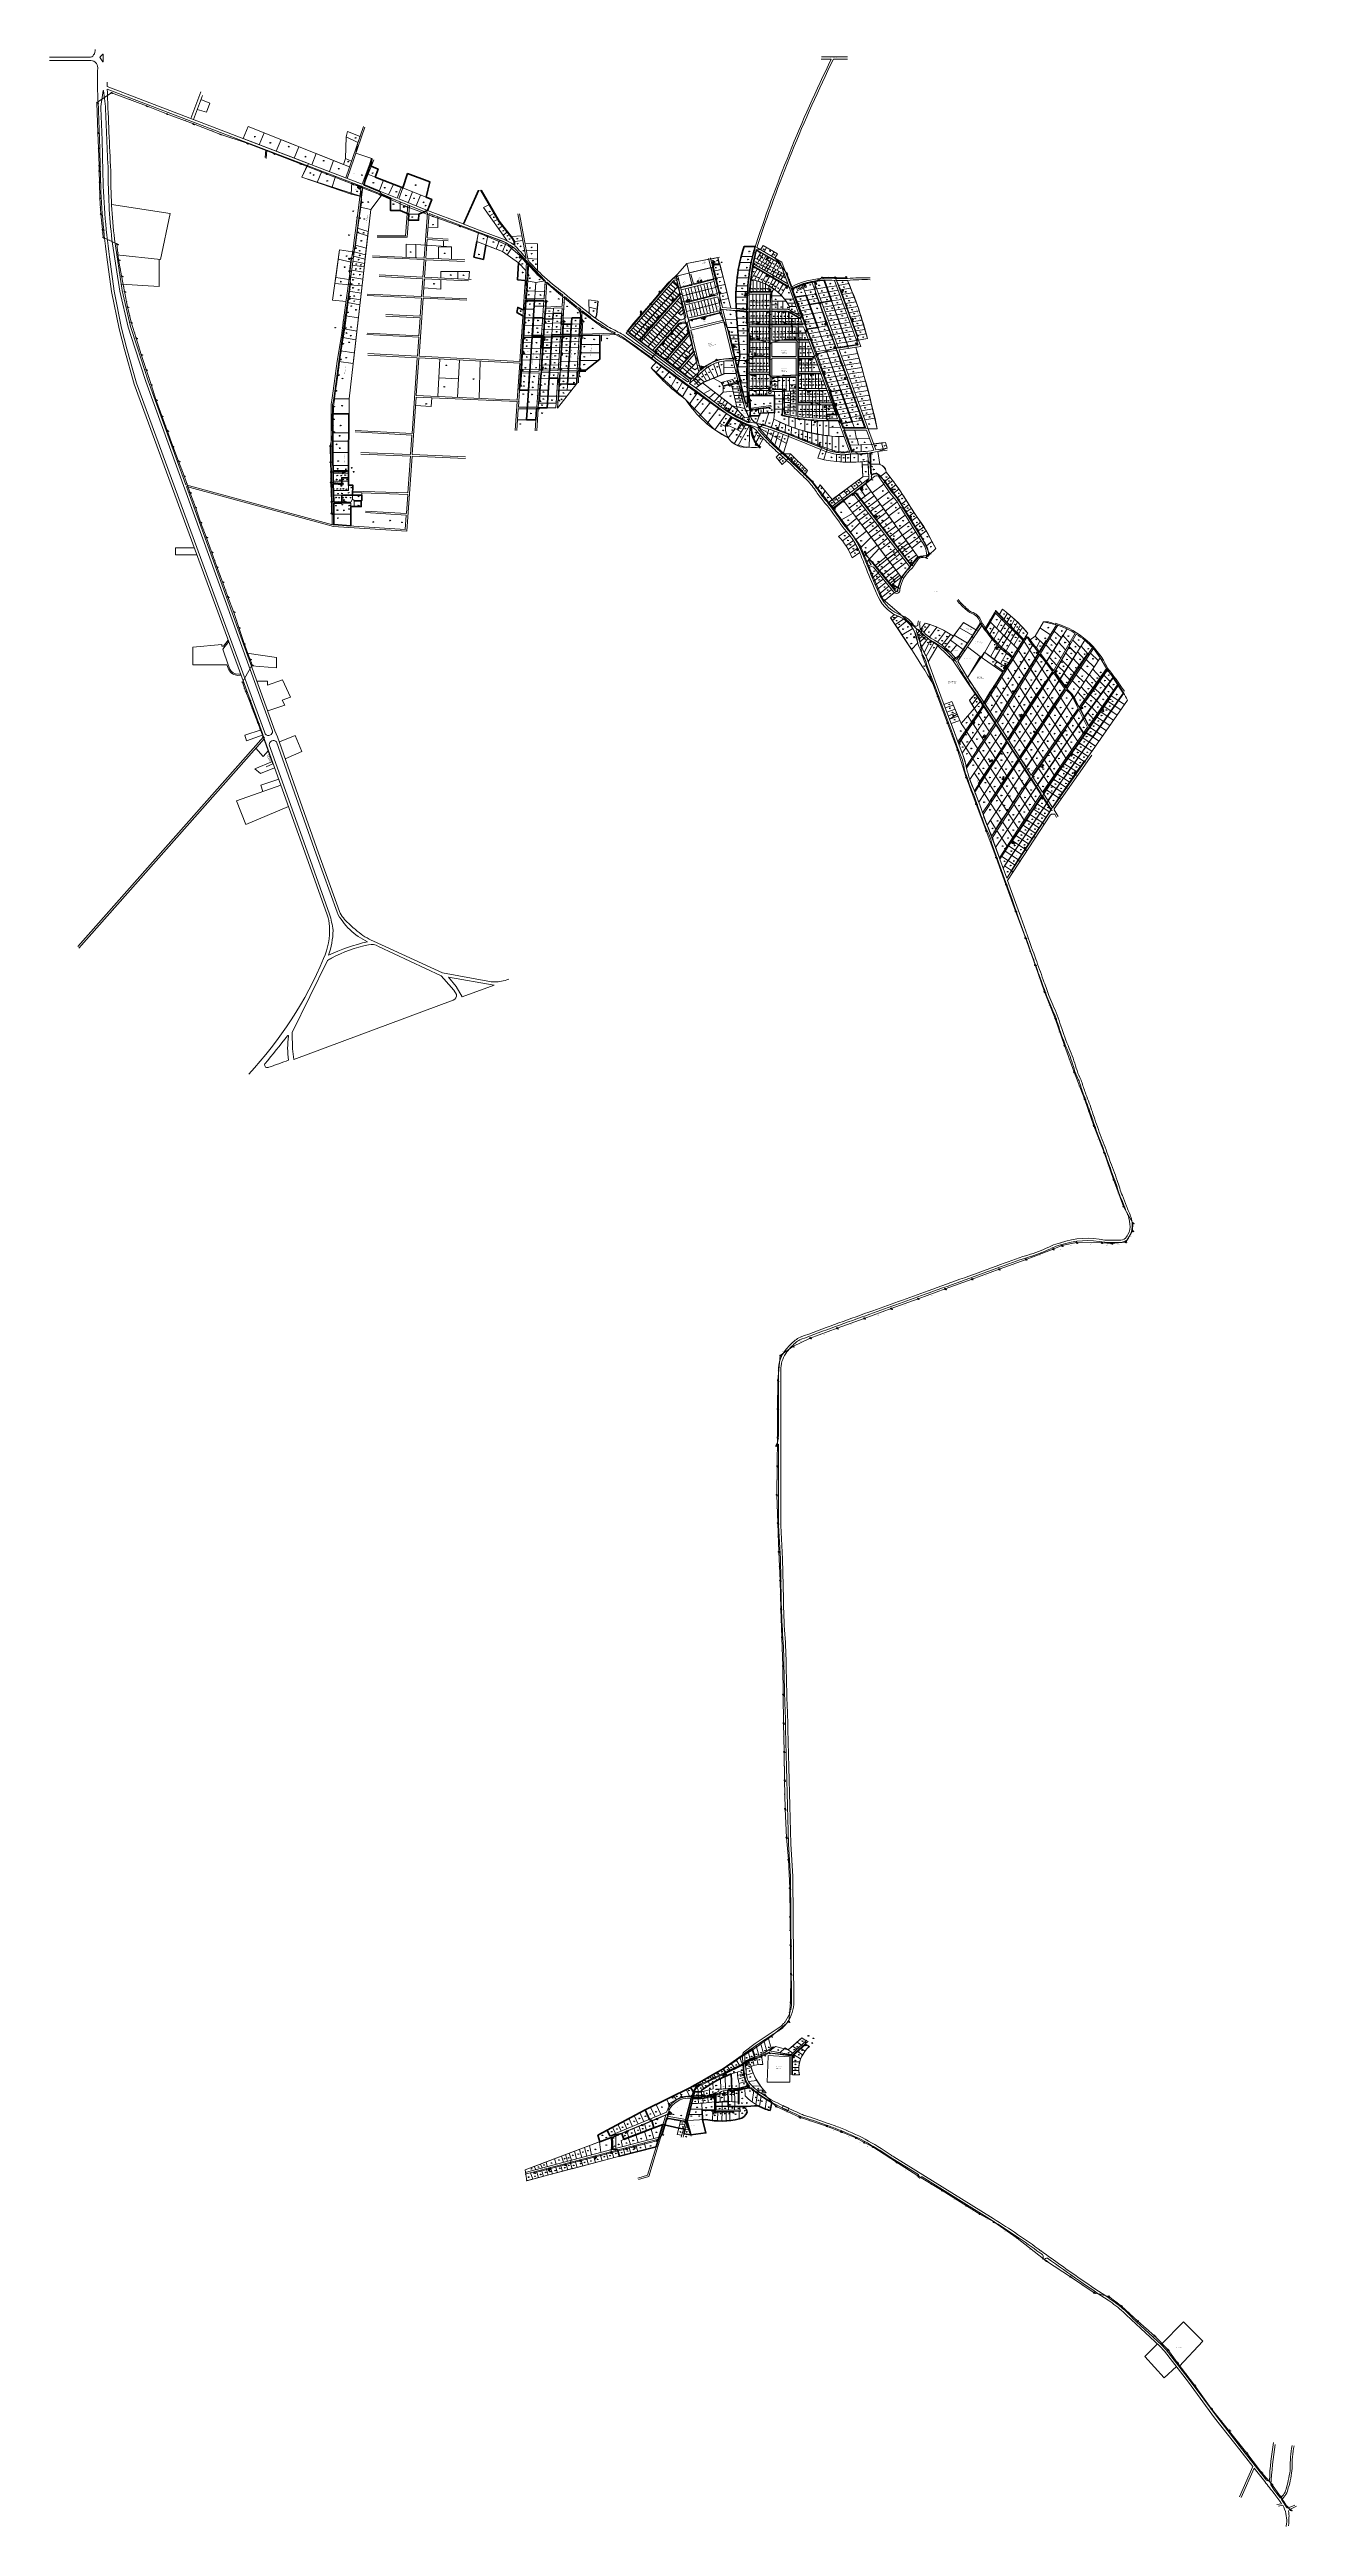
# Model space of a CAD drawing. Header units: metres. Extents: x 276196 to 280123, y 1482787 to 1490589.
import ezdxf
from ezdxf.enums import TextEntityAlignment as Align

# ---------------------------------------------------------------- set-up
doc = ezdxf.new("R2010")
doc.units = ezdxf.units.M
doc.header["$PDMODE"] = 35
doc.header["$PDSIZE"] = 1
for name, color, linetype, lineweight in [('_ADDRESSDIBUJO', 7, 'Continuous', 0), ('_COMODINBASETEXT', 1, 'Continuous', 0), ('_DUCT', 6, 'Continuous', 0), ('_DUCTDISTANCE', 6, 'Continuous', 0), ('_HOUSECOUNT', 7, 'Continuous', 0), ('_LOTLINE', 9, 'Continuous', 0), ('_MICROZONES', 2, 'Continuous', 0), ('_POLEPED', 7, 'Continuous', 0), ('_STRAND', 3, 'Continuous', 0), ('_STRANDDISTANCE', 3, 'Continuous', 0), ('_STREET', 5, 'Continuous', 0)]:
    doc.layers.add(name, color=color, linetype=linetype, lineweight=lineweight)
doc.styles.add('Address', font='ITALICS.shx', dxfattribs={"height": 1.5})
doc.styles.add('ROMANS', font='romans.shx', dxfattribs={"height": 0.2})
doc.styles.get("Standard").update_dxf_attribs({"font": 'arial.ttf'})
doc.styles.add('StrandDistance0', font='ENGINEERING.shx', dxfattribs={"height": 1.5})
doc.styles.add('Style-ENGINEERING', font='ENGINEERING.shx')

# ---------------------------------------------------------------- blocks, each defined once
blk = doc.blocks.new('*U33')
at = {"layer": '_POLEPED', "linetype": 'Continuous'}
blk.add_line((206328.6, 1519837.2), (206328.6, 1519835.8), dxfattribs=at)
at = {"layer": '_POLEPED', "linetype": 'Continuous', "flags": 128}
blk.add_lwpolyline([(206328.6, 1519837.2), (206329.2, 1519837.2), (206329.4, 1519837.1), (206329.5, 1519837.1), (206329.5, 1519836.9), (206329.5, 1519836.7), (206329.5, 1519836.6), (206329.4, 1519836.5), (206329.2, 1519836.5), (206328.6, 1519836.5)], dxfattribs=at)
blk = doc.blocks.new('PC8_E')
at = {"layer": '_POLEPED', "color": 1}
for p, q in [((-1.7, 0), (0, 0)), ((-1.2, 1.3), (0, 0)), ((-1.2, -1.2), (0, 0)), ((0, 0), (1.2, 1.2)), ((0, 0), (1.7, 0)), ((0, 0), (1.2, -1.3))]:
    blk.add_line(p, q, dxfattribs=at)
at = {"layer": '_POLEPED', "linetype": 'Continuous', "flags": 128}
for points in [[(3.8, -1.5), (3.7, -1.3), (3.6, -1.2), (3.4, -1.1), (3.2, -1.1), (3, -1.2), (2.9, -1.3), (2.8, -1.5), (2.8, -1.7), (2.8, -2), (2.8, -2.2), (2.9, -2.3), (3, -2.5), (3.2, -2.5), (3.4, -2.5), (3.6, -2.5), (3.7, -2.3), (3.8, -2.2)], [(4, -1.8), (3.9, -1.8), (3.9, -1.9), (3.9, -2), (3.9, -2), (4, -2.1), (4.1, -2.1), (4.2, -2.1), (4.3, -2.2), (4.3, -2.3), (4.3, -2.4), (4.3, -2.4), (4.2, -2.5), (4.1, -2.5), (4, -2.5), (3.9, -2.5), (3.9, -2.4), (3.8, -2.4), (3.8, -2.3), (3.9, -2.2), (3.9, -2.1), (4, -2.1), (4.2, -2.1), (4.2, -2), (4.3, -2), (4.3, -1.9), (4.2, -1.8), (4.1, -1.8), (4, -1.8)]]:
    blk.add_lwpolyline(points, dxfattribs=at)
at = {"layer": '_POLEPED', "linetype": 'Continuous'}
blk.add_blockref('*U33', (-206327.1, -1519838.3), dxfattribs=at)
blk = doc.blocks.new('PC6.5')
at = {"layer": '_POLEPED', "color": 1}
for p, q in [((-1.7, 0), (0, 0)), ((-1.2, 1.3), (0, 0)), ((-1.2, -1.2), (0, 0)), ((0, 0), (1.2, 1.2)), ((0, 0), (1.7, 0)), ((0, 0), (1.2, -1.3))]:
    blk.add_line(p, q, dxfattribs=at)
at = {"layer": '_POLEPED', "linetype": 'Continuous', "attachment_point": 7, "rotation": 359.64776, "line_spacing_factor": 0.72, "style": 'StrandDistance0'}
for s, insert, char_height in [('\\Fromans;PC', (1.2, -2.5), 1.391), ('\\Fromans;6.5', (3.7, -2.5), 0.732)]:
    blk.add_mtext(s, dxfattribs=dict(at, insert=insert, char_height=char_height))
blk = doc.blocks.new('PC15_E')
at = {"layer": '_POLEPED', "color": 1}
for p, q in [((-1.7, 0), (0, 0)), ((-1.2, 1.3), (0, 0)), ((0, 0), (1.2, 1.2)), ((0, 0), (1.7, 0)), ((-1.2, -1.2), (0, 0)), ((0, 0), (1.2, -1.3))]:
    blk.add_line(p, q, dxfattribs=at)
at = {"layer": '_POLEPED', "linetype": 'Continuous', "style": 'ROMANS'}
for s, height, p in [('PC', 1.39, (1.2, -2.5)), ('15', 0.732, (3.7, -2.5))]:
    blk.add_text(s, height=height, rotation=359.64776, dxfattribs=at).set_placement(p)
blk = doc.blocks.new('PC8_N')
at = {"layer": '_POLEPED', "color": 1}
for p, q in [((-1.2, 1.3), (1.2, -1.3)), ((-1.2, -1.2), (1.2, 1.2)), ((-1.7, 0), (1.7, 0))]:
    blk.add_line(p, q, dxfattribs=at)
blk.add_circle((0, 0), 1.74, dxfattribs=at)
at = {"layer": '_POLEPED', "linetype": 'Continuous', "style": 'ROMANS'}
for s, height, p in [('PC', 1.39, (1.2, -2.5)), ('8', 0.732, (3.7, -2.5))]:
    blk.add_text(s, height=height, rotation=359.64776, dxfattribs=at).set_placement(p)
blk = doc.blocks.new('PC6.5N')
at = {"layer": '_POLEPED', "color": 1, "linetype": 'Continuous', "lineweight": 0}
for p, q in [((-1.7, -0.1), (1.8, 0.1)), ((-1.2, 1.2), (1.3, -1.2)), ((1.2, 1.3), (-1.1, -1.3))]:
    blk.add_line(p, q, dxfattribs=at)
at = {"layer": '_POLEPED', "color": 254, "linetype": 'Continuous', "lineweight": 0}
blk.add_line((1.7, -1.4), (1.7, -2.8), dxfattribs=at)
at = {"layer": '_POLEPED', "color": 254, "linetype": 'Continuous', "lineweight": 0, "flags": 128}
for points in [[(1.7, -1.4), (2.3, -1.4), (2.5, -1.5), (2.6, -1.6), (2.7, -1.7), (2.7, -1.9), (2.6, -2), (2.5, -2.1), (2.3, -2.2), (1.7, -2.2)], [(4, -1.8), (4, -1.6), (3.8, -1.5), (3.7, -1.4), (3.4, -1.4), (3.3, -1.5), (3.2, -1.6), (3.1, -1.8), (3, -2), (3, -2.3), (3.1, -2.5), (3.2, -2.6), (3.3, -2.8), (3.4, -2.8), (3.7, -2.8), (3.8, -2.8), (4, -2.6), (4, -2.5)], [(4.6, -2.3), (4.6, -2.2), (4.4, -2.2), (4.4, -2.2), (4.3, -2.2), (4.2, -2.3), (4.2, -2.5), (4.2, -2.7), (4.2, -2.8), (4.3, -2.9), (4.4, -2.9), (4.4, -2.9), (4.5, -2.9), (4.6, -2.8), (4.6, -2.7), (4.6, -2.7), (4.6, -2.6), (4.5, -2.5), (4.4, -2.5), (4.4, -2.5), (4.3, -2.5), (4.2, -2.6), (4.2, -2.7)], [(4.9, -2.8), (4.9, -2.9), (4.9, -2.9), (4.9, -2.9), (4.9, -2.8)], [(5.6, -2.2), (5.2, -2.2), (5.2, -2.5), (5.2, -2.5), (5.4, -2.4), (5.5, -2.4), (5.6, -2.5), (5.6, -2.5), (5.7, -2.6), (5.7, -2.7), (5.6, -2.8), (5.6, -2.9), (5.5, -2.9), (5.4, -2.9), (5.2, -2.9), (5.2, -2.8), (5.2, -2.8)]]:
    blk.add_lwpolyline(points, dxfattribs=at)
at = {"layer": '_POLEPED', "color": 1, "linetype": 'Continuous', "lineweight": 0}
blk.add_circle((0.1, 0), 1.74, dxfattribs=at)
blk = doc.blocks.new('PV')
at = {"layer": '_ADDRESSDIBUJO', "color": 7, "linetype": 'Continuous', "lineweight": 0, "style": 'Address'}
blk.add_text('P/V', height=1.5, dxfattribs=at).set_placement((2.1, 0.2), align=Align.CENTER)
blk = doc.blocks.new('SN')
at = {"layer": '_ADDRESSDIBUJO', "color": 7, "linetype": 'Continuous', "lineweight": 0, "style": 'Address'}
blk.add_text('S/N', height=1.5, dxfattribs=at).set_placement((2, 0), align=Align.CENTER)
blk = doc.blocks.new('PC6_N')
at = {"layer": '_POLEPED', "color": 1}
for p, q in [((-1.2, 1.3), (1.2, -1.3)), ((-1.2, -1.2), (1.3, 1.2)), ((-1.7, 0), (1.7, 0))]:
    blk.add_line(p, q, dxfattribs=at)
blk.add_circle((0, 0), 1.74, dxfattribs=at)
at = {"layer": '_POLEPED', "linetype": 'Continuous', "style": 'ROMANS'}
for s, height, p in [('PC', 1.39, (1.2, -2.5)), ('6', 0.732, (3.7, -2.5))]:
    blk.add_text(s, height=height, rotation=359.64776, dxfattribs=at).set_placement(p)
blk = doc.blocks.new('TIENDA')
at = {"layer": '_ADDRESSDIBUJO'}
blk.add_text('TIENDA', height=1.5, dxfattribs=at).set_placement((0, 0))
blk = doc.blocks.new('*U57')
at = {"layer": '_STRANDDISTANCE'}
blk.add_text('m', height=1.5, dxfattribs=at).set_placement((1.6, 0))
at = {"layer": '_STRANDDISTANCE', "flags": 4}
blk.add_attdef('?', text='', height=1.5, dxfattribs=at).set_placement((1.2, 0), align=Align.RIGHT)
blk = doc.blocks.new('PC6_E')
at = {"layer": '_POLEPED', "color": 1}
for p, q in [((-1.7, 0), (0, 0)), ((-1.2, 1.3), (0, 0)), ((-1.2, -1.2), (0, 0)), ((0, 0), (1.2, 1.2)), ((0, 0), (1.7, 0)), ((0, 0), (1.2, -1.3))]:
    blk.add_line(p, q, dxfattribs=at)
at = {"layer": '_POLEPED', "linetype": 'Continuous', "style": 'ROMANS'}
for s, height, p in [('PC', 1.39, (1.2, -2.5)), ('6', 0.732, (3.7, -2.5))]:
    blk.add_text(s, height=height, rotation=359.64776, dxfattribs=at).set_placement(p)
blk = doc.blocks.new('LONGITUD_RED')
at = {"layer": '_STRANDDISTANCE'}
blk.add_text('m', height=1.5, dxfattribs=at).set_placement((1.6, 0))
at = {"layer": '_STRANDDISTANCE', "flags": 4}
blk.add_attdef('?', text='', height=1.5, dxfattribs=at).set_placement((1.2, 0), align=Align.RIGHT)
blk = doc.blocks.new('HCRES_12')
at = {"layer": '_HOUSECOUNT', "color": 1, "linetype": 'Continuous', "lineweight": 0}
blk.add_ellipse((0, 0), major_axis=(-1.48, 1.48), ratio=1, start_param=3.926991, end_param=10.210176, dxfattribs=at)
at = {"layer": '_HOUSECOUNT', "color": 7, "linetype": 'Continuous', "lineweight": 0, "style": 'Style-ENGINEERING'}
blk.add_text('12', height=1.35, dxfattribs=at).set_placement((-0.1, 0), align=Align.MIDDLE_CENTER)
blk = doc.blocks.new('HCRES_9')
at = {"layer": '_HOUSECOUNT', "color": 1, "linetype": 'Continuous', "lineweight": 0}
blk.add_circle((0.1, 0), 2.1, dxfattribs=at)
at = {"layer": '_HOUSECOUNT', "color": 7, "linetype": 'Continuous', "lineweight": 0, "style": 'Style-ENGINEERING'}
blk.add_text('9', height=1.35, dxfattribs=at).set_placement((0, 0), align=Align.MIDDLE_CENTER)
blk = doc.blocks.new('HCRES_10')
at = {"layer": '_HOUSECOUNT', "color": 1, "linetype": 'Continuous', "lineweight": 0}
blk.add_circle((0.1, 0), 2.1, dxfattribs=at)
at = {"layer": '_HOUSECOUNT', "color": 7, "linetype": 'Continuous', "lineweight": 0, "style": 'Style-ENGINEERING'}
blk.add_text('10', height=1.35, dxfattribs=at).set_placement((0, 0), align=Align.MIDDLE_CENTER)
blk = doc.blocks.new('HCRES_5')
at = {"layer": '_HOUSECOUNT', "color": 1, "linetype": 'Continuous', "lineweight": 0}
blk.add_circle((0.1, 0), 2.1, dxfattribs=at)
at = {"layer": '_HOUSECOUNT', "color": 7, "linetype": 'Continuous', "lineweight": 0, "style": 'Style-ENGINEERING'}
blk.add_text('5', height=1.35, dxfattribs=at).set_placement((0, 0), align=Align.MIDDLE_CENTER)
blk = doc.blocks.new('HCRES_7')
at = {"layer": '_HOUSECOUNT', "color": 1, "linetype": 'Continuous', "lineweight": 0}
blk.add_circle((0.1, 0), 2.1, dxfattribs=at)
at = {"layer": '_HOUSECOUNT', "color": 7, "linetype": 'Continuous', "lineweight": 0, "style": 'Style-ENGINEERING'}
blk.add_text('7', height=1.35, dxfattribs=at).set_placement((0, 0), align=Align.MIDDLE_CENTER)
blk = doc.blocks.new('HCRES_6')
at = {"layer": '_HOUSECOUNT', "color": 1, "linetype": 'Continuous', "lineweight": 0}
blk.add_circle((0.1, 0), 2.1, dxfattribs=at)
at = {"layer": '_HOUSECOUNT', "color": 7, "linetype": 'Continuous', "lineweight": 0, "style": 'Style-ENGINEERING'}
blk.add_text('6', height=1.35, dxfattribs=at).set_placement((0, 0), align=Align.MIDDLE_CENTER)
blk = doc.blocks.new('HCCOM_2')
at = {"layer": '_HOUSECOUNT', "color": 3, "linetype": 'Continuous', "lineweight": 0, "flags": 128}
blk.add_lwpolyline([(-2.9, 0.1), (0.1, 3.1), (3.1, 0.1), (0.1, -2.8), (-2.9, 0.1)], close=True, dxfattribs=at)
at = {"layer": '_HOUSECOUNT', "color": 7, "linetype": 'Continuous', "lineweight": 0, "style": 'Style-ENGINEERING'}
blk.add_text('2', height=1.35, dxfattribs=at).set_placement((0, 0), align=Align.MIDDLE_CENTER)
blk = doc.blocks.new('HCRES_11')
at = {"layer": '_HOUSECOUNT', "color": 1, "linetype": 'Continuous', "lineweight": 0}
blk.add_circle((0.1, 0), 2.1, dxfattribs=at)
at = {"layer": '_HOUSECOUNT', "color": 7, "linetype": 'Continuous', "lineweight": 0, "style": 'Style-ENGINEERING'}
blk.add_text('11', height=1.35, dxfattribs=at).set_placement((0.1, 0), align=Align.MIDDLE_CENTER)
blk = doc.blocks.new('HCCOM_1')
at = {"layer": '_HOUSECOUNT', "color": 3, "linetype": 'Continuous', "lineweight": 0, "flags": 128}
blk.add_lwpolyline([(-2.9, 0.1), (0.1, 3.1), (3.1, 0.1), (0.1, -2.8), (-2.9, 0.1)], close=True, dxfattribs=at)
at = {"layer": '_HOUSECOUNT', "color": 7, "linetype": 'Continuous', "lineweight": 0, "style": 'Style-ENGINEERING'}
blk.add_text('1', height=1.35, dxfattribs=at).set_placement((0, 0), align=Align.MIDDLE_CENTER)
blk = doc.blocks.new('HCCOM_3')
at = {"layer": '_HOUSECOUNT', "color": 3, "linetype": 'Continuous', "lineweight": 0, "flags": 128}
blk.add_lwpolyline([(-2.9, 0.1), (0.1, 3.1), (3.1, 0.1), (0.1, -2.8), (-2.9, 0.1)], close=True, dxfattribs=at)
at = {"layer": '_HOUSECOUNT', "color": 7, "linetype": 'Continuous', "lineweight": 0, "style": 'Style-ENGINEERING'}
blk.add_text('3', height=1.35, dxfattribs=at).set_placement((0, 0), align=Align.MIDDLE_CENTER)
blk = doc.blocks.new('HCRES_8')
at = {"layer": '_HOUSECOUNT', "color": 1, "linetype": 'Continuous', "lineweight": 0}
blk.add_circle((0.1, 0), 2.1, dxfattribs=at)
at = {"layer": '_HOUSECOUNT', "color": 7, "linetype": 'Continuous', "lineweight": 0, "style": 'Style-ENGINEERING'}
blk.add_text('8', height=1.35, dxfattribs=at).set_placement((0, 0), align=Align.MIDDLE_CENTER)

msp = doc.modelspace()

# ---------------------------------------------------------------- linework, layer by layer
at = {"layer": '_ADDRESSDIBUJO'}
for p, q in [((277686.6, 1489750.4), (277668, 1489761.1)), ((277687.8, 1489769.7), (277670.6, 1489777)), ((278506.6, 1484112.9), (278503.6, 1484104.3)), ((278503.6, 1484104.3), (278521.5, 1484095.8)), ((278524.5, 1484104.7), (278506.6, 1484112.9)), ((278521.5, 1484095.8), (278524.5, 1484104.7))]:
    msp.add_line(p, q, dxfattribs=at)
msp.add_lwpolyline([(278184.6, 1484066), (278172.2, 1484021.5)], dxfattribs=at)
at = {"layer": '_DUCT'}
for p, q in [((276868.1, 1488424.8), (276899.5, 1488339.6)), ((276899.5, 1488339.6), (276877.6, 1488329.5))]:
    msp.add_line(p, q, dxfattribs=at)
at = {"layer": '_LOTLINE', "color": 9}
for p, q in [((276321.1, 1490565.1), (276195.7, 1490565.1)), ((276321.1, 1490554.7), (276195.7, 1490554.7)), ((276363.6, 1490575), (276354.9, 1490566)), ((276354.9, 1490562.9), (276363.7, 1490550.7)), ((276364.8, 1490550.9), (276364.8, 1490574.7)), ((278658.1, 1490559.2), (278625.8, 1490559.2)), ((278626.9, 1490566.9), (278709.6, 1490566.5)), ((278664.7, 1490559.2), (278709.3, 1490559.2)), ((276364.2, 1490460.1), (276357.2, 1490410.4)), ((276371.5, 1490410.4), (276365.4, 1490460.1)), ((277180.3, 1490165.5), (276377.3, 1490472.6)), ((276876.9, 1490274), (276377.5, 1490465)), ((276640.3, 1490372), (276672.6, 1490455.7)), ((276649, 1490368.7), (276677, 1490444.8)), ((276672.2, 1490431.8), (276700.9, 1490420.5)), ((276689.8, 1490392.1), (276700.9, 1490420.5)), ((276660.8, 1490400.9), (276689.8, 1490392.1)), ((276805.9, 1490308.7), (276821, 1490346.8)), ((277140.8, 1490219.9), (276821, 1490346.8)), ((277128.8, 1490184.9), (277184.2, 1490346.6)), ((277133.6, 1490183.2), (277188.9, 1490345)), ((276855.5, 1490289.7), (276871.3, 1490326.8)), ((276876.9, 1490274), (276874.8, 1490249.5)), ((276879.8, 1490272.9), (276878, 1490246.4)), ((277177.8, 1490158.9), (276879.8, 1490272.9)), ((276909.8, 1490268.9), (276924.8, 1490305.6)), ((276966.3, 1490247.3), (276981, 1490283.3)), ((277130.2, 1490314.2), (277134.6, 1490330.8)), ((277167.3, 1490297.1), (277130.2, 1490314.2)), ((277134.6, 1490330.8), (277173.7, 1490316)), ((277007.5, 1490224.1), (276990.9, 1490187.2)), ((277146, 1490134.2), (276990.9, 1490187.2)), ((277021.6, 1490226.2), (277035.3, 1490261.8)), ((277053, 1490206.7), (277038.6, 1490170.7)), ((277077.3, 1490204.9), (277089.7, 1490240.2)), ((277096.7, 1490190), (277085, 1490153.3)), ((277128.2, 1490246), (277122, 1490227.4)), ((277147.1, 1490238.3), (277128.2, 1490246)), ((277211.2, 1490246.3), (277160.8, 1490262.7)), ((277180.3, 1490165.5), (277211.2, 1490246.3)), ((277185.2, 1490163.5), (277216.8, 1490242)), ((277303.6, 1490155.3), (277198.7, 1490197)), ((277208.8, 1490222), (277230.4, 1490212.7)), ((277230.4, 1490212.7), (277221.6, 1490187.9)), ((277308.6, 1490153.3), (277323.4, 1490198.9)), ((277323.4, 1490198.9), (277394.1, 1490172.2)), ((277146, 1490134.2), (277147.8, 1490170.4)), ((277146, 1490134.2), (277173.6, 1490127.3)), ((277383.3, 1490076), (277182.6, 1490157)), ((277291, 1490120.8), (277185.2, 1490163.5)), ((277207.6, 1490085.9), (277243.1, 1490132.6)), ((277233.9, 1490143.8), (277247.5, 1490177.6)), ((277263.8, 1490131.8), (277279, 1490165.1)), ((277269.9, 1490121.5), (277269.9, 1490082.2)), ((277291, 1490120.8), (277303.6, 1490155.3)), ((277296, 1490118.8), (277308.6, 1490153.3)), ((277385.9, 1490082.5), (277296, 1490118.8)), ((277300.3, 1490109.5), (277300.3, 1490082.8)), ((277399.9, 1490117.1), (277308.6, 1490153.3)), ((277325.5, 1490106.9), (277339.4, 1490141.1)), ((277350.6, 1490096.8), (277364.3, 1490131.2)), ((277394.1, 1490172.2), (277382.1, 1490124.2)), ((277385.9, 1490082.5), (277399.9, 1490117.1)), ((277498.4, 1490039.9), (277545.6, 1490146.4)), ((277501.2, 1490038.8), (277548.9, 1490146.4)), ((277553.3, 1490146.4), (277610.8, 1490046.8)), ((277556.8, 1490146.4), (277613.4, 1490048.3)), ((276575.9, 1490072.5), (276391.1, 1490101.1)), ((276545.6, 1489927.6), (276575.9, 1490072.5)), ((277207.6, 1490085.9), (277139, 1489489.5)), ((277174.1, 1490092.9), (277207.6, 1490085.9)), ((277269.9, 1490082.2), (277300.3, 1490082.8)), ((277317.3, 1490003), (277324.5, 1490099.7)), ((277321.9, 1489998), (277329.3, 1490097.8)), ((277325.6, 1490051.8), (277358.4, 1490051.8)), ((277327.3, 1490070.5), (277358.7, 1490070.5)), ((277358.4, 1490051.8), (277358.4, 1490070.5)), ((277376.1, 1489932.5), (277386.1, 1490074.9)), ((277383.3, 1490076), (277386.1, 1490074.9)), ((277385.7, 1489996.2), (277391.1, 1490072.9)), ((277385.9, 1490082.3), (277498.4, 1490039.9)), ((277391.1, 1490072.9), (277546.5, 1490014.3)), ((277419.3, 1490062.2), (277419.3, 1490028.8)), ((277501.2, 1490038.8), (277549, 1490020.8)), ((277563.1, 1490091.4), (277579.9, 1490100.4)), ((277636.7, 1489987.2), (277563.1, 1490091.4)), ((277581.2, 1490065.8), (277595.5, 1490073.3)), ((277593.9, 1490047.8), (277606.7, 1490054)), ((277610.4, 1490024.3), (277621.5, 1490033.2)), ((277610.8, 1490046.8), (277651.7, 1489994.8)), ((277613.2, 1490048.7), (277654.1, 1489996.6)), ((277696.7, 1489931), (277670.7, 1490071.4)), ((277703, 1489924.4), (277675.6, 1490072.3)), ((277109.4, 1489958.5), (277087.3, 1489800)), ((277150.4, 1489952), (277109.4, 1489958.5)), ((277155.5, 1489952.6), (277191.1, 1489942.7)), ((277158.3, 1489973.5), (277193.6, 1489964.1)), ((277163.4, 1490012.8), (277198, 1490002.5)), ((277165.4, 1490026.8), (277199.5, 1490016.1)), ((277227.8, 1490003), (277317.3, 1490003)), ((277227.8, 1489998), (277321.9, 1489998)), ((277318.9, 1489976), (277318.9, 1489935.1)), ((277349.4, 1489975.6), (277318.9, 1489976)), ((277349.4, 1489975.6), (277349.4, 1489933.7)), ((277461.5, 1489967.6), (277349.4, 1489975.6)), ((277381.2, 1489932.2), (277385.4, 1489991.2)), ((277385.4, 1489991.2), (277451.2, 1489986.9)), ((277385.7, 1489996.2), (277451.5, 1489991.8)), ((277419.3, 1490028.8), (277388, 1490029.6)), ((277420.5, 1489967.3), (277461.5, 1489967.6)), ((277420.5, 1489930.4), (277420.5, 1489967.3)), ((277436.5, 1489987.8), (277436.4, 1489967.4)), ((277461.5, 1489928.6), (277461.5, 1489967.6)), ((277546.5, 1490014.3), (277541.2, 1489984.3)), ((277541.2, 1489984.3), (277622.1, 1489952.9)), ((277546.5, 1490014.3), (277591.9, 1489997.2)), ((277549, 1490020.8), (277594.4, 1490003.7)), ((277576.3, 1490003), (277570, 1489973.2)), ((277576.3, 1490003), (277576.3, 1490003)), ((277576.3, 1490003), (277576.3, 1490003)), ((277591.9, 1489997.2), (277623.3, 1489985.3)), ((277594.4, 1490003.7), (277625.7, 1489991.9)), ((277612.6, 1489989.3), (277602.4, 1489960.6)), ((277633.6, 1489980.9), (277622.1, 1489952.9)), ((277622.1, 1489952.9), (277673, 1489917.8)), ((277624.9, 1490003.8), (277636.3, 1490014.4)), ((277654.2, 1489968.2), (277637.6, 1489942.2)), ((277650.8, 1490000.8), (277683.4, 1490002.7)), ((277651.7, 1489994.8), (277658.3, 1489983.3)), ((277654.1, 1489996.6), (277660.9, 1489984.8)), ((277658.3, 1489983.3), (277658.3, 1489973.8)), ((277660.9, 1489984.8), (277686.2, 1489987.5)), ((277660.9, 1489984.8), (277661.6, 1489971.5)), ((277733.2, 1489977.6), (277693.1, 1489978.1)), ((277696.9, 1489957.4), (277733.2, 1489956.4)), ((277733.2, 1489893.3), (277733.2, 1489977.6)), ((278418.6, 1489968.6), (278383.3, 1489968.6)), ((278497.8, 1489915.7), (278421.8, 1489959.5)), ((278502.6, 1489919.8), (278423.7, 1489965.3)), ((278435.7, 1489958.4), (278443.7, 1489972.3)), ((278488.7, 1489946.3), (278443.7, 1489972.3)), ((278446.6, 1489952.1), (278454.6, 1489966)), ((278470.3, 1489938.5), (278478.3, 1489952.3)), ((276407.8, 1489942.9), (276545.6, 1489927.6)), ((276540.8, 1489842.9), (276540.8, 1489927.4)), ((277146, 1489919.1), (277105.3, 1489928.8)), ((277148.1, 1489894.4), (277184.8, 1489888.2)), ((277150.1, 1489910.4), (277186.7, 1489904.9)), ((277151.8, 1489922.6), (277188, 1489915.9)), ((277153.6, 1489938.5), (277189.6, 1489929.5)), ((277212.7, 1489934.9), (277375.8, 1489927.5)), ((277212.9, 1489939.9), (277376.1, 1489932.5)), ((277234.5, 1489879.2), (277371.9, 1489872.3)), ((277371.9, 1489872.3), (277375.8, 1489927.5)), ((277377, 1489872), (277380.9, 1489927.2)), ((277380.9, 1489927.2), (277503.2, 1489921.7)), ((277381.2, 1489932.2), (277503.4, 1489926.7)), ((277428.5, 1489869.5), (277428.5, 1489890.6)), ((277428.5, 1489890.6), (277518.1, 1489890.6)), ((277481.3, 1489866.8), (277481.3, 1489890.6)), ((277518.1, 1489890.6), (277516.8, 1489865.8)), ((277685, 1489934.5), (277673, 1489917.8)), ((277673, 1489917.8), (277696.1, 1489893)), ((277677, 1489606.4), (277697.8, 1489919.7)), ((277695.2, 1489804.3), (277702.5, 1489914.8)), ((277733.2, 1489929.4), (277701.8, 1489931.2)), ((278167.5, 1489874.9), (278162.1, 1489869)), ((278203.3, 1489914.9), (278167.5, 1489874.9)), ((278272.4, 1489928.6), (278203.3, 1489914.9)), ((278219.4, 1489850.1), (278203.3, 1489914.9)), ((278278.9, 1489901.7), (278210.6, 1489885.6)), ((278224.3, 1489851.3), (278216.1, 1489881.5)), ((278287.8, 1489864.5), (278271.7, 1489931.5)), ((278282, 1489914.4), (278277.5, 1489932.9)), ((278278.4, 1489929.4), (278306.3, 1489935.4)), ((278282, 1489914.4), (278308.2, 1489914.4)), ((278308.2, 1489911.4), (278282.7, 1489911.3)), ((278315.1, 1489776.9), (278282.7, 1489911.3)), ((278287.5, 1489891.4), (278311.8, 1489896.6)), ((278304, 1489914.4), (278301.2, 1489934.3)), ((278308.2, 1489911.4), (278341.7, 1489774.7)), ((278401.8, 1489894.9), (278365, 1489894.9)), ((278406, 1489918.3), (278369.6, 1489918.3)), ((278410, 1489937), (278374.1, 1489937)), ((278406, 1489864.9), (278426.2, 1489899.8)), ((278524.4, 1489843), (278410.3, 1489908.9)), ((278521.2, 1489851.8), (278411.5, 1489915.1)), ((278415.7, 1489934.7), (278510, 1489882.3)), ((278416.1, 1489862.8), (278434.6, 1489894.9)), ((278421.8, 1489909.2), (278431.4, 1489925.9)), ((278424.2, 1489929.9), (278435.9, 1489950.1)), ((278426.9, 1489859.9), (278444, 1489889.5)), ((278430.6, 1489904.1), (278440.4, 1489921)), ((278432.2, 1489925.5), (278443.6, 1489945.3)), ((278439.4, 1489899), (278449.2, 1489916.1)), ((278439.4, 1489855.5), (278455.3, 1489883)), ((278441.4, 1489920.4), (278452.5, 1489939.7)), ((278448.1, 1489894), (278458, 1489911.2)), ((278450.2, 1489850.9), (278465.4, 1489877.1)), ((278450.8, 1489915.2), (278461.6, 1489933.8)), ((278455.6, 1489889.7), (278465.5, 1489907)), ((278458.4, 1489911), (278469.3, 1489929.9)), ((278465.3, 1489907.1), (278476.1, 1489925.9)), ((278466.4, 1489883.5), (278476.4, 1489900.9)), ((278473.3, 1489879.5), (278483.4, 1489897)), ((278476.5, 1489900.9), (278487.3, 1489919.6)), ((278480.7, 1489932.5), (278488.7, 1489946.3)), ((278483.8, 1489873.4), (278494, 1489891.2)), ((278487.3, 1489894.9), (278496.9, 1489911.6)), ((278491.9, 1489868.8), (278502.2, 1489886.6)), ((278558.4, 1489750.6), (278497.8, 1489915.7)), ((278499.6, 1489864.3), (278510, 1489882.3)), ((278531.5, 1489841.3), (278502.6, 1489919.8)), ((276421.8, 1489850.6), (276540.8, 1489842.9)), ((277129.7, 1489795.2), (277087.3, 1489800)), ((277138.9, 1489864.9), (277097.2, 1489871)), ((277136.3, 1489807.5), (277174.8, 1489801)), ((277138.7, 1489827.8), (277177.3, 1489822.4)), ((277141.7, 1489848.1), (277179.9, 1489845.1)), ((277145, 1489872.4), (277182.3, 1489865.9)), ((277196.5, 1489814.2), (277367.3, 1489806.2)), ((277196.7, 1489819.2), (277367.6, 1489811.2)), ((277234.2, 1489874.2), (277371.6, 1489867.3)), ((277359.6, 1489623.3), (277372.4, 1489805.9)), ((277363.3, 1489749.6), (277367.3, 1489806.2)), ((277367.6, 1489811.2), (277371.6, 1489867.3)), ((277372.4, 1489805.9), (277510, 1489799.5)), ((277372.7, 1489810.9), (277376.7, 1489867.1)), ((277372.7, 1489810.9), (277510.2, 1489804.5)), ((277374.7, 1489839), (277428.5, 1489834.5)), ((277376.7, 1489867.1), (277515.2, 1489860.5)), ((277377, 1489872), (277523.3, 1489865.5)), ((277428.5, 1489864.6), (277428.5, 1489834.5)), ((277687.4, 1489688.3), (277694.8, 1489799.3)), ((277694.8, 1489804.3), (277753.5, 1489804.3)), ((277694.8, 1489799.3), (277753.1, 1489799.3)), ((277696.8, 1489829.4), (277755, 1489826.9)), ((277698.9, 1489861), (277727.7, 1489855.3)), ((277727.7, 1489855.3), (277716.2, 1489689.1)), ((277727.7, 1489855.3), (277757.3, 1489860.8)), ((277745.8, 1489689.9), (277753.1, 1489799.3)), ((277753.5, 1489804.3), (277757.3, 1489860.8)), ((277756.7, 1489778.3), (277762, 1489856.7)), ((277817.6, 1489811.9), (277810.1, 1489691.7)), ((277812.8, 1489815.7), (277810.6, 1489780.6)), ((277923.1, 1489797.1), (277894.7, 1489800.6)), ((277894.7, 1489800.6), (277895.8, 1489757.7)), ((277918.8, 1489753.4), (277923.1, 1489797.1)), ((277919.8, 1489753.2), (277924.3, 1489797.2)), ((278011.9, 1489696), (278156.6, 1489865.1)), ((278020.6, 1489697), (278161.1, 1489861.2)), ((278036.9, 1489684.8), (278176.1, 1489844.1)), ((278053.9, 1489672), (278182.2, 1489819)), ((278058.7, 1489668.4), (278183.9, 1489811.8)), ((278107.1, 1489798.1), (278123.1, 1489783.5)), ((278112.6, 1489804.5), (278128.7, 1489789.8)), ((278118.8, 1489811.7), (278134.9, 1489797)), ((278125.9, 1489820), (278142.1, 1489805.2)), ((278133.2, 1489828.6), (278149.5, 1489813.7)), ((278152.8, 1489785.3), (278137.2, 1489799.6)), ((278139.1, 1489835.5), (278155.5, 1489820.5)), ((278159.9, 1489793.4), (278144.3, 1489807.7)), ((278145, 1489842.4), (278161.4, 1489827.3)), ((278166.4, 1489801), (278150.9, 1489815.3)), ((278151.6, 1489850), (278168.1, 1489834.9)), ((278172.8, 1489808.2), (278157.2, 1489822.5)), ((278157.9, 1489857.5), (278174.5, 1489842.3)), ((278172.2, 1489860.5), (278182.2, 1489819)), ((278172.4, 1489798.7), (278190.8, 1489782.2)), ((278177.8, 1489862.6), (278183.6, 1489838.4)), ((278183.6, 1489838.4), (278219.2, 1489847.3)), ((278183.9, 1489811.8), (278199.6, 1489747.9)), ((278185.1, 1489832.6), (278289.2, 1489858.6)), ((278185.1, 1489832.6), (278195.4, 1489790.6)), ((278189.7, 1489813.6), (278293.8, 1489839.8)), ((278195.4, 1489790.6), (278299.4, 1489816.2)), ((278197.7, 1489785.3), (278300.7, 1489810.2)), ((278197.9, 1489835.8), (278208.1, 1489793.8)), ((278207.1, 1489838.1), (278217.4, 1489796)), ((278215.8, 1489840.3), (278226.2, 1489798.2)), ((278226.3, 1489849.1), (278287.8, 1489864.5)), ((278226.9, 1489843.1), (278237.3, 1489800.9)), ((278236.6, 1489845.6), (278247.9, 1489803.5)), ((278245.7, 1489847.8), (278256.8, 1489805.7)), ((278248.1, 1489797.9), (278259.3, 1489755.6)), ((278256.3, 1489850.4), (278266.7, 1489808.2)), ((278257.3, 1489800.1), (278268.4, 1489758.1)), ((278265.7, 1489852.8), (278276.1, 1489810.5)), ((278267.9, 1489802.7), (278278.2, 1489760.5)), ((278276.6, 1489855.5), (278287, 1489813.2)), ((278277.3, 1489805.1), (278287.7, 1489762.8)), ((278288.1, 1489807.8), (278298.5, 1489765.5)), ((278299.4, 1489816.2), (278289.2, 1489858.6)), ((278294, 1489868.8), (278317.4, 1489873.8)), ((278298.9, 1489844.1), (278323.4, 1489849.3)), ((278311.1, 1489767.8), (278300.6, 1489810.6)), ((278305, 1489819), (278329.5, 1489824.3)), ((278309.5, 1489800.2), (278334.1, 1489805.5)), ((278393.9, 1489809.2), (278357.6, 1489809.2)), ((278394.3, 1489827.7), (278358, 1489827.7)), ((278395.6, 1489845.4), (278359, 1489845.4)), ((278398.3, 1489870.2), (278361.4, 1489870.2)), ((278393.9, 1489819.6), (278393.9, 1489770.3)), ((278399.9, 1489825.2), (278468.3, 1489825.2)), ((278399.9, 1489819.6), (278399.9, 1489771.7)), ((278399.9, 1489819.2), (278461.8, 1489819.2)), ((278410.8, 1489771.7), (278410.8, 1489819.2)), ((278411.9, 1489825.2), (278411.9, 1489863.7)), ((278421.7, 1489771.7), (278421.7, 1489819.2)), ((278423.4, 1489825.2), (278423.4, 1489860.9)), ((278432.6, 1489771.7), (278432.6, 1489819.2)), ((278434.1, 1489825.2), (278434.1, 1489857.5)), ((278442.3, 1489825.2), (278442.3, 1489854.4)), ((278443.5, 1489771.7), (278443.5, 1489819.2)), ((278451.3, 1489825.2), (278451.3, 1489850.4)), ((278454.4, 1489771.7), (278454.4, 1489819.2)), ((278461.1, 1489825.2), (278461.1, 1489845.3)), ((278462.5, 1489844.5), (278477.4, 1489870.2)), ((278465.3, 1489771.7), (278465.3, 1489816.3)), ((278470.6, 1489839.6), (278485.6, 1489865.5)), ((278471.3, 1489771.7), (278471.3, 1489822.3)), ((278471.3, 1489813.1), (278502.6, 1489813.1)), ((278471.3, 1489797), (278516.2, 1489797)), ((278480.1, 1489833), (278495.5, 1489859.7)), ((278489.8, 1489771.7), (278490.1, 1489797)), ((278491, 1489824.2), (278507.5, 1489852.8)), ((278499.9, 1489815.9), (278517.8, 1489846.9)), ((278505.5, 1489771.7), (278505.3, 1489797)), ((278539.2, 1489803), (278511.5, 1489803)), ((278606.5, 1489636.9), (278533.6, 1489835.4)), ((278543.3, 1489809.1), (278579, 1489814.8)), ((278548.6, 1489794.7), (278584.2, 1489800.5)), ((278548.9, 1489842.7), (278552.2, 1489830.6)), ((278552.2, 1489830.6), (278570.8, 1489837.4)), ((278557.3, 1489846.2), (278561.8, 1489833.9)), ((278641.6, 1489642.5), (278566.4, 1489849.5)), ((278570.8, 1489837.4), (278580.2, 1489840.9)), ((278573.8, 1489829.2), (278606.2, 1489834.3)), ((278575.9, 1489852.7), (278580.2, 1489840.9)), ((278579, 1489814.8), (278611.4, 1489820)), ((278584.2, 1489800.5), (278616.7, 1489805.7)), ((278674.7, 1489647.8), (278597.4, 1489858.1)), ((278680.7, 1489648.8), (278603.4, 1489859.3)), ((278612.2, 1489835.3), (278643.8, 1489840.4)), ((278617.5, 1489821), (278649, 1489826)), ((278622.7, 1489806.6), (278654.1, 1489811.6)), ((278628, 1489792.3), (278659.3, 1489797.3)), ((278710.9, 1489653.6), (278635.7, 1489862.9)), ((278643.8, 1489840.4), (278674.3, 1489845.3)), ((278649, 1489826), (278679.6, 1489830.9)), ((278654.1, 1489811.6), (278684.9, 1489816.6)), ((278659.3, 1489797.3), (278690.1, 1489802.2)), ((278668.1, 1489868.2), (278709.2, 1489868.2)), ((278742.8, 1489658.7), (278668.1, 1489862.2)), ((278751.1, 1489654), (278674.4, 1489862.3)), ((278674.5, 1489862.2), (278709.2, 1489862.2)), ((278680.3, 1489846.5), (278713.7, 1489851.9)), ((278685.5, 1489832.2), (278719.7, 1489837.7)), ((278690.8, 1489817.8), (278725.5, 1489823.4)), ((278696.1, 1489803.5), (278731.1, 1489809.1)), ((277128.7, 1489750.7), (277168.2, 1489743.8)), ((277134.1, 1489792.1), (277173, 1489785.4)), ((277254.8, 1489749.9), (277363, 1489744.6)), ((277255, 1489754.9), (277363.3, 1489749.6)), ((277359, 1489687.9), (277363, 1489744.6)), ((277748.2, 1489721.3), (277689.9, 1489720.3)), ((277691.1, 1489743.8), (277749.4, 1489744.6)), ((277693, 1489772), (277721.9, 1489771.7)), ((277722.7, 1489780.9), (277751.9, 1489781.1)), ((277750.8, 1489690.1), (277756.4, 1489773.2)), ((277753, 1489726.7), (277807.2, 1489728.5)), ((277808.2, 1489741.9), (277754.1, 1489740)), ((277755.3, 1489756.6), (277809.3, 1489758.7)), ((277756.4, 1489773.2), (277810.3, 1489775.6)), ((277756.7, 1489778.3), (277810.6, 1489780.6)), ((277778, 1489690.8), (277783.4, 1489774.4)), ((277810.3, 1489775.6), (277805.1, 1489691.5)), ((277812.1, 1489723.5), (277866.4, 1489724.9)), ((277813.6, 1489743), (277867.8, 1489744.5)), ((277837.8, 1489692.4), (277841.1, 1489743.8)), ((277869, 1489770), (277864.6, 1489693.2)), ((277873.8, 1489766.2), (277869.6, 1489693.3)), ((277920.5, 1489771.2), (277895.3, 1489778)), ((278040.4, 1489720.2), (278055.7, 1489706.3)), ((278047, 1489727.9), (278062.3, 1489713.9)), ((278053.1, 1489735), (278068.5, 1489721)), ((278060.6, 1489743.8), (278076.1, 1489729.6)), ((278067.5, 1489751.8), (278083, 1489737.6)), ((278086.7, 1489709.9), (278071.3, 1489724.1)), ((278073.3, 1489758.5), (278088.9, 1489744.3)), ((278093.1, 1489717), (278077.5, 1489731.3)), ((278191.1, 1489782.6), (278079.8, 1489652.5)), ((278079.8, 1489766.2), (278095.5, 1489751.9)), ((278099.9, 1489724.7), (278084.3, 1489739)), ((278086.2, 1489773.7), (278102, 1489759.3)), ((278106, 1489731.7), (278090.4, 1489746.1)), ((278093, 1489781.6), (278108.9, 1489767.2)), ((278095.3, 1489640.9), (278179.1, 1489736.9)), ((278112.3, 1489739.1), (278096.7, 1489753.5)), ((278100.1, 1489637.3), (278177.7, 1489726)), ((278100.2, 1489790), (278116.1, 1489775.5)), ((278118.7, 1489746.4), (278103.1, 1489760.7)), ((278106.1, 1489722.7), (278125.2, 1489705.6)), ((278126.4, 1489755.1), (278110.8, 1489769.4)), ((278113, 1489730.6), (278132, 1489713.5)), ((278133, 1489762.7), (278117.5, 1489777)), ((278118.6, 1489623.3), (278205.2, 1489723.6)), ((278119.6, 1489738.2), (278138.6, 1489721.2)), ((278139.5, 1489769.7), (278123.7, 1489784.2)), ((278127.2, 1489746.8), (278146.1, 1489730)), ((278146.1, 1489777.7), (278130.5, 1489792)), ((278134.1, 1489754.8), (278152.9, 1489738)), ((278155, 1489709.2), (278139.6, 1489722.4)), ((278140.1, 1489761.6), (278158.8, 1489744.9)), ((278145.8, 1489768.2), (278164.5, 1489751.5)), ((278162, 1489717.3), (278146.5, 1489730.5)), ((278152.6, 1489776), (278171.2, 1489759.4)), ((278168.3, 1489724.4), (278152.7, 1489737.7)), ((278158.9, 1489783.2), (278177.5, 1489766.7)), ((278175, 1489732.1), (278159.4, 1489745.5)), ((278181.6, 1489738.4), (278164.7, 1489751.8)), ((278165.9, 1489791.2), (278184.3, 1489774.7)), ((278183.8, 1489752.2), (278173.3, 1489761.8)), ((278173.6, 1489721.3), (278190.3, 1489706.3)), ((278193.5, 1489772.5), (278177.6, 1489757.8)), ((278196.1, 1489762), (278183.8, 1489752.2)), ((278197.7, 1489785.3), (278206.6, 1489743.1)), ((278202.1, 1489764.6), (278305.3, 1489791.2)), ((278204.1, 1489728.1), (278211.1, 1489698.9)), ((278206.6, 1489743.1), (278311.1, 1489767.8)), ((278208, 1489737.3), (278312.5, 1489762)), ((278208, 1489737.3), (278214.2, 1489711.5)), ((278209.4, 1489788.1), (278219.7, 1489746.1)), ((278214.2, 1489711.5), (278318.4, 1489737.4)), ((278215.6, 1489705.6), (278319.8, 1489731.5)), ((278218.6, 1489790.4), (278229, 1489748.4)), ((278227.4, 1489792.6), (278237.7, 1489750.5)), ((278238.4, 1489795.4), (278248.8, 1489753.2)), ((278318.4, 1489737.4), (278312.5, 1489762)), ((278315.1, 1489776.9), (278393.9, 1489770.3)), ((278316.6, 1489770.7), (278393.9, 1489764.3)), ((278353.3, 1489618.2), (278316.6, 1489770.7)), ((278348, 1489614.6), (278319.8, 1489731.5)), ((278324.1, 1489739.5), (278361.1, 1489739.8)), ((278393.9, 1489788.8), (278358, 1489788.8)), ((278370.2, 1489629.7), (278359, 1489764.2)), ((278393.9, 1489743.6), (278360.8, 1489743.4)), ((278393.9, 1489719.7), (278362.7, 1489719.6)), ((278393.9, 1489764.3), (278393.9, 1489463.4)), ((278399.9, 1489794), (278465.3, 1489794.7)), ((278399.9, 1489771.7), (278465.3, 1489771.7)), ((278399.9, 1489765.7), (278465.3, 1489765.7)), ((278399.9, 1489765.7), (278399.9, 1489722.4)), ((278399.9, 1489742.7), (278465.3, 1489743.6)), ((278399.9, 1489722.4), (278465.3, 1489722.4)), ((278410.8, 1489722.4), (278410.8, 1489765.7)), ((278421.7, 1489722.4), (278421.7, 1489765.7)), ((278432.6, 1489722.4), (278432.6, 1489765.7)), ((278443.5, 1489722.4), (278443.5, 1489765.7)), ((278454.4, 1489722.4), (278454.4, 1489765.7)), ((278465.3, 1489722.4), (278465.3, 1489765.7)), ((278471.3, 1489784.7), (278489.9, 1489784.7)), ((278471.3, 1489771.7), (278514.5, 1489771.7)), ((278471.3, 1489722.4), (278471.3, 1489765.7)), ((278471.3, 1489765.7), (278514.8, 1489765.7)), ((278471.3, 1489742.1), (278561.7, 1489741.8)), ((278471.3, 1489722.4), (278568.8, 1489722.4)), ((278481, 1489722.4), (278481, 1489765.7)), ((278491.9, 1489722.4), (278491.9, 1489765.7)), ((278502.7, 1489722.4), (278502.7, 1489765.7)), ((278513.6, 1489722.4), (278513.6, 1489765.7)), ((278543.9, 1489790.1), (278521.1, 1489790.1)), ((278522.9, 1489769.9), (278527.6, 1489778.1)), ((278523.4, 1489763.9), (278561.7, 1489741.8)), ((278524.5, 1489722.4), (278524.5, 1489763.2)), ((278526.4, 1489769.1), (278558.4, 1489750.6)), ((278547.8, 1489779.6), (278526.8, 1489779.6)), ((278533.2, 1489722.4), (278533.5, 1489741.9)), ((278544.7, 1489722.4), (278544.7, 1489741.9)), ((278553.8, 1489780.4), (278589.4, 1489786.1)), ((278555.6, 1489725.1), (278554.6, 1489741.8)), ((278559.1, 1489766.1), (278594.6, 1489771.7)), ((278568.8, 1489722.4), (278561.7, 1489741.8)), ((278564.4, 1489751.7), (278599.9, 1489757.4)), ((278569.6, 1489737.4), (278605.1, 1489743)), ((278574.9, 1489723), (278610.3, 1489728.7)), ((278589.4, 1489786.1), (278622, 1489791.3)), ((278599.9, 1489757.4), (278632.5, 1489762.6)), ((278610.3, 1489728.7), (278643.1, 1489733.9)), ((278615.5, 1489714.3), (278648.3, 1489719.6)), ((278633.3, 1489777.9), (278664.4, 1489782.9)), ((278638.6, 1489763.6), (278669.6, 1489768.5)), ((278643.8, 1489749.2), (278674.8, 1489754.2)), ((278649.1, 1489734.9), (278679.9, 1489739.8)), ((278654.4, 1489720.5), (278685.1, 1489725.5)), ((278664.4, 1489782.9), (278695.4, 1489787.9)), ((278669.6, 1489768.5), (278700.7, 1489773.5)), ((278674.8, 1489754.2), (278706, 1489759.2)), ((278679.9, 1489739.8), (278711.2, 1489744.8)), ((278685.1, 1489725.5), (278716.5, 1489730.5)), ((278701.4, 1489789.1), (278736.4, 1489794.8)), ((278706.7, 1489774.8), (278741.6, 1489780.4)), ((278711.9, 1489760.5), (278746.5, 1489766)), ((278717.2, 1489746.1), (278751.2, 1489751.5)), ((278722.5, 1489731.8), (278755.7, 1489737.1)), ((278727.8, 1489717.4), (278760.1, 1489722.6)), ((277112.6, 1489640.8), (277155.6, 1489633.5)), ((277119.8, 1489682.6), (277160.4, 1489675.2)), ((277123.4, 1489709.4), (277163.5, 1489702.2)), ((277195.5, 1489691.3), (277358.7, 1489683)), ((277195.7, 1489696.3), (277359, 1489687.9)), ((277354.5, 1489623.6), (277358.7, 1489683)), ((277679.9, 1489575.1), (277687.1, 1489683.3)), ((277743, 1489648.8), (277684.7, 1489647.2)), ((277685.9, 1489665.3), (277715.1, 1489666.1)), ((277687.1, 1489683.3), (277745.4, 1489684.9)), ((277687.4, 1489688.3), (277745.8, 1489689.9)), ((277715.9, 1489684.1), (277708.4, 1489575.8)), ((277738.1, 1489576.6), (277745.4, 1489684.9)), ((277743.1, 1489576.7), (277750.4, 1489685.1)), ((277802.5, 1489650.4), (277748, 1489648.9)), ((277749.2, 1489667), (277803.6, 1489668.5)), ((277750.4, 1489685.1), (277804.7, 1489686.5)), ((277750.8, 1489690.1), (277805.1, 1489691.5)), ((277806.1, 1489708.3), (277751.9, 1489706.7)), ((277770.6, 1489577.4), (277777.6, 1489685.8)), ((277804.7, 1489686.5), (277797.9, 1489578.1)), ((277809.8, 1489686.7), (277803, 1489578.2)), ((277862.2, 1489652), (277807.5, 1489650.5)), ((277808.6, 1489668.6), (277863.2, 1489670.1)), ((277809.8, 1489686.7), (277864.3, 1489688.1)), ((277810.1, 1489691.7), (277864.6, 1489693.2)), ((277811, 1489709.7), (277865.4, 1489711.2)), ((277830.5, 1489578.9), (277837.4, 1489687.4)), ((277864.3, 1489688.1), (277858, 1489579.6)), ((277869.3, 1489688.3), (277863, 1489579.7)), ((277867.6, 1489660), (277928.9, 1489660)), ((277869.3, 1489688.3), (277928.9, 1489689.9)), ((277869.6, 1489693.3), (277978.3, 1489696.2)), ((277928.9, 1489689.9), (277928.9, 1489614.1)), ((277933.9, 1489690), (277987.2, 1489691.5)), ((277933.9, 1489690), (277933.9, 1489670.7)), ((278208.4, 1489548.3), (278011.9, 1489696)), ((278053.9, 1489672), (278020.6, 1489697)), ((278028.9, 1489706.7), (278044, 1489692.9)), ((278033.9, 1489712.6), (278049.1, 1489698.7)), ((278061.2, 1489680.3), (278045.5, 1489694.7)), ((278052.4, 1489702.6), (278092.2, 1489667)), ((278073.5, 1489694.5), (278057.9, 1489708.8)), ((278095.3, 1489640.9), (278058.7, 1489668.4)), ((278080.4, 1489702.3), (278064.8, 1489716.7)), ((278067.1, 1489678), (278086.7, 1489660.5)), ((278078.9, 1489691.5), (278098.3, 1489674.1)), ((278085.4, 1489698.9), (278104.7, 1489681.6)), ((278102.6, 1489649.3), (278087.9, 1489661.9)), ((278092.2, 1489706.8), (278111.5, 1489689.5)), ((278108.2, 1489655.8), (278093.5, 1489668.5)), ((278099.3, 1489714.9), (278118.5, 1489697.7)), ((278115, 1489663.5), (278100.1, 1489676.2)), ((278122.1, 1489671.6), (278107.2, 1489684.4)), ((278108.2, 1489646.6), (278125.4, 1489631.3)), ((278129.7, 1489680.3), (278114.6, 1489693.2)), ((278115.1, 1489654.4), (278132.2, 1489639.1)), ((278135.1, 1489686.5), (278119.9, 1489699.4)), ((278121.8, 1489662.1), (278138.9, 1489646.9)), ((278141.8, 1489694.1), (278126.6, 1489707.2)), ((278128.1, 1489668.3), (278144.6, 1489653.5)), ((278148.4, 1489701.7), (278133.1, 1489714.8)), ((278134, 1489676), (278150.9, 1489660.8)), ((278135.8, 1489610.4), (278211.1, 1489698.9)), ((278156.4, 1489634.6), (278140.3, 1489648.5)), ((278140.6, 1489606.8), (278212.8, 1489691.7)), ((278140.6, 1489683.6), (278157.5, 1489668.5)), ((278162.2, 1489641.5), (278146.1, 1489655.3)), ((278147.3, 1489691.2), (278164.1, 1489676.1)), ((278168.8, 1489649.2), (278152.7, 1489662.9)), ((278154.4, 1489699.4), (278171.2, 1489684.3)), ((278219.6, 1489663.3), (278157.6, 1489594)), ((278175, 1489656.5), (278159, 1489670.2)), ((278162.3, 1489708.3), (278179, 1489693.3)), ((278181, 1489663.5), (278165.1, 1489677.2)), ((278167.8, 1489714.7), (278184.5, 1489699.7)), ((278188.2, 1489672.1), (278172.4, 1489685.6)), ((278173.5, 1489645.5), (278190.3, 1489630.4)), ((278194.7, 1489679.6), (278178.9, 1489693.2)), ((278180.8, 1489654), (278197.8, 1489638.8)), ((278201.2, 1489687.3), (278185.4, 1489700.8)), ((278187.6, 1489662), (278204.8, 1489646.7)), ((278193.7, 1489669.2), (278211.1, 1489653.7)), ((278216.3, 1489627.8), (278200.2, 1489641.6)), ((278222.5, 1489651.2), (278208.1, 1489634.8)), ((278212.8, 1489691.7), (278225.6, 1489638.5)), ((278215.6, 1489705.6), (278246.3, 1489578.2)), ((278330.3, 1489713.7), (278363.3, 1489713.4)), ((278336, 1489689.9), (278365.6, 1489689.9)), ((278339, 1489677.8), (278366.2, 1489677.8)), ((278342.9, 1489661.4), (278367.6, 1489661.4)), ((278347.1, 1489643.8), (278369, 1489643.8)), ((278393.9, 1489702.9), (278364.1, 1489702.9)), ((278393.9, 1489687.5), (278365.4, 1489687.2)), ((278393.9, 1489660), (278367.6, 1489661.4)), ((278399.9, 1489716.4), (278465.3, 1489716.4)), ((278399.9, 1489716.4), (278399.9, 1489673.7)), ((278399.9, 1489694), (278465.3, 1489693.5)), ((278399.9, 1489673.7), (278465.3, 1489673.7)), ((278399.9, 1489667.7), (278465.3, 1489667.7)), ((278399.9, 1489667.7), (278399.9, 1489622.9)), ((278399.9, 1489643.7), (278465.3, 1489644.1)), ((278410.4, 1489673.9), (278410.4, 1489716.4)), ((278410.8, 1489622.9), (278410.8, 1489667.7)), ((278421.3, 1489673.9), (278421.3, 1489716.4)), ((278421.7, 1489622.9), (278421.7, 1489667.7)), ((278432.2, 1489673.9), (278432.2, 1489716.4)), ((278432.6, 1489622.9), (278432.6, 1489667.7)), ((278443.1, 1489673.9), (278443.1, 1489716.4)), ((278443.5, 1489622.9), (278443.5, 1489667.7)), ((278454, 1489673.9), (278454, 1489716.4)), ((278454.4, 1489622.9), (278454.4, 1489667.7)), ((278465.3, 1489673.7), (278465.3, 1489716.4)), ((278465.3, 1489622.9), (278465.3, 1489667.7)), ((278471.3, 1489673.7), (278471.3, 1489716.4)), ((278471.3, 1489716.4), (278547.3, 1489716.4)), ((278471.3, 1489693.3), (278547.3, 1489694.9)), ((278471.3, 1489673.7), (278547.3, 1489673.7)), ((278471.3, 1489622.9), (278471.3, 1489667.7)), ((278471.3, 1489667.7), (278547.3, 1489667.7)), ((278481.7, 1489673.7), (278481.7, 1489716.4)), ((278492.6, 1489673.7), (278492.6, 1489716.4)), ((278503.5, 1489673.7), (278503.5, 1489716.4)), ((278514.4, 1489673.7), (278514.4, 1489716.4)), ((278525.3, 1489673.7), (278525.3, 1489716.4)), ((278535.3, 1489673.7), (278535.3, 1489716.4)), ((278547.3, 1489673.7), (278547.3, 1489716.4)), ((278547.3, 1489622.9), (278547.3, 1489667.7)), ((278553.3, 1489716.4), (278571, 1489716.4)), ((278553.3, 1489673.7), (278553.3, 1489716.4)), ((278553.3, 1489695.5), (278578.3, 1489696.6)), ((278553.3, 1489673.7), (278586.7, 1489673.7)), ((278553.3, 1489622.9), (278553.3, 1489667.7)), ((278553.3, 1489667.7), (278588.9, 1489667.7)), ((278566, 1489622.9), (278566, 1489667.7)), ((278566.3, 1489673.7), (278566.2, 1489696)), ((278586.7, 1489673.7), (278571, 1489716.4)), ((278576.9, 1489622.9), (278576.9, 1489667.7)), ((278580.2, 1489708.7), (278615.5, 1489714.3)), ((278585.5, 1489694.3), (278620.7, 1489700)), ((278587.8, 1489622.9), (278587.8, 1489646.3)), ((278596.8, 1489646.3), (278587.8, 1489646.3)), ((278605.4, 1489622.9), (278588.9, 1489667.7)), ((278590.7, 1489680), (278625.9, 1489685.6)), ((278596, 1489665.6), (278631.1, 1489671.2)), ((278601.3, 1489651.3), (278636.4, 1489656.9)), ((278606.5, 1489636.9), (278674.7, 1489647.8)), ((278608.7, 1489631.2), (278676.8, 1489642.1)), ((278620.7, 1489700), (278653.6, 1489705.2)), ((278625.9, 1489685.6), (278658.9, 1489690.9)), ((278631.1, 1489671.2), (278664.1, 1489676.5)), ((278636.4, 1489656.9), (278669.4, 1489662.2)), ((278659.6, 1489706.2), (278690.3, 1489711.1)), ((278664.9, 1489691.8), (278695.4, 1489696.7)), ((278670.2, 1489677.5), (278700.6, 1489682.4)), ((278675.5, 1489663.1), (278705.7, 1489668)), ((278767, 1489396.6), (278676.8, 1489642.1)), ((278680.7, 1489648.8), (278742.8, 1489658.7)), ((278682.8, 1489643.1), (278751.1, 1489654)), ((278798.4, 1489328.4), (278682.8, 1489643.1)), ((278690.3, 1489711.1), (278721.8, 1489716.1)), ((278695.4, 1489696.7), (278727, 1489701.8)), ((278700.6, 1489682.4), (278732.3, 1489687.4)), ((278705.7, 1489668), (278737.6, 1489673.1)), ((278733.1, 1489703.1), (278764.2, 1489708)), ((278738.3, 1489688.7), (278768.1, 1489693.5)), ((278743.6, 1489674.4), (278771.8, 1489678.9)), ((277198.4, 1489626.9), (277354.2, 1489618.6)), ((277198.7, 1489631.9), (277354.5, 1489623.6)), ((277337.5, 1489379.9), (277354.2, 1489618.6)), ((277350.9, 1489499.3), (277359.2, 1489618.3)), ((277359.2, 1489618.3), (277676.6, 1489601.4)), ((277359.6, 1489623.3), (277677, 1489606.4)), ((277418.9, 1489496.4), (277425.3, 1489614.8)), ((277480.8, 1489493.6), (277487.1, 1489611.5)), ((277549.5, 1489490.6), (277551.8, 1489608)), ((277668.9, 1489485.4), (277676.6, 1489601.4)), ((277672.4, 1489462.6), (277679.6, 1489570)), ((277679.6, 1489570), (277737.8, 1489571.5)), ((277679.9, 1489575.1), (277738.1, 1489576.6)), ((277740.6, 1489612.7), (277682.3, 1489611.1)), ((277683.5, 1489629.2), (277741.8, 1489630.7)), ((277708, 1489570.8), (277697.8, 1489423.1)), ((277730.5, 1489462.6), (277737.8, 1489571.5)), ((277735.3, 1489460.5), (277742.8, 1489571.7)), ((277742.8, 1489571.7), (277797.6, 1489573.1)), ((277743.1, 1489576.7), (277797.9, 1489578.1)), ((277744.4, 1489594.7), (277799.1, 1489596.2)), ((277800.2, 1489614.2), (277745.6, 1489612.8)), ((277746.8, 1489630.9), (277801.3, 1489632.3)), ((277763.1, 1489460.5), (277770.3, 1489572.4)), ((277797.6, 1489573.1), (277790.9, 1489460.5)), ((277802.6, 1489573.2), (277795.5, 1489460.1)), ((277802.6, 1489573.2), (277857.7, 1489574.6)), ((277803, 1489578.2), (277858, 1489579.6)), ((277804.1, 1489606.8), (277859, 1489608.2)), ((277806.4, 1489632.4), (277833.7, 1489633.2)), ((277826.5, 1489516.7), (277830.2, 1489573.9)), ((277857.7, 1489574.6), (277856.6, 1489537.7)), ((277862.7, 1489575.1), (277861.6, 1489539.1)), ((277862.7, 1489575.1), (277884.8, 1489575.1)), ((277884.8, 1489579.7), (277863, 1489579.7)), ((277864.7, 1489609.7), (277923.2, 1489609.7)), ((277866.1, 1489634), (277928.9, 1489634)), ((277928.9, 1489614.1), (277884.8, 1489579.7)), ((278107.7, 1489605.6), (278090.8, 1489586.7)), ((278135.8, 1489610.4), (278100.1, 1489637.3)), ((278124.2, 1489593), (278105, 1489570.7)), ((278148.6, 1489574.7), (278126.2, 1489548.8)), ((278143.3, 1489619.4), (278127.1, 1489633.3)), ((278149, 1489625.9), (278132.8, 1489639.8)), ((278175, 1489580.9), (278140.6, 1489606.8)), ((278149.2, 1489616.9), (278165.2, 1489602.5)), ((278154.2, 1489622.7), (278170.4, 1489608.2)), ((278160.6, 1489630.4), (278177.1, 1489615.7)), ((278183.3, 1489589), (278166.3, 1489603.6)), ((278167.4, 1489638.3), (278184, 1489623.4)), ((278188.2, 1489595.9), (278171.9, 1489609.9)), ((278175, 1489580.9), (278225.6, 1489638.5)), ((278194.6, 1489603.1), (278178.3, 1489617.1)), ((278179.8, 1489577.3), (278227.3, 1489631.3)), ((278216.1, 1489550), (278179.8, 1489577.3)), ((278203, 1489612.7), (278186.8, 1489626.6)), ((278188.8, 1489587.5), (278204.1, 1489573.8)), ((278209, 1489619.5), (278192.8, 1489633.3)), ((278195.2, 1489594.7), (278210.8, 1489580.7)), ((278233.7, 1489604.8), (278195.9, 1489565.2)), ((278201.9, 1489602.4), (278217.8, 1489588.1)), ((278224.1, 1489557.3), (278204.4, 1489574.1)), ((278207.8, 1489609.1), (278224, 1489594.6)), ((278245.4, 1489568.5), (278211.4, 1489537.7)), ((278231.7, 1489564.2), (278211.5, 1489581.5)), ((278241.4, 1489572.9), (278216.1, 1489550)), ((278229.6, 1489580.8), (278217.8, 1489588.1)), ((278227.3, 1489631.3), (278241.4, 1489572.9)), ((278237.8, 1489588), (278229.6, 1489580.8)), ((278249.8, 1489573.2), (278265.4, 1489546)), ((278258, 1489543.1), (278321.9, 1489568.4)), ((278258.5, 1489581.2), (278276.4, 1489550.4)), ((278269.9, 1489589.6), (278289.5, 1489555.6)), ((278286.9, 1489598.9), (278300.8, 1489560)), ((278312, 1489564.4), (278301.6, 1489604.2)), ((278320, 1489608.1), (278320, 1489567.6)), ((278354.5, 1489587.7), (278320, 1489586.6)), ((278359, 1489568.9), (278321.9, 1489568.4)), ((278365.2, 1489543.6), (278349.4, 1489608.4)), ((278352.2, 1489622.8), (278370.6, 1489622.8)), ((278390.9, 1489463.6), (278353.3, 1489618.2)), ((278393.9, 1489609.4), (278355.4, 1489609.4)), ((278393.9, 1489589.4), (278360.3, 1489589.4)), ((278393.9, 1489562.3), (278366.9, 1489562.3)), ((278393.9, 1489629.7), (278370.2, 1489629.7)), ((278370.6, 1489622.8), (278370.2, 1489629.7)), ((278399.9, 1489622.9), (278465.3, 1489622.9)), ((278399.9, 1489616.9), (278465.3, 1489616.9)), ((278399.9, 1489616.9), (278399.9, 1489573)), ((278399.9, 1489591.9), (278465.3, 1489591.9)), ((278399.9, 1489573), (278465.3, 1489573)), ((278399.9, 1489567), (278465.3, 1489567)), ((278399.9, 1489567), (278399.9, 1489521.8)), ((278410.8, 1489573), (278410.8, 1489616.9)), ((278410.8, 1489521.8), (278410.8, 1489567)), ((278421.7, 1489573), (278421.7, 1489616.9)), ((278421.7, 1489521.8), (278421.7, 1489567)), ((278432.6, 1489573), (278432.6, 1489616.9)), ((278432.6, 1489521.8), (278432.6, 1489567)), ((278443.5, 1489573), (278443.5, 1489616.9)), ((278443.5, 1489521.8), (278443.5, 1489567)), ((278454.4, 1489573), (278454.4, 1489616.9)), ((278454.4, 1489521.8), (278454.4, 1489567)), ((278465.3, 1489573), (278465.3, 1489616.9)), ((278465.3, 1489521.8), (278465.3, 1489567)), ((278471.3, 1489622.9), (278547.3, 1489622.9)), ((278471.3, 1489560.1), (278471.3, 1489616.9)), ((278471.3, 1489616.9), (278547.3, 1489616.9)), ((278547.3, 1489560.1), (278547.3, 1489616.9)), ((278553.3, 1489622.9), (278605.4, 1489622.9)), ((278553.3, 1489616.9), (278607.6, 1489616.9)), ((278553.3, 1489574.4), (278553.3, 1489616.9)), ((278553.3, 1489595.9), (278615.3, 1489595.9)), ((278553.3, 1489574.4), (278623.2, 1489574.4)), ((278553.3, 1489568.4), (278625.5, 1489568.4)), ((278553.3, 1489521.8), (278553.3, 1489568.4)), ((278564.5, 1489574.4), (278564.5, 1489616.9)), ((278564.5, 1489521.8), (278564.5, 1489568.4)), ((278575.4, 1489574.4), (278575.4, 1489616.9)), ((278575.4, 1489521.8), (278575.4, 1489568.4)), ((278586.2, 1489574.4), (278586.2, 1489616.9)), ((278586.2, 1489521.8), (278586.2, 1489568.4)), ((278597.1, 1489574.4), (278597.1, 1489616.9)), ((278597.1, 1489521.8), (278597.1, 1489568.4)), ((278623.2, 1489574.4), (278607.6, 1489616.9)), ((278608, 1489521.8), (278608, 1489568.4)), ((278694.8, 1489396.6), (278608.7, 1489631.2)), ((278615.8, 1489611.8), (278650.7, 1489617.4)), ((278617.5, 1489521.8), (278617.5, 1489568.4)), ((278621.1, 1489597.4), (278655.9, 1489603)), ((278642.6, 1489521.8), (278625.5, 1489568.4)), ((278626.3, 1489583.1), (278661.1, 1489588.6)), ((278631.6, 1489568.7), (278666.4, 1489574.3)), ((278730.9, 1489396.6), (278643.7, 1489636.8)), ((278650.7, 1489617.4), (278683.9, 1489622.7)), ((278655.9, 1489603), (278689.2, 1489608.3)), ((278661.1, 1489588.6), (278694.5, 1489594)), ((278666.4, 1489574.3), (278699.7, 1489579.6)), ((278671.6, 1489559.9), (278705, 1489565.3)), ((278690, 1489623.6), (278741.1, 1489631.8)), ((278695.2, 1489609.3), (278745.5, 1489617.3)), ((278700.5, 1489594.9), (278749.8, 1489602.8)), ((278705.8, 1489580.6), (278754, 1489588.3)), ((278711, 1489566.3), (278758.2, 1489573.8)), ((277090.7, 1489489.5), (277139, 1489489.5)), ((277139, 1489489.5), (277137.1, 1489200.8)), ((277337.9, 1489313.2), (277350.6, 1489494.4)), ((277350.6, 1489494.4), (277668.6, 1489480.4)), ((277350.9, 1489499.3), (277668.9, 1489485.4)), ((277400, 1489492.2), (277397.4, 1489465.4)), ((277422.1, 1489555.6), (277483.9, 1489552.6)), ((277676, 1489516.3), (277734.1, 1489517.1)), ((277793.1, 1489498), (277737.8, 1489497.6)), ((277739.1, 1489516.1), (277766.7, 1489516.5)), ((277741.6, 1489553.2), (277796.5, 1489554.3)), ((277795.5, 1489460.1), (277856.6, 1489537.7)), ((277797.9, 1489497.8), (277825.2, 1489497.8)), ((277799.1, 1489516.7), (277840, 1489516.7)), ((277800.3, 1489535.5), (277854.7, 1489535.4)), ((277801.5, 1489554.4), (277857.1, 1489554.4)), ((278170.7, 1489558.4), (278151.5, 1489525.2)), ((278190.7, 1489543.9), (278170.6, 1489509.1)), ((278209.4, 1489530.5), (278188.8, 1489494.7)), ((278208.4, 1489544.2), (278205, 1489542.2)), ((278237.6, 1489510.2), (278210.1, 1489471.5)), ((278257.9, 1489495.1), (278223.6, 1489453.9)), ((278224, 1489549.1), (278241.3, 1489530.9)), ((278230.2, 1489552.9), (278247.4, 1489535.3)), ((278231.7, 1489523.8), (278258, 1489543.1)), ((278236.8, 1489560.7), (278257.6, 1489542.8)), ((278362.9, 1489454.8), (278252.7, 1489539.2)), ((278256.8, 1489505.5), (278279.5, 1489518.6)), ((278273.1, 1489492.5), (278291.9, 1489509.1)), ((278311.5, 1489540.6), (278286.4, 1489554.3)), ((278288.8, 1489480.5), (278305.9, 1489498.4)), ((278301.4, 1489470.7), (278313.9, 1489492.3)), ((278317.5, 1489510.6), (278305.9, 1489498.4)), ((278310.2, 1489463.8), (278322.8, 1489485.5)), ((278311.5, 1489540.6), (278347.3, 1489550.2)), ((278317.5, 1489530.2), (278311.5, 1489540.6)), ((278365.2, 1489543.6), (278317.5, 1489530.2)), ((278317.5, 1489527.7), (278366, 1489540.5)), ((278317.5, 1489527.7), (278317.5, 1489510.6)), ((278317.5, 1489510.6), (278349.1, 1489513.6)), ((278336.1, 1489535.4), (278330.2, 1489545.6)), ((278362.9, 1489454.8), (278344.1, 1489534.7)), ((278347.3, 1489550.2), (278352.8, 1489540.1)), ((278370.8, 1489520.8), (278347.4, 1489520.8)), ((278373.5, 1489509.6), (278350, 1489509.6)), ((278376, 1489499.3), (278352.4, 1489499.3)), ((278378.4, 1489489.5), (278354.7, 1489489.5)), ((278373.5, 1489509.6), (278366, 1489540.5)), ((278393.9, 1489539.9), (278372.3, 1489539.9)), ((278385.8, 1489459), (278373.5, 1489509.6)), ((278393.9, 1489511.1), (278379.3, 1489511.1)), ((278399.9, 1489545.5), (278465.3, 1489545.2)), ((278399.9, 1489521.8), (278465.3, 1489521.8)), ((278399.9, 1489515.8), (278459.9, 1489515.8)), ((278399.9, 1489515.8), (278399.9, 1489463.4)), ((278399.9, 1489500.1), (278479.8, 1489500.1)), ((278400.7, 1489515.8), (278459.9, 1489515.8)), ((278421.5, 1489515.8), (278421.5, 1489500.1)), ((278432.5, 1489515.8), (278432.5, 1489500.1)), ((278444.9, 1489515.8), (278444.9, 1489500.4)), ((278455, 1489515.8), (278455, 1489500.2)), ((278471.3, 1489560.1), (278547.3, 1489560.1)), ((278471.3, 1489525), (278471.3, 1489556.5)), ((278471.3, 1489556.5), (278547.3, 1489556.5)), ((278471.3, 1489543.9), (278490, 1489543.5)), ((278471.3, 1489532), (278490, 1489532.2)), ((278477.7, 1489518), (278502.4, 1489518)), ((278477.7, 1489512), (278502.4, 1489512)), ((278479.8, 1489445.7), (278479.8, 1489512)), ((278504.6, 1489489.5), (278479.8, 1489489)), ((278490, 1489518), (278490, 1489556.5)), ((278504, 1489516.2), (278504, 1489556.5)), ((278504.6, 1489435.6), (278504.6, 1489509.6)), ((278547.3, 1489513.3), (278507, 1489512.9)), ((278510.6, 1489440.6), (278510.6, 1489509.6)), ((278510.6, 1489499.1), (278529.5, 1489499.1)), ((278510.6, 1489489.5), (278529.4, 1489489.5)), ((278515.8, 1489513), (278515.8, 1489556.2)), ((278526.8, 1489513.1), (278526.8, 1489556.4)), ((278547.3, 1489533.4), (278526.8, 1489533.5)), ((278547.3, 1489523.1), (278526.8, 1489522.4)), ((278529.6, 1489513.1), (278529, 1489437.3)), ((278547.3, 1489485.7), (278529, 1489485.7)), ((278547.1, 1489504.5), (278529.4, 1489504.5)), ((278547.3, 1489495.5), (278529.5, 1489495.5)), ((278547.3, 1489434.5), (278547.3, 1489556.5)), ((278553.3, 1489542.9), (278634, 1489545.2)), ((278553.3, 1489521.8), (278642.6, 1489521.8)), ((278553.3, 1489515.8), (278644.8, 1489515.8)), ((278553.3, 1489476.3), (278553.3, 1489515.8)), ((278553.3, 1489496.9), (278651.7, 1489497.1)), ((278566.3, 1489476.3), (278566.3, 1489515.8)), ((278577.2, 1489476.3), (278577.2, 1489515.8)), ((278588.1, 1489476.3), (278588.1, 1489515.8)), ((278599, 1489476.3), (278599, 1489515.8)), ((278609.9, 1489476.3), (278609.9, 1489515.8)), ((278609.9, 1489476.3), (278609.9, 1489515.8)), ((278620.8, 1489476.3), (278620.8, 1489515.8)), ((278627.9, 1489521.8), (278627.1, 1489545)), ((278631.7, 1489476.3), (278631.7, 1489515.8)), ((278636.9, 1489554.4), (278671.6, 1489559.9)), ((278642.1, 1489540), (278676.8, 1489545.6)), ((278642.6, 1489476.3), (278642.6, 1489497.1)), ((278659.3, 1489476.3), (278644.8, 1489515.8)), ((278647.4, 1489525.7), (278682, 1489531.2)), ((278652.7, 1489511.3), (278687.2, 1489516.9)), ((278657.9, 1489497), (278692.4, 1489502.5)), ((278663.2, 1489482.6), (278697.6, 1489488.2)), ((278676.8, 1489545.6), (278710.3, 1489550.9)), ((278682, 1489531.2), (278715.5, 1489536.6)), ((278687.2, 1489516.9), (278720.8, 1489522.2)), ((278692.4, 1489502.5), (278726.1, 1489507.9)), ((278697.6, 1489488.2), (278731.4, 1489493.5)), ((278716.3, 1489551.9), (278762.2, 1489559.3)), ((278721.6, 1489537.6), (278766.2, 1489544.7)), ((278726.9, 1489523.2), (278770.2, 1489530.1)), ((278732.1, 1489508.9), (278774, 1489515.6)), ((278737.4, 1489494.5), (278777.8, 1489501)), ((278742.7, 1489480.2), (278781.5, 1489486.4)), ((277087.5, 1489441.8), (277138.7, 1489441.8)), ((277348.7, 1489467.8), (277397.4, 1489465.4)), ((277662.5, 1489389.4), (277668.6, 1489480.4)), ((277667.5, 1489389.1), (277672.1, 1489457.6)), ((277727.8, 1489422.9), (277669.8, 1489423.3)), ((277672.1, 1489457.6), (277730.1, 1489457.6)), ((277672.4, 1489462.6), (277730.5, 1489462.6)), ((277725.4, 1489388.2), (277730.1, 1489457.6)), ((277730.4, 1489387.8), (277735.1, 1489457.2)), ((277735.1, 1489457.2), (277739.9, 1489457.2)), ((277735.3, 1489460.5), (277790.9, 1489460.5)), ((277736.6, 1489475.1), (277792, 1489475.1)), ((278278.4, 1489479.6), (278241.5, 1489433.8)), ((278303.5, 1489460.2), (278266.5, 1489410.2)), ((278328, 1489442.6), (278291.1, 1489391.1)), ((278319.1, 1489457.3), (278331.5, 1489478.8)), ((278343.2, 1489433.2), (278322.8, 1489403)), ((278345.8, 1489431.7), (278325.3, 1489401.3)), ((278361.2, 1489392.1), (278329.2, 1489407.1)), ((278334.4, 1489446.9), (278346.3, 1489467.5)), ((278352.1, 1489436.1), (278362.9, 1489454.8)), ((278388.7, 1489409.7), (278352.7, 1489347.4)), ((278381.1, 1489478.4), (278357.3, 1489478.4)), ((278385.8, 1489459), (278360.4, 1489465.1)), ((278374.8, 1489416.4), (278361.2, 1489392.1)), ((278385.6, 1489428.8), (278362.9, 1489454.8)), ((278377.4, 1489414.9), (278363.9, 1489390.6)), ((278368.8, 1489427), (278376.4, 1489439.3)), ((278398.7, 1489431), (278385.6, 1489428.8)), ((278389.9, 1489452), (278385.8, 1489459)), ((278402.1, 1489422.9), (278389.9, 1489452)), ((278403.4, 1489435.4), (278430.9, 1489435.1)), ((278468.2, 1489467.8), (278407.3, 1489459.3)), ((278407.3, 1489459.3), (278407.3, 1489459.3)), ((278411.8, 1489456.8), (278468.7, 1489463.8)), ((278422.2, 1489411.5), (278434.2, 1489444.1)), ((278428.4, 1489458.9), (278428.4, 1489443.9)), ((278428.4, 1489443.9), (278479.8, 1489445.7)), ((278444.5, 1489460.8), (278444.6, 1489444.5)), ((278447.9, 1489404.4), (278461.9, 1489445.1)), ((278468.7, 1489463.8), (278468.2, 1489467.8)), ((278469.2, 1489397.2), (278477.3, 1489425.2)), ((278477.3, 1489425.2), (278479.8, 1489445.7)), ((278504.6, 1489472.6), (278479.8, 1489473.2)), ((278504.6, 1489456.9), (278479.8, 1489456.3)), ((278490.1, 1489389.7), (278496.7, 1489415.7)), ((278510.6, 1489477.7), (278529.3, 1489477.7)), ((278547.3, 1489462.8), (278510.6, 1489462.8)), ((278547.3, 1489451.7), (278510.6, 1489451.7)), ((278512.5, 1489381.3), (278513.6, 1489408.3)), ((278524.6, 1489432), (278524.6, 1489403.8)), ((278529, 1489472.9), (278547.3, 1489472.9)), ((278544.6, 1489428.8), (278544.6, 1489396.5)), ((278553.3, 1489476.3), (278659.3, 1489476.3)), ((278553.3, 1489470.3), (278661.5, 1489470.3)), ((278553.3, 1489433.6), (278553.3, 1489470.3)), ((278553.3, 1489449), (278642.6, 1489449)), ((278566.6, 1489432), (278566.6, 1489470.3)), ((278574.5, 1489425), (278574.5, 1489387.3)), ((278577.5, 1489430.7), (278577.5, 1489470.3)), ((278588.4, 1489429.7), (278588.4, 1489470.3)), ((278595.4, 1489423), (278595.4, 1489382)), ((278599.3, 1489428.7), (278599.3, 1489470.3)), ((278610.2, 1489427.9), (278610.2, 1489470.3)), ((278613.9, 1489421.7), (278615, 1489377.9)), ((278620.8, 1489427.3), (278620.8, 1489470.3)), ((278631.7, 1489426.8), (278631.7, 1489470.3)), ((278633.1, 1489420.8), (278633.1, 1489374.9)), ((278642.6, 1489426.5), (278642.6, 1489470.3)), ((278665.4, 1489459.7), (278642.6, 1489459.7)), ((278669.6, 1489448.3), (278642.6, 1489449)), ((278650.5, 1489420.3), (278650.5, 1489372.6)), ((278672.9, 1489439.4), (278653.5, 1489439.4)), ((278653.5, 1489426.3), (278653.5, 1489439)), ((278677.7, 1489426.3), (278661.5, 1489470.3)), ((278668.5, 1489468.3), (278702.9, 1489473.8)), ((278673.8, 1489453.9), (278708.1, 1489459.4)), ((278679, 1489439.6), (278713.3, 1489445.1)), ((278716.4, 1489320.9), (278679.9, 1489420.4)), ((278684.3, 1489425.3), (278718.5, 1489430.7)), ((278689.6, 1489410.9), (278723.7, 1489416.4)), ((278702.9, 1489473.8), (278736.6, 1489479.2)), ((278708.1, 1489459.4), (278741.9, 1489464.9)), ((278713.3, 1489445.1), (278747.2, 1489450.5)), ((278718.5, 1489430.7), (278752.4, 1489436.2)), ((278723.7, 1489416.4), (278757.7, 1489421.8)), ((278747.9, 1489465.8), (278785.2, 1489471.8)), ((278753.2, 1489451.5), (278788.7, 1489457.2)), ((278758.5, 1489437.1), (278792.2, 1489442.5)), ((278763.7, 1489422.8), (278795.7, 1489427.9)), ((277087.5, 1489382.4), (277138.3, 1489382.4)), ((277087.5, 1489355.8), (277138.1, 1489355.8)), ((277337.1, 1489374.9), (277158.5, 1489384.6)), ((277337.5, 1489379.9), (277158.7, 1489389.6)), ((277332.8, 1489313.4), (277337.1, 1489374.9)), ((278333.3, 1489365.8), (278355, 1489395)), ((278363.9, 1489390.6), (278374.5, 1489385.1)), ((278400.9, 1489404.6), (278365, 1489342.4)), ((278425.6, 1489384.6), (278413.9, 1489364.3)), ((278434.4, 1489374.8), (278421, 1489351.8)), ((278443.9, 1489364.6), (278430.5, 1489340.9)), ((278461.5, 1489393.5), (278453, 1489365.3)), ((278477.9, 1489387.5), (278466.8, 1489351.2)), ((278491.9, 1489382.7), (278478.8, 1489339.7)), ((278506.6, 1489377.2), (278491.6, 1489327.9)), ((278523.6, 1489370.6), (278506.6, 1489314.7)), ((278531.5, 1489374), (278533.2, 1489400.5)), ((278553.2, 1489358.7), (278632.8, 1489326.8)), ((278555.4, 1489364.2), (278651.9, 1489325.6)), ((278555.5, 1489364.2), (278555.5, 1489392.9)), ((278568.4, 1489359), (278568.4, 1489389)), ((278582.8, 1489353.3), (278582.8, 1489385)), ((278597.4, 1489347.3), (278597.4, 1489381.5)), ((278616, 1489339.7), (278616, 1489377.7)), ((278624.9, 1489329.9), (278616.3, 1489301.8)), ((278631.3, 1489333.8), (278631.3, 1489375.1)), ((278645.5, 1489327.8), (278645.5, 1489373.2)), ((278687.3, 1489400), (278650.5, 1489399.3)), ((278660.8, 1489323), (278660.8, 1489371.5)), ((278698.1, 1489370.7), (278671.5, 1489370.7)), ((278682, 1489319.5), (278681.6, 1489370.7)), ((278694.8, 1489396.6), (278767, 1489396.6)), ((278697, 1489390.6), (278769.2, 1489390.6)), ((278722.1, 1489322.3), (278697, 1489390.6)), ((278707.4, 1489362.4), (278778.8, 1489364.4)), ((278714.7, 1489342.6), (278785.7, 1489345.7)), ((278744.3, 1489344), (278739.4, 1489363.3)), ((278752.8, 1489322.4), (278752.8, 1489343.9)), ((278792.5, 1489327.2), (278769.2, 1489390.6)), ((278774.1, 1489394.5), (278803.2, 1489394.5)), ((278816.5, 1489350.2), (278791.5, 1489347.1)), ((278798.4, 1489328.4), (278821.6, 1489331.5)), ((278829.1, 1489351.9), (278816.5, 1489350.2)), ((278821.6, 1489331.5), (278816.5, 1489350.2)), ((278821.6, 1489331.5), (278834.2, 1489333.2)), ((278834.2, 1489333.2), (278829.1, 1489351.9)), ((277087.4, 1489319.7), (277137.9, 1489319.7)), ((277087.8, 1489278.7), (277137.6, 1489278.7)), ((277133.4, 1489263.3), (277088.4, 1489263.3)), ((277088.4, 1489260.3), (277133.4, 1489260.3)), ((277088.6, 1489255.1), (277137.4, 1489255.1)), ((277133.4, 1489260.3), (277133.4, 1489263.3)), ((277175.8, 1489315.2), (277332.5, 1489308.5)), ((277176, 1489320.2), (277332.8, 1489313.4)), ((277321, 1489072.6), (277337.5, 1489308.2)), ((277324.4, 1489192.6), (277332.5, 1489308.5)), ((277337.5, 1489308.2), (277505.5, 1489301)), ((277337.9, 1489313.2), (277505.7, 1489306)), ((278495.2, 1489315.4), (278484.5, 1489305.3)), ((278503.9, 1489281.8), (278484.5, 1489305.3)), ((278493.9, 1489294), (278506.6, 1489305.3)), ((278517.4, 1489295.3), (278503.9, 1489281.8)), ((278529.5, 1489315.9), (278520.9, 1489301.6)), ((278583.3, 1489263.7), (278529.5, 1489315.9)), ((278540.7, 1489305.3), (278532.1, 1489291)), ((278552.5, 1489293.8), (278543.9, 1489279.5)), ((278563.1, 1489283.3), (278554.5, 1489269)), ((278574.2, 1489272.5), (278565.6, 1489258.3)), ((278583.3, 1489263.7), (278574.7, 1489249.4)), ((278642.2, 1489322.7), (278634.6, 1489297.6)), ((278674.3, 1489314.3), (278674.3, 1489291.4)), ((278689.1, 1489313.1), (278689.1, 1489290.2)), ((278703, 1489313.3), (278703, 1489289.5)), ((278718.2, 1489315.2), (278718.2, 1489289.2)), ((278742.4, 1489316), (278742.4, 1489290)), ((278757.1, 1489243.8), (278755.4, 1489291)), ((278774.4, 1489281), (278755.7, 1489281)), ((278776, 1489238), (278773.6, 1489318.2)), ((278781.8, 1489256.1), (278779.6, 1489319)), ((278780.8, 1489283.5), (278804, 1489283.5)), ((278797.8, 1489322.2), (278834, 1489327.4)), ((278811.1, 1489282.5), (278804.6, 1489323.1)), ((278831.2, 1489258.2), (278814, 1489245.2)), ((277089.2, 1489229.9), (277137.3, 1489229.9)), ((277120.5, 1489221.4), (277089.4, 1489222.9)), ((277089.4, 1489220), (277120.5, 1489218.4)), ((277089.9, 1489200.8), (277137.1, 1489200.8)), ((277090.3, 1489185.3), (277150.4, 1489185.3)), ((277120.5, 1489218.4), (277120.5, 1489221.4)), ((277151.1, 1489217.1), (277137.2, 1489217.6)), ((277150.5, 1489173.4), (277145, 1489163.8)), ((277150.5, 1489185.1), (277151.1, 1489198.7)), ((277150.5, 1489185.1), (277150.5, 1489173.4)), ((277154.8, 1489168.9), (277150.5, 1489173.4)), ((277150.9, 1489193.7), (277324.1, 1489187.6)), ((277151.1, 1489198.7), (277151.1, 1489217.1)), ((277151.1, 1489198.7), (277324.4, 1489192.6)), ((277179, 1489192.7), (277179, 1489168.9)), ((277319.9, 1489128), (277324, 1489187.6)), ((278622.8, 1489218.5), (278614.3, 1489204.2)), ((278622.8, 1489218.5), (278660.6, 1489171.6)), ((278638.7, 1489198.8), (278629.4, 1489183.1)), ((278657.8, 1489147.9), (278776, 1489238)), ((278660.6, 1489171.6), (278757.1, 1489243.8)), ((278661.4, 1489143.2), (278726.1, 1489192.4)), ((278681.5, 1489166), (278670.4, 1489179)), ((278693.4, 1489175), (278682.4, 1489187.9)), ((278708.2, 1489186.3), (278697.3, 1489199.1)), ((278717.6, 1489193.5), (278706.8, 1489206.2)), ((278730.8, 1489203.6), (278720.1, 1489216.1)), ((278904.6, 1488960.7), (278726.1, 1489192.4)), ((278730.9, 1489196.1), (278795.4, 1489245.3)), ((278909.4, 1488964.4), (278730.9, 1489196.1)), ((278743.7, 1489213.4), (278733.1, 1489225.8)), ((278755.2, 1489222.1), (278744.7, 1489234.5)), ((278746.8, 1489208.2), (278765.2, 1489182.9)), ((278784, 1489197.2), (278749.9, 1489171.4)), ((278757.1, 1489243.8), (278775.8, 1489244.1)), ((278793.7, 1489183.6), (278760.1, 1489158.1)), ((278931.6, 1488990.4), (278765.8, 1489222.7)), ((278823.9, 1489220.4), (278787.2, 1489192.7)), ((278840.1, 1489196.9), (278803.8, 1489169.5)), ((278809.1, 1489241.8), (278842.8, 1489193)), ((278814, 1489245.2), (278847.7, 1489196.4)), ((278855.6, 1489178.2), (278817.9, 1489149.7)), ((278843.9, 1489241.9), (278825.8, 1489228.2)), ((278851.7, 1489231.6), (278833.1, 1489217.6)), ((278861.6, 1489218.1), (278842.6, 1489203.8)), ((278871.1, 1489204.7), (278852.8, 1489190.9)), ((278881.6, 1489189.5), (278864.5, 1489176.5)), ((277085.9, 1489126.2), (277085.8, 1489093.1)), ((277085.9, 1489126.2), (277085.9, 1489160.5)), ((277085.9, 1489126.2), (277086.9, 1489126.2)), ((277086.9, 1489126.2), (277088.1, 1489124.1)), ((277090.9, 1489126.2), (277089.9, 1489126.2)), ((277090.9, 1489163.4), (277144.3, 1489163.3)), ((277144.3, 1489160.3), (277090.9, 1489160.3)), ((277090.9, 1489160.3), (277090.9, 1489126.2)), ((277090.9, 1489126.2), (277144.4, 1489126.2)), ((277145, 1489163.8), (277144.3, 1489163.3)), ((277144.4, 1489160), (277144.4, 1489088.6)), ((277176.2, 1489168.9), (277154.8, 1489168.9)), ((277154.8, 1489166.4), (277177.8, 1489166.4)), ((277154.8, 1489166.4), (277154.8, 1489149.8)), ((277177.8, 1489149.5), (277154.8, 1489149.8)), ((277179, 1489168.9), (277176.2, 1489168.9)), ((277177.8, 1489166.4), (277177.8, 1489149.5)), ((277319.5, 1489123), (277191, 1489130.5)), ((277319.9, 1489128), (277191.3, 1489135.5)), ((277316.4, 1489077.9), (277319.5, 1489123)), ((278660.6, 1489171.6), (278647.8, 1489160.5)), ((278671.6, 1489158.5), (278660.6, 1489171.6)), ((278687.8, 1489106.4), (278726.7, 1489128.8)), ((278880.6, 1488925.1), (278696, 1489169.5)), ((278703.9, 1489084.3), (278738.8, 1489112.9)), ((278745.3, 1489167.6), (278714.8, 1489144.6)), ((278717.8, 1489068.2), (278749, 1489099.4)), ((278755.5, 1489154.3), (278724.9, 1489131.2)), ((278765.8, 1489140.9), (278735.1, 1489117.7)), ((278774.9, 1489129.1), (278744.1, 1489105.8)), ((278785.9, 1489114.9), (278754.9, 1489091.5)), ((278794.9, 1489103.2), (278763.8, 1489079.7)), ((278803.6, 1489169.7), (278770.5, 1489144.7)), ((278812.2, 1489157.6), (278779.5, 1489132.9)), ((278822.7, 1489143), (278790.5, 1489118.7)), ((278831.3, 1489131), (278799.5, 1489107)), ((278841.2, 1489117.1), (278809.9, 1489093.5)), ((278850.8, 1489103.7), (278820, 1489080.4)), ((278865.8, 1489164.3), (278827.9, 1489135.7)), ((278875.9, 1489147.8), (278839.1, 1489120)), ((278890.4, 1489123.1), (278855.6, 1489096.8)), ((278903.6, 1489102), (278870.1, 1489076.6)), ((278895, 1489169.4), (278877.9, 1489156.4)), ((278879.9, 1489140.3), (278941.5, 1489041.3)), ((278902.5, 1489156.7), (278885.3, 1489143)), ((278885.3, 1489143), (278946.6, 1489044.5)), ((278909.6, 1489144.1), (278892.4, 1489131.1)), ((278918, 1489130.6), (278900.9, 1489117.6)), ((278928.2, 1489117.5), (278909.7, 1489103.5)), ((278940.5, 1489100.1), (278921, 1489085.4)), ((276592.3, 1488997.5), (276592.3, 1489020.1)), ((276592.3, 1489020.1), (276650.9, 1489020.1)), ((277089.2, 1489087.1), (277321, 1489072.6)), ((277089.5, 1489092), (277316.4, 1489077.9)), ((278704.8, 1489072.4), (278681.3, 1489055.8)), ((278716.9, 1489058.2), (278693.4, 1489041.6)), ((278727.8, 1489042.6), (278704.4, 1489026)), ((278734.4, 1489031.5), (278710.9, 1489014.9)), ((278740.9, 1489019), (278717.8, 1489002.2)), ((278734.8, 1489044.6), (278769.4, 1489072.4)), ((278749, 1489018.5), (278783.8, 1489053.3)), ((278759.9, 1488993.2), (278802.6, 1489028.3)), ((278767.8, 1488973.7), (278809.7, 1489019)), ((278805.3, 1489089.7), (278774.1, 1489066.1)), ((278815.4, 1489076.6), (278784, 1489052.9)), ((278825.5, 1489064.1), (278794.4, 1489040.5)), ((278836.1, 1489049.7), (278804.5, 1489025.8)), ((278845, 1489038.1), (278813.3, 1489014.2)), ((278861, 1489017.4), (278829.1, 1488993.3)), ((278861.6, 1489088.4), (278831.9, 1489066)), ((278870.5, 1489076), (278840.7, 1489053.5)), ((278881.9, 1489060), (278852.7, 1489038)), ((278894.2, 1489042.8), (278865.6, 1489021.2)), ((278900.6, 1489033.8), (278872.3, 1489012.5)), ((278906.7, 1489025.3), (278878.8, 1489004.2)), ((278914.9, 1489083.9), (278882.4, 1489059.3)), ((278923.9, 1489069.5), (278892.2, 1489045.6)), ((278933.7, 1489053.8), (278902.9, 1489030.5)), ((278941.5, 1489041.3), (278911.5, 1489018.6)), ((278949.6, 1489086), (278929.9, 1489071.2)), ((278957.3, 1489073.2), (278937.9, 1489058.5)), ((278975.1, 1489039.2), (278958, 1489026.3)), ((278965.1, 1488996.7), (278987.4, 1489017.2)), ((278987.4, 1489017.2), (278975.1, 1489039.2)), ((276659.3, 1488997.5), (276592.3, 1488997.5)), ((278747.6, 1489004.7), (278724.1, 1488988.2)), ((278782.8, 1488965.9), (278772.6, 1488961.8)), ((278785, 1488960.4), (278774.8, 1488956.2)), ((278779.2, 1488982.4), (278776.2, 1488977.2)), ((278776.2, 1488977.2), (278783.2, 1488968.5)), ((278859.7, 1488884.2), (278779.2, 1488982.4)), ((278805.9, 1488940.3), (278787.6, 1488925.3)), ((278855.1, 1488880.4), (278790.8, 1488958.7)), ((278795.3, 1488962.7), (278830.6, 1488991.3)), ((278800.6, 1488956.2), (278835.7, 1488984.6)), ((278808.4, 1488946.7), (278843.1, 1488974.8)), ((278819.4, 1488933.3), (278853.5, 1488960.9)), ((278829.3, 1488924.4), (278861.4, 1488950.5)), ((278867.7, 1489008.7), (278835.7, 1488984.5)), ((278836.5, 1488912.5), (278869.8, 1488939.4)), ((278874.1, 1489000.3), (278842.1, 1488976.1)), ((278883.4, 1488988.3), (278851.2, 1488963.9)), ((278894.5, 1488973.9), (278862.2, 1488949.5)), ((278915.6, 1489012.9), (278888.1, 1488992.1)), ((278926.1, 1488998.1), (278899.1, 1488977.8)), ((278813, 1488931.6), (278792.2, 1488914.5)), ((278821.9, 1488920.8), (278797, 1488903.2)), ((278829.8, 1488910.7), (278803.2, 1488888.9)), ((278839.7, 1488899.1), (278809.6, 1488874.5)), ((278848.2, 1488888.8), (278815.5, 1488862)), ((278856.9, 1488878.5), (278822.5, 1488850.3)), ((278841.3, 1488906.6), (278874.3, 1488933.4)), ((278845.9, 1488901), (278878.7, 1488927.6)), ((278857.4, 1488809.2), (278845.2, 1488799)), ((278866.5, 1488804.6), (278850.4, 1488789.4)), ((278886.9, 1488796), (278860.9, 1488777.8)), ((278896.6, 1488789.4), (278867.3, 1488766.8)), ((278939.9, 1488763.5), (278954.4, 1488782.7)), ((279016.2, 1488705.7), (279074.8, 1488784.2)), ((279074.8, 1488784.2), (279115.3, 1488760.8)), ((279143.9, 1488766.6), (279172.3, 1488815.8)), ((279146.3, 1488763.3), (279175.8, 1488813.8)), ((279245.6, 1488700.4), (279159.2, 1488785.3)), ((279264.7, 1488731.1), (279175.1, 1488820.6)), ((279262.6, 1488727.6), (279175.7, 1488813.8)), ((279194.6, 1488795), (279178.2, 1488766.6)), ((279197.5, 1488826.1), (279187.3, 1488808.4)), ((279206.9, 1488782.9), (279190.5, 1488754.5)), ((279212.8, 1488814.1), (279201.4, 1488794.3)), ((279223.4, 1488805.2), (279211.1, 1488784.6)), ((279235.8, 1488794.1), (279223.3, 1488772.5)), ((279244.9, 1488785.5), (279232.3, 1488763.5)), ((279300.1, 1488741.5), (279326.3, 1488787)), ((279369.2, 1488780.7), (279363.2, 1488782.5)), ((276738.2, 1488714.8), (276646.7, 1488707.1)), ((276646.7, 1488707.1), (276646.7, 1488650.9)), ((276738.2, 1488709.5), (276738.2, 1488714.8)), ((276760.3, 1488724.3), (276741.8, 1488700.5)), ((278915.4, 1488765.2), (278881.9, 1488745.8)), ((278929.1, 1488773.9), (278930.7, 1488775.3)), ((278949.6, 1488745.4), (278934, 1488731.5)), ((278956, 1488739.9), (278936.9, 1488722.9)), ((278962.7, 1488734.4), (278942.6, 1488707.6)), ((278949.6, 1488753.6), (278968.3, 1488778.6)), ((278970.7, 1488728.8), (278950.6, 1488689.8)), ((278982.1, 1488722.4), (278956.6, 1488678.2)), ((278962.7, 1488734.4), (278962.7, 1488734.4)), ((278962.7, 1488734.4), (278962.7, 1488734.4)), ((278994.9, 1488714.2), (278963.8, 1488660.3)), ((278967.4, 1488738.4), (278991, 1488770)), ((278992.7, 1488722.8), (279018, 1488756.5)), ((279006.7, 1488713.1), (279033.7, 1488746.7)), ((279033.7, 1488746.7), (279042.8, 1488741.4)), ((279033.7, 1488729), (279074.1, 1488699.5)), ((279034.1, 1488689.5), (279053.8, 1488714.3)), ((279045.2, 1488744.3), (279087.7, 1488719.8)), ((279053.2, 1488668.3), (279127.2, 1488778.5)), ((279056.9, 1488663.1), (279132, 1488775.2)), ((279062.5, 1488767.4), (279103.7, 1488743.6)), ((279087.1, 1488708.1), (279127.4, 1488677.9)), ((279165, 1488732), (279131.9, 1488674.7)), ((279142.6, 1488527.9), (279272, 1488735.2)), ((279171.9, 1488772.8), (279157.4, 1488747.8)), ((279158.6, 1488503.4), (279292.5, 1488712.3)), ((279181.2, 1488714.2), (279159.5, 1488676.8)), ((279185.8, 1488759.1), (279170.2, 1488732.1)), ((279200.2, 1488745), (279184.1, 1488717)), ((279210.8, 1488734.6), (279194.7, 1488706.7)), ((279219.2, 1488770.7), (279202.8, 1488742.4)), ((279224.2, 1488721.4), (279208.9, 1488694.9)), ((279227.5, 1488762.4), (279211.2, 1488734.2)), ((279238, 1488752), (279221.8, 1488723.8)), ((279230.3, 1488675.9), (279262.6, 1488727.6)), ((279249.2, 1488740.9), (279232.9, 1488712.8)), ((279254, 1488776.4), (279241.3, 1488754.5)), ((279260.5, 1488769.6), (279247.9, 1488747.9)), ((279264.7, 1488731.1), (279269.4, 1488738.5)), ((279265.5, 1488724.7), (279307.8, 1488659.8)), ((279269.4, 1488738.5), (279277, 1488750.8)), ((279277, 1488750.8), (279273.5, 1488755.2)), ((279300.1, 1488741.5), (279284.3, 1488730.3)), ((279328.8, 1488713.8), (279300.1, 1488741.5)), ((279304.1, 1488705.2), (279314.6, 1488727.1)), ((279314.3, 1488690.4), (279368, 1488776.9)), ((279348.7, 1488745.8), (279315, 1488767.5)), ((279316.8, 1488686.9), (279372, 1488775.7)), ((279333.5, 1488713.7), (279355.4, 1488692.5)), ((279336, 1488661.8), (279400.8, 1488764.3)), ((279346.6, 1488734.8), (279368.6, 1488713.4)), ((279358.5, 1488632.5), (279426.5, 1488750.4)), ((279360.7, 1488757.6), (279382.9, 1488736.1)), ((279361.1, 1488629), (279429.9, 1488748.2)), ((279368, 1488776.9), (279366.9, 1488775.1)), ((279396.4, 1488698.1), (279374.4, 1488722.5)), ((279378.1, 1488604.1), (279456.7, 1488728.6)), ((279409.1, 1488720.3), (279387.9, 1488743.9)), ((279397.3, 1488578.8), (279481, 1488705.3)), ((279407, 1488708.5), (279430, 1488686.2)), ((279418.8, 1488728.9), (279442.4, 1488705.9)), ((279466.8, 1488685.6), (279445, 1488709.9)), ((276646.7, 1488650.9), (276754, 1488650.9)), ((276741.8, 1488700.5), (276758.2, 1488651.3)), ((276910.8, 1488673.8), (276817.5, 1488688.3)), ((276832.3, 1488647.9), (276910.8, 1488641.7)), ((276910.8, 1488641.7), (276910.8, 1488673.8)), ((278958.3, 1488653.1), (278978.8, 1488598.3)), ((278965.1, 1488655.1), (278985.3, 1488600.7)), ((279127.4, 1488677.9), (279087.2, 1488610.4)), ((279199.9, 1488627.1), (279127.4, 1488677.9)), ((279140.2, 1488531.6), (279199.9, 1488627.1)), ((279180.6, 1488660.8), (279141.1, 1488690.6)), ((279192.4, 1488703.8), (279171.6, 1488667.7)), ((279172.8, 1488651), (279180.6, 1488660.8)), ((279202, 1488630.5), (279172.8, 1488651)), ((279178.8, 1488472.3), (279312, 1488686.7)), ((279209.4, 1488643.5), (279180.6, 1488660.8)), ((279181.3, 1488468.6), (279314.6, 1488683.3)), ((279210.3, 1488688.4), (279190.9, 1488654.7)), ((279217.1, 1488657.6), (279197.1, 1488665.5)), ((279334.3, 1488657.5), (279198.1, 1488442.7)), ((279202, 1488630.5), (279225.9, 1488668.8)), ((279212.9, 1488640.4), (279249, 1488585.2)), ((279215, 1488416.6), (279355.1, 1488630.3)), ((279217.4, 1488413), (279357.6, 1488626.9)), ((279225.9, 1488668.8), (279228.1, 1488672.4)), ((279230.4, 1488668.5), (279266.4, 1488613.3)), ((279247.9, 1488696.6), (279283.9, 1488641.4)), ((279286.1, 1488637.3), (279322.9, 1488581.3)), ((279303.8, 1488665.8), (279344.2, 1488603.6)), ((279312, 1488686.7), (279311.5, 1488687.4)), ((279355.1, 1488630.3), (279314.6, 1488683.3)), ((279358.5, 1488632.5), (279316.8, 1488686.9)), ((279368.3, 1488649.5), (279344.7, 1488675.6)), ((279357.8, 1488626.7), (279357.6, 1488626.9)), ((279381.2, 1488671.9), (279358.4, 1488697.3)), ((279372.2, 1488648.2), (279393.2, 1488627.9)), ((279383, 1488667), (279404.6, 1488646)), ((279395.5, 1488688.6), (279417.8, 1488667)), ((279400.2, 1488575.9), (279483.9, 1488702.5)), ((279426, 1488622.2), (279404.6, 1488646)), ((279442.4, 1488647), (279420.5, 1488671.3)), ((279423.6, 1488548), (279505.6, 1488673.7)), ((279456.3, 1488667.9), (279434, 1488692.6)), ((279438.7, 1488517.6), (279524.6, 1488639.5)), ((279440.8, 1488513.5), (279527.2, 1488636.3)), ((279444.6, 1488643), (279469.7, 1488618.6)), ((279461, 1488667.9), (279486, 1488643.7)), ((279474.5, 1488688.3), (279499.4, 1488664.2)), ((279505.3, 1488612.1), (279482.1, 1488637.7)), ((276882.3, 1488599.2), (276850.3, 1488599.2)), ((276929.6, 1488603.7), (276882.3, 1488587.3)), ((276882.3, 1488587.3), (276882.3, 1488599.2)), ((276928.1, 1488539.7), (276954.7, 1488549.5)), ((276954.7, 1488549.5), (276929.6, 1488603.7)), ((278978.8, 1488598.3), (279007.2, 1488521.9)), ((278985.3, 1488600.7), (279013.8, 1488524.4)), ((279112.6, 1488561.2), (279093.7, 1488539.4)), ((279120.2, 1488550.4), (279101.5, 1488526.6)), ((279160.3, 1488556.2), (279196.5, 1488500.7)), ((279177.8, 1488584.3), (279214, 1488528.9)), ((279195.4, 1488612.4), (279231.5, 1488557)), ((279233.4, 1488388.3), (279375.8, 1488600.6)), ((279233.8, 1488553.2), (279269.1, 1488499.1)), ((279251.4, 1488581.5), (279287.1, 1488526.7)), ((279252.3, 1488359.4), (279395.1, 1488575.4)), ((279254.5, 1488576.5), (279287, 1488526.5)), ((279254.7, 1488355.7), (279398, 1488572.5)), ((279268.8, 1488609.6), (279305, 1488553.9)), ((279307.6, 1488550.5), (279342.6, 1488496)), ((279325, 1488577.2), (279360.7, 1488523.3)), ((279325.5, 1488246.8), (279563.3, 1488587.1)), ((279340.4, 1488224), (279578.9, 1488562.1)), ((279344.2, 1488603.6), (279378.7, 1488550.6)), ((279412, 1488600.9), (279390.9, 1488624.3)), ((279395.1, 1488575.4), (279393.7, 1488576.8)), ((279397.3, 1488578.8), (279396.5, 1488579.6)), ((279414.4, 1488556.1), (279398, 1488572.5)), ((279417.2, 1488558.9), (279400.2, 1488575.9)), ((279417, 1488601.3), (279442.3, 1488576.7)), ((279429.2, 1488619.7), (279454.4, 1488595.3)), ((279455.8, 1488541.9), (279434.8, 1488565.2)), ((279467.1, 1488557.9), (279445.6, 1488581.8)), ((279454.2, 1488486.5), (279546.5, 1488611.4)), ((279481.7, 1488578.6), (279459.5, 1488603.1)), ((279468.3, 1488458.1), (279561, 1488590.7)), ((279493.3, 1488595.1), (279470.7, 1488620.2)), ((279472.8, 1488559), (279493.2, 1488539.2)), ((279486.6, 1488578.6), (279507.3, 1488558.4)), ((279501.9, 1488600.4), (279523.1, 1488579.8)), ((279531.6, 1488548.7), (279514.3, 1488567.9)), ((279515.5, 1488619.7), (279537.1, 1488598.8)), ((279547.5, 1488571.5), (279530.8, 1488590.1)), ((276883.6, 1488506.7), (276937, 1488524.4)), ((276937, 1488524.4), (276928.1, 1488539.7)), ((279007.2, 1488521.9), (279035.3, 1488446.7)), ((279013, 1488526.6), (279037.6, 1488535.1)), ((279013.8, 1488524.4), (279041.8, 1488449.1)), ((279017.2, 1488515.3), (279042.5, 1488524)), ((279022, 1488502.3), (279048.1, 1488511.3)), ((279026.3, 1488490.9), (279053.1, 1488499.9)), ((279030.3, 1488480.1), (279057.6, 1488489.5)), ((279035.4, 1488466.4), (279063.6, 1488476)), ((279067.6, 1488466.8), (279037.6, 1488535.1)), ((279056.8, 1488408.8), (279137.3, 1488525.2)), ((279058.5, 1488404.2), (279139.6, 1488521.5)), ((279128.9, 1488538), (279067.6, 1488466.8)), ((279070.3, 1488372.7), (279155.2, 1488497.5)), ((279088, 1488490.4), (279100.3, 1488471.6)), ((279093.8, 1488539.1), (279118.7, 1488498.3)), ((279121.1, 1488494.7), (279156.7, 1488440.1)), ((279127.8, 1488539.8), (279137.3, 1488525.2)), ((279132.8, 1488543), (279140.2, 1488531.6)), ((279139.6, 1488521.5), (279174.9, 1488467.2)), ((279142.6, 1488527.9), (279178.8, 1488472.3)), ((279198.9, 1488496.9), (279233, 1488444.5)), ((279216.4, 1488525.2), (279251.2, 1488471.9)), ((279217.4, 1488523.4), (279251.1, 1488471.7)), ((279272.5, 1488493.9), (279306.5, 1488441.5)), ((279419.2, 1488547.7), (279272.7, 1488328)), ((279288.3, 1488304), (279436.1, 1488513.9)), ((279290.7, 1488300.4), (279438.1, 1488509.8)), ((279291, 1488520.4), (279324.6, 1488468.8)), ((279307.7, 1488274.2), (279451.6, 1488482.7)), ((279344.3, 1488491.3), (279381.2, 1488436.7)), ((279355.9, 1488202.2), (279591.5, 1488539.8)), ((279363, 1488519.7), (279399.8, 1488463.2)), ((279381.3, 1488547.3), (279418.3, 1488489.7)), ((279421.1, 1488485.5), (279453.1, 1488436.3)), ((279436.1, 1488513.9), (279425.1, 1488536.1)), ((279438.7, 1488517.6), (279428.6, 1488537.9)), ((279465.7, 1488454.4), (279438.1, 1488509.8)), ((279468.3, 1488458.1), (279440.8, 1488513.5)), ((279457.2, 1488536.8), (279477.1, 1488517.5)), ((279483.8, 1488480.4), (279465.1, 1488501.2)), ((279496.4, 1488498.3), (279478, 1488518.7)), ((279511.5, 1488519.9), (279493.2, 1488539.2)), ((276870.1, 1488424.7), (276284.7, 1487763.3)), ((276288.3, 1487758.6), (276872.3, 1488418.7)), ((276810.9, 1488429.1), (276862.7, 1488446)), ((276815.9, 1488412), (276810.9, 1488429.1)), ((276868.2, 1488430.2), (276815.9, 1488412)), ((276969.4, 1488428.8), (276919.7, 1488408.4)), ((276990.3, 1488377.6), (276969.4, 1488428.8)), ((279035.3, 1488446.7), (279057.3, 1488387.4)), ((279041.8, 1488449.1), (279056.8, 1488408.8)), ((279058.5, 1488404.2), (279063.9, 1488389.9)), ((279065.8, 1488414.7), (279102, 1488359.2)), ((279067.6, 1488466.8), (279081.8, 1488445)), ((279082.9, 1488330.9), (279174.9, 1488467.2)), ((279084.1, 1488325.5), (279177.3, 1488463.5)), ((279084.2, 1488441.3), (279120.2, 1488386.2)), ((279194.1, 1488437.6), (279094.7, 1488289.8)), ((279102.6, 1488468), (279138.4, 1488413.1)), ((279108.9, 1488254.4), (279211, 1488411.6)), ((279110.7, 1488249.8), (279213.5, 1488407.9)), ((279140.7, 1488409.4), (279175.2, 1488356.5)), ((279159, 1488436.4), (279193.1, 1488384)), ((279177.3, 1488463.5), (279211, 1488411.6)), ((279181.3, 1488468.6), (279215, 1488416.6)), ((279213.5, 1488407.9), (279248.6, 1488353.8)), ((279217.4, 1488413), (279252.3, 1488359.4)), ((279235.4, 1488440.8), (279270.3, 1488387.2)), ((279253.9, 1488467.3), (279288.5, 1488414.2)), ((279291.2, 1488410), (279325.6, 1488357.1)), ((279309.7, 1488436.6), (279344.2, 1488383.7)), ((279323.2, 1488250.4), (279465.7, 1488454.4)), ((279328.3, 1488463.1), (279362.7, 1488410.2)), ((279365.2, 1488406.3), (279397.5, 1488356.8)), ((279383.9, 1488432.7), (279416, 1488383.3)), ((279402.5, 1488459.1), (279434.5, 1488409.8)), ((276842.4, 1488323.9), (276897.8, 1488346.2)), ((276859.9, 1488309.2), (276842.4, 1488323.9)), ((276869.1, 1488362.6), (276845.5, 1488388.4)), ((276904.8, 1488326.8), (276859.9, 1488309.2)), ((276869.1, 1488362.6), (276885.2, 1488381.6)), ((276937.8, 1488355.5), (276990.3, 1488377.6)), ((279057.3, 1488387.4), (279069, 1488356.2)), ((279063.9, 1488389.9), (279075.5, 1488358.7)), ((279104.3, 1488355.4), (279139.4, 1488301.4)), ((279122.5, 1488382.4), (279157.3, 1488328.9)), ((279122.7, 1488218.6), (279229.9, 1488382.6)), ((279134.7, 1488184.6), (279248.6, 1488353.8)), ((279136.3, 1488179.8), (279254.7, 1488355.7)), ((279268.1, 1488323.8), (279149.2, 1488146)), ((279159.7, 1488325.2), (279194, 1488272.6)), ((279177.6, 1488352.8), (279212.2, 1488299.7)), ((279195.5, 1488380.3), (279230.4, 1488326.8)), ((279232.7, 1488323), (279267, 1488270.3)), ((279251, 1488350.1), (279285, 1488297.8)), ((279254.7, 1488355.7), (279288.3, 1488304)), ((279272.7, 1488383.5), (279307.1, 1488330.6)), ((279309.4, 1488327), (279341.9, 1488277.2)), ((279328, 1488353.5), (279360.4, 1488303.7)), ((279346.5, 1488380), (279378.9, 1488330.2)), ((279360.1, 1488197.5), (279479, 1488366.7)), ((276784.8, 1488222.7), (276924.1, 1488272.5)), ((276917.7, 1488291.4), (276860.8, 1488271.8)), ((276860.8, 1488271.8), (276867.1, 1488252.1)), ((279127, 1488282.2), (279108.6, 1488310.6)), ((279123.9, 1488270.2), (279157.8, 1488218.9)), ((279141.8, 1488297.7), (279175.8, 1488245.7)), ((279164.1, 1488112.1), (279285, 1488297.8)), ((279165.9, 1488107.5), (279287.3, 1488294.2)), ((279175.9, 1488075.7), (279304.9, 1488267.2)), ((279178.1, 1488241.9), (279211.4, 1488190.8)), ((279187.6, 1488043.3), (279319.7, 1488244.4)), ((279189.3, 1488038.6), (279322.1, 1488240.7)), ((279196.3, 1488269), (279231.2, 1488215.3)), ((279214.5, 1488296), (279248.4, 1488243.9)), ((279251.3, 1488239.4), (279283.7, 1488189.6)), ((279269.4, 1488266.6), (279301.7, 1488217)), ((279287.3, 1488294.2), (279319.7, 1488244.4)), ((279290.7, 1488300.4), (279323.2, 1488250.4)), ((279322.1, 1488240.7), (279350.9, 1488196.3)), ((279325.5, 1488246.8), (279354.6, 1488202.2)), ((276813.6, 1488148), (276784.8, 1488222.7)), ((276948.4, 1488204.4), (276813.6, 1488148)), ((279159.3, 1488161), (279177.6, 1488132.9)), ((279159.9, 1488214.9), (279195.4, 1488160.3)), ((279199.2, 1488011.1), (279338.1, 1488216)), ((279210.8, 1487978.9), (279350.8, 1488194.2)), ((279213.3, 1487971.8), (279347.3, 1488177.9)), ((279215.7, 1488184.2), (279247.8, 1488134.9)), ((279233.6, 1488211.7), (279265.8, 1488162.2)), ((279347.3, 1488177.9), (279351.5, 1488180.3)), ((279351.5, 1488180.3), (279362, 1488180.3)), ((279360.6, 1488194.7), (279372.9, 1488173.4)), ((279362, 1488180.3), (279367.7, 1488170.4)), ((279163.3, 1488090.3), (279181, 1488040.9)), ((279170.1, 1488092.1), (279187.6, 1488043.3)), ((279179.9, 1488129.2), (279211.8, 1488080.2)), ((279197.8, 1488156.7), (279229.8, 1488107.5)), ((279181, 1488040.9), (279204.2, 1487976.5)), ((279187.6, 1488043.3), (279187.6, 1488043.3)), ((279189.3, 1488038.6), (279210.8, 1487978.9)), ((279204.2, 1487976.5), (279227.6, 1487911.5)), ((279213.3, 1487971.8), (279234.2, 1487913.9)), ((279227.6, 1487911.5), (279248.4, 1487853.5)), ((279234.2, 1487913.9), (279255, 1487855.8)), ((279248.4, 1487853.5), (279269.4, 1487795.2)), ((279255, 1487855.8), (279276, 1487797.6)), ((277071.4, 1487719.6), (276960.3, 1487493.1)), ((277428.8, 1487671.3), (277231.5, 1487764.1)), ((277437.2, 1487662.1), (277428.8, 1487671.3)), ((277469.2, 1487626.7), (277437.2, 1487662.1)), ((277477.4, 1487612.5), (277469.2, 1487626.7)), ((276965.5, 1487408.2), (277467.2, 1487594.9)), ((276960.3, 1487493.1), (276960.8, 1487441.6)), ((276960.8, 1487441.6), (276965.5, 1487408.2)), ((278492, 1486436.5), (278492, 1486337.6)), ((278499, 1486436.2), (278499, 1486337.6)), ((278492, 1486337.6), (278492, 1486223.9)), ((278499, 1486337.6), (278499, 1486223.9)), ((278499, 1486223.9), (278499, 1486131.6)), ((278492, 1486196.3), (278492, 1486131.6)), ((278492, 1486131.6), (278492, 1486007.6)), ((278499, 1486131.6), (278499, 1486007.6)), ((278492, 1486007.6), (278492, 1485939.9)), ((278499, 1486007.6), (278499, 1485940.1)), ((278492, 1485939.9), (278498, 1485834.6)), ((278499, 1485940.1), (278505, 1485834.9)), ((278498, 1485834.6), (278500.2, 1485708)), ((278505, 1485834.9), (278507.2, 1485708.1)), ((278514, 1485298.6), (278517.1, 1485178.4)), ((278521, 1485298.5), (278524.1, 1485178.5)), ((278517.1, 1485178.4), (278520.4, 1485056.4)), ((278524.1, 1485178.5), (278527.4, 1485056.6)), ((278520.4, 1485056.4), (278523.5, 1484936.7)), ((278527.4, 1485056.6), (278530.5, 1484937)), ((278523.5, 1484936.7), (278530, 1484833.8)), ((278530.5, 1484937), (278537, 1484834)), ((278530, 1484833.8), (278533.3, 1484440.2)), ((278537, 1484834), (278540.3, 1484440.2)), ((278499.9, 1484362.2), (278418.9, 1484308.3)), ((278504.2, 1484356.7), (278423, 1484302.6)), ((278418.9, 1484308.3), (278384, 1484282.2)), ((278386.5, 1484251.8), (278447.4, 1484278.4)), ((278386.9, 1484248.3), (278457.4, 1484279.1)), ((278423, 1484302.6), (278388.2, 1484276.6)), ((278403, 1484259), (278396.4, 1484282.7)), ((278417, 1484265.1), (278409.3, 1484292.4)), ((278415.4, 1484238.6), (278410, 1484258.4)), ((278429.9, 1484270.7), (278421.4, 1484301.4)), ((278428.3, 1484241.3), (278422.2, 1484263.7)), ((278444.3, 1484277), (278434.9, 1484310.5)), ((278442.6, 1484242.2), (278438.2, 1484270.8)), ((278455, 1484283.7), (278445.5, 1484317.6)), ((278447.4, 1484278.3), (278474.9, 1484297.8)), ((278459.7, 1484268.1), (278455.9, 1484186.1)), ((278457.4, 1484279.1), (278530, 1484269.1)), ((278468.7, 1484293.4), (278459.4, 1484326.8)), ((278527.2, 1484266.3), (278459.7, 1484270.2)), ((278459.7, 1484270.2), (278459.7, 1484268.1)), ((278478.3, 1484295.8), (278463.1, 1484284.9)), ((278463.1, 1484284.9), (278530.2, 1484273.1)), ((278474.9, 1484297.8), (278478.3, 1484295.8)), ((278496.6, 1484279), (278512.9, 1484294.5)), ((278512.9, 1484294.5), (278537.4, 1484277.8)), ((278527.2, 1484186.1), (278527.2, 1484266.3)), ((278530, 1484269.1), (278532.2, 1484269.1)), ((278530.2, 1484273.1), (278532.3, 1484273.1)), ((278532.3, 1484273.1), (278581, 1484318.3)), ((278536.2, 1484271.5), (278585.4, 1484315.9)), ((278536.5, 1484299.2), (278550.4, 1484289.9)), ((278538.8, 1484273.8), (278561.4, 1484259.6)), ((278550.3, 1484312.1), (278564.3, 1484302.8)), ((278550.4, 1484284.3), (278567.7, 1484272.7)), ((278560.8, 1484293.7), (278575.5, 1484283.9)), ((278565.4, 1484326), (278579.3, 1484316.7)), ((278576.1, 1484307.5), (278590, 1484298.2)), ((278241.1, 1484177.4), (278237.6, 1484182.3)), ((278249.8, 1484178.5), (278256.5, 1484166.1)), ((278254.9, 1484183.7), (278250.5, 1484189.5)), ((278253.6, 1484183), (278380.2, 1484245.5)), ((278264, 1484188.1), (278259.3, 1484194.4)), ((278269.9, 1484187.8), (278275.1, 1484178.5)), ((278280.9, 1484196.5), (278275.5, 1484203.7)), ((278285.4, 1484184.6), (278286, 1484165.6)), ((278293.2, 1484202.6), (278287.3, 1484210.5)), ((278293.4, 1484199.4), (278297.6, 1484191.1)), ((278305.9, 1484208.8), (278299.4, 1484217.6)), ((278303.5, 1484204.5), (278307.5, 1484196.5)), ((278308.7, 1484197.1), (278309.8, 1484164.3)), ((278324.8, 1484218.2), (278317.3, 1484228.3)), ((278323.6, 1484204.1), (278324.8, 1484165.6)), ((278324.5, 1484214.9), (278329.4, 1484206.6)), ((278339, 1484225.2), (278330.6, 1484236.4)), ((278343, 1484212.1), (278344.5, 1484165.9)), ((278352.7, 1484232), (278343.5, 1484244.3)), ((278382.5, 1484224.1), (278354.3, 1484216.1)), ((278369.4, 1484240.2), (278359.1, 1484254)), ((278383.6, 1484213.5), (278362.9, 1484207.7)), ((278385, 1484201.9), (278364.4, 1484196.1)), ((278389.3, 1484188.6), (278367.3, 1484182.4)), ((278367.6, 1484181.5), (278368, 1484166.9)), ((278388.1, 1484237.9), (278403.2, 1484242.6)), ((278389.3, 1484226.8), (278405.5, 1484232.9)), ((278391.1, 1484208.1), (278411.7, 1484215.6)), ((278397.1, 1484188.7), (278423.5, 1484191.3)), ((278455.9, 1484186.1), (278527.2, 1484186.1)), ((278536.2, 1484249.9), (278536.2, 1484249.9)), ((278536.2, 1484249.9), (278558.4, 1484249.9)), ((278536.2, 1484232.6), (278555.7, 1484232.6)), ((278536.2, 1484223.4), (278555.7, 1484223.4)), ((278536.2, 1484209.1), (278557.6, 1484209.1)), ((278103.7, 1484076.5), (278089.2, 1484107.9)), ((278121.6, 1484084), (278106.6, 1484116.3)), ((278149.6, 1484111.2), (278139.8, 1484131.8)), ((278171.4, 1484130.8), (278161.6, 1484141.7)), ((278189.2, 1484138.1), (278181.6, 1484152.1)), ((278212.4, 1484140.7), (278200.8, 1484162.6)), ((278213.4, 1484101.1), (278250.9, 1484101.1)), ((278223.8, 1484155), (278214.5, 1484169.6)), ((278219.7, 1484140.8), (278223.8, 1484155)), ((278230, 1484167.7), (278225.8, 1484175.7)), ((278235.2, 1484169), (278238.5, 1484160.8)), ((278239.2, 1484155.7), (278238.5, 1484160.8)), ((278239.2, 1484155.7), (278239.8, 1484139.3)), ((278249.3, 1484155.7), (278239.2, 1484155.7)), ((278239.3, 1484134.3), (278239.8, 1484119.7)), ((278286, 1484165.6), (278249.1, 1484155.7)), ((278249.1, 1484155.7), (278249.6, 1484140)), ((278249.3, 1484160.9), (278249.3, 1484155.7)), ((278252.1, 1484068), (278250.1, 1484120.1)), ((278253.9, 1484135.5), (278254.3, 1484120.4)), ((278257.1, 1484157.8), (278258.1, 1484141.1)), ((278269.7, 1484138.5), (278270.3, 1484121.7)), ((278274.2, 1484162.4), (278274.9, 1484145.1)), ((278306.8, 1484153.6), (278307.8, 1484123.8)), ((278314.2, 1484098.2), (278314.5, 1484124.4)), ((278320.1, 1484159.1), (278321.2, 1484124.8)), ((278331.8, 1484160.8), (278333, 1484125)), ((278333.9, 1484098.1), (278333, 1484125)), ((278343.9, 1484161), (278345.1, 1484124.7)), ((278353.5, 1484160.5), (278354.7, 1484124.1)), ((278353.7, 1484098.1), (278353.9, 1484124.2)), ((278364.7, 1484118.3), (278364.7, 1484161.3)), ((278367.7, 1484118.3), (278364.7, 1484118.3)), ((278367.7, 1484161.7), (278367.7, 1484118.3)), ((278370.1, 1484098), (278370.2, 1484108.9)), ((278385.8, 1484166.5), (278386.9, 1484143)), ((278414, 1484160.1), (278408.5, 1484124.3)), ((278409.4, 1484173.7), (278434.4, 1484174.5)), ((278409.4, 1484173.7), (278409.4, 1484173.7)), ((278426.2, 1484150.6), (278420.8, 1484116.1)), ((278424.3, 1484160.8), (278445.6, 1484160.6)), ((278437, 1484143), (278431.9, 1484110)), ((278435.6, 1484152.4), (278453.3, 1484152.4)), ((278454.1, 1484131.9), (278449.5, 1484102.2)), ((278470.4, 1484122.3), (278465.5, 1484097.1)), ((277923.1, 1484019.2), (277952.5, 1484035.1)), ((277961.1, 1484016.7), (277952.5, 1484035.1)), ((278139.4, 1484091.5), (277961.1, 1484016.7)), ((278137, 1484083.5), (277967.7, 1484013.4)), ((277978.9, 1484024.2), (277969.4, 1484044.7)), ((277996.7, 1484031.7), (277986.3, 1484054.2)), ((277996.1, 1484002.9), (278127.6, 1484052.8)), ((277998.3, 1484025.8), (278004.4, 1484006.3)), ((278014.6, 1484039.2), (278003.3, 1484063.5)), ((278013.8, 1484032), (278020.1, 1484012)), ((278032.4, 1484046.6), (278020.3, 1484072.7)), ((278036.3, 1484041.8), (278042.9, 1484020.7)), ((278050.2, 1484054.1), (278037.4, 1484081.7)), ((278052.3, 1484048.5), (278059.1, 1484026.8)), ((278068.1, 1484061.6), (278054.6, 1484090.6)), ((278069.5, 1484055.6), (278076.5, 1484033.4)), ((278069.8, 1484030.8), (278078.4, 1484003.4)), ((278085.9, 1484069), (278071.9, 1484099.3)), ((278090.3, 1484038.6), (278099.6, 1484009)), ((278092.5, 1484065.1), (278099.6, 1484042.1)), ((278199.5, 1484063.3), (278139.3, 1484074.3)), ((278200.4, 1484068.2), (278140.8, 1484079.1)), ((278172.2, 1484021.5), (278184.6, 1484066)), ((278192.8, 1484039.4), (278177.9, 1484041.6)), ((278196.3, 1484051.9), (278181.4, 1484054.1)), ((278199.5, 1484063.3), (278185.4, 1484013)), ((278216, 1484020.2), (278193.9, 1484023.4)), ((278211.3, 1484036.4), (278197.7, 1484038.4)), ((278203.7, 1484062.5), (278217.3, 1484016)), ((278204.6, 1484065.9), (278262.6, 1484068.4)), ((278209.2, 1484084.4), (278251.5, 1484083.9)), ((278291.4, 1484098.2), (278281.1, 1484098.2)), ((278281.3, 1484094.2), (278373.5, 1484094.8)), ((278284.4, 1484065.2), (278284.7, 1484094.2)), ((278294.5, 1484098.3), (278373.4, 1484098)), ((278300.1, 1484065.6), (278300.4, 1484094.3)), ((278313.8, 1484063.9), (278314.2, 1484094.4)), ((278327.1, 1484064.4), (278327.4, 1484094.5)), ((278338.7, 1484065.5), (278339, 1484094.4)), ((278368.3, 1484094.8), (278368.3, 1484070.6)), ((277697.5, 1483874.9), (278074.8, 1483975.3)), ((277722.2, 1483920.9), (277961, 1484010.6)), ((277791.7, 1483927.9), (277785.9, 1483944.9)), ((277814.6, 1483933.9), (277808.8, 1483953.5)), ((277827, 1483937.2), (277821.3, 1483958.2)), ((277840.1, 1483940.6), (277832.3, 1483962.3)), ((277856, 1483944.8), (277849.7, 1483968.8)), ((277872.1, 1483949.1), (277864.8, 1483974.5)), ((277887.8, 1483953.2), (277881.3, 1483980.7)), ((277886.9, 1483947.3), (277893.2, 1483927)), ((277903.3, 1483957.3), (277896.4, 1483986.4)), ((277908.9, 1483953.1), (277915.2, 1483932.8)), ((277928.7, 1483998.5), (277923.1, 1484019.2)), ((277932.7, 1483965), (277927.9, 1483998.2)), ((277930, 1483958.6), (277936.3, 1483938.4)), ((277948.8, 1483963.5), (277955.1, 1483943.5)), ((277964.9, 1484012.3), (277961, 1484010.6)), ((277964.9, 1484012.3), (277966.8, 1483974)), ((277966.8, 1483968.2), (277973, 1483948.2)), ((277969.7, 1483974.8), (277967.7, 1484013.4)), ((277979.7, 1484018.4), (277979.9, 1483977.5)), ((277985.1, 1483973), (277991.3, 1483953.1)), ((277996.1, 1484002.9), (278000.2, 1483982.8)), ((278002.7, 1483977.6), (278008.9, 1483957.8)), ((278018.6, 1484011.4), (278025.4, 1483989.5)), ((278020.2, 1483982.2), (278026.3, 1483962.4)), ((278042.4, 1483988), (278048.6, 1483968.3)), ((278042.6, 1484020.5), (278050.3, 1483996)), ((278068.7, 1483994.9), (278074.8, 1483975.3)), ((278074.8, 1483975.3), (278106.4, 1483982.7)), ((278187.1, 1484019.3), (278172.2, 1484021.5)), ((278852.2, 1483945.2), (278932.8, 1483895)), ((278855.5, 1483951.4), (279168.3, 1483756.5)), ((277722.2, 1483920.9), (277694.3, 1483910)), ((277694.3, 1483910), (277695.4, 1483902.5)), ((277699.3, 1483875.4), (277695.9, 1483896.8)), ((277711.2, 1483900.9), (277717.6, 1483880.3)), ((277727.9, 1483911.1), (277722.2, 1483920.9)), ((277729.6, 1483905.8), (277736.1, 1483885.2)), ((277747.2, 1483916.1), (277742.1, 1483928.4)), ((277745.4, 1483910), (277751.9, 1483889.4)), ((277763.6, 1483920.5), (277759.6, 1483935)), ((277760.1, 1483913.8), (277766.5, 1483893.3)), ((277773.9, 1483917.5), (277780.3, 1483896.9)), ((277789.5, 1483921.6), (277795.9, 1483901.1)), ((277805.5, 1483925.8), (277811.9, 1483905.4)), ((277822.3, 1483930.2), (277828.6, 1483909.8)), ((277835.6, 1483933.9), (277842, 1483913.4)), ((277851.3, 1483938.1), (277857.7, 1483917.5)), ((277869.2, 1483942.5), (277875.5, 1483922.3)), ((278944.2, 1483887.9), (279164.6, 1483750.6)), ((279602.5, 1483438.2), (279692.8, 1483355)), ((279607.4, 1483443.2), (279697.7, 1483359.9)), ((279697.7, 1483359.9), (279767.4, 1483431.1)), ((279828.6, 1483369.8), (279767.4, 1483431.1)), ((279685.3, 1483361.9), (279645.9, 1483321.6)), ((279707, 1483254.4), (279645.9, 1483321.6)), ((279692.8, 1483355), (279707.3, 1483339)), ((279697.7, 1483359.9), (279712.7, 1483343.5)), ((279707.3, 1483339), (279783.1, 1483241.5)), ((279712.7, 1483343.5), (279788.6, 1483245.7)), ((279754.1, 1483290.1), (279828.6, 1483369.8)), ((279745.2, 1483290.2), (279707, 1483254.4)), ((279788.6, 1483245.7), (279871.1, 1483133.6)), ((279783.1, 1483241.5), (279865.6, 1483129.3)), ((279865.6, 1483129.3), (279945, 1483028.1)), ((279871.1, 1483133.6), (279950.5, 1483032.4)), ((279945, 1483028.1), (279986.5, 1482975.1)), ((279950.5, 1483032.4), (280029.1, 1482932.2)), ((279943.6, 1482880.3), (279986.5, 1482975.1)), ((279949.1, 1482877.8), (279990.7, 1482969.8)), ((279990.7, 1482969.8), (280023.6, 1482927.9)), ((280076.7, 1482857.9), (280061.9, 1482856)), ((280080.9, 1482853.6), (280067.4, 1482851)), ((280100.7, 1482846.2), (280118.7, 1482854.2)), ((280104.3, 1482841.4), (280123.5, 1482850.8))]:
    msp.add_line(p, q, dxfattribs=at)
at = {"layer": '_LOTLINE', "lineweight": 70}
for p, q in [((277541.2, 1489984.3), (277532.6, 1489935.6)), ((277562.2, 1489927.9), (277570, 1489973.2)), ((277532.6, 1489935.6), (277562.2, 1489927.9)), ((277669.9, 1489863.5), (277673, 1489917.8)), ((277694, 1489861.5), (277669.9, 1489863.5)), ((277668, 1489761.1), (277670.6, 1489777))]:
    msp.add_line(p, q, dxfattribs=at)
at = {"layer": '_LOTLINE', "color": 9, "extrusion": (1.02664e-16, -6.67659e-17, -1)}
for p, q in [((279581.8, 1488525.8), (279539.6, 1488553.2)), ((279524.5, 1488443.8), (279482.3, 1488471.2)), ((279536, 1488460.2), (279493.8, 1488487.6)), ((279547.4, 1488476.6), (279505.3, 1488504)), ((279558.9, 1488493), (279516.7, 1488520.4)), ((279524.8, 1488539), (279524.7, 1488539.1)), ((279570.3, 1488509.4), (279528.2, 1488536.8)), ((279479.2, 1488378.8), (279436.9, 1488406.3)), ((279490.6, 1488395.2), (279448.4, 1488422.7)), ((279501.6, 1488411), (279459.3, 1488438.5)), ((279512.5, 1488427.7), (279470.2, 1488455.3)), ((279421.9, 1488296.8), (279379.6, 1488324.3)), ((279433.3, 1488313.2), (279391.1, 1488340.7)), ((279444.8, 1488329.6), (279402.6, 1488357.1)), ((279456.2, 1488346), (279414, 1488373.5)), ((279467.7, 1488362.4), (279425.5, 1488389.9)), ((279376.1, 1488231.1), (279333.8, 1488258.6)), ((279387.5, 1488247.6), (279345.2, 1488275.1)), ((279399, 1488264), (279356.7, 1488291.5)), ((279410.4, 1488280.4), (279368.2, 1488307.9)), ((279313.6, 1488137), (279271.8, 1488164.1)), ((279324.5, 1488153.7), (279282.8, 1488180.8)), ((279335.4, 1488170.5), (279293.7, 1488197.6)), ((279346.3, 1488187.3), (279304.7, 1488214.3)), ((279259, 1488053.1), (279216.7, 1488080.6)), ((279269.9, 1488069.9), (279227.9, 1488097.3)), ((279280.8, 1488086.7), (279238.5, 1488114.2)), ((279291.7, 1488103.4), (279249.8, 1488130.7)), ((279302.6, 1488120.2), (279260.8, 1488147.4)), ((279237.2, 1488019.6), (279194.9, 1488047.1)), ((279226.3, 1488002.8), (279203.6, 1488017.6)), ((279248.1, 1488036.4), (279205.8, 1488063.9))]:
    msp.add_line(p, q, dxfattribs=at)
at = {"layer": '_LOTLINE', "color": 9, "flags": 128}
for points in [[(276870.1, 1488424.7), (276865.4, 1488437.6), (276462.1, 1489535.7), (276431.3, 1489644), (276414.9, 1489709.9), (276391, 1489826.8), (276376.4, 1489935.5, -0.02876), (276355.4, 1490210.6, 0.007641), (276347.4, 1490448.9, -0.024505), (276347.4, 1490531.7, 0.483118), (276321.1, 1490554.7)], [(276377.3, 1490472.6, -0.017658), (276377, 1490486.9)], [(276625.1, 1489218.5), (276506.6, 1489545.9), (276471.7, 1489652.5), (276451, 1489717.2), (276424.9, 1489830.1), (276400.4, 1489991.9, -0.030267), (276388.6, 1490207.3, -0.003561), (276378.1, 1490450.5, -0.004481), (276377.5, 1490465)], [(276875.4, 1488433.5), (276873, 1488440.3), (276469.7, 1489538.2), (276439, 1489646.1), (276422.7, 1489711.7), (276398.9, 1489828.1), (276384.3, 1489936.6, -0.02876), (276363.4, 1490210.8, 0.006395), (276357.2, 1490410.4)], [(276897.7, 1488442.5), (276499, 1489543.3), (276464.1, 1489650), (276443.3, 1489715.1), (276417.1, 1489828.6), (276392.4, 1489990.8, -0.030256), (276380.6, 1490207.1, -0.002976), (276371.5, 1490410.4)], [(278912.9, 1488965.7), (278929.3, 1488987.9, -0.215544), (278939, 1488993.5), (278956.4, 1488995.5, 0.241498), (278959.1, 1488997.3)], [(278917.1, 1488962.3), (278933.4, 1488985, -0.216875), (278939.5, 1488988.5), (278957, 1488990.6, 0.158137), (278965.1, 1488995.4)], [(276754, 1488650.9), (276760.5, 1488635.2), (276763.1, 1488630.8), (276764.8, 1488628.6, 0.254768), (276798.3, 1488618.8)], [(276758.2, 1488651.3), (276764.1, 1488637), (276766.4, 1488633), (276767.8, 1488631.2, 0.252643), (276797.4, 1488622.7)], [(277070.2, 1487863.3, -0.072528), (277077.4, 1487826.8, -0.116138), (277059, 1487725.7)], [(277108.8, 1487874.4, 0.100963), (277138, 1487835.8, 0.002695), (277165.1, 1487812.2, 0.078317), (277215.9, 1487780.8), (277433, 1487680.9), (277576, 1487654.4, 0.091674), (277619.3, 1487654.4, 0.050009), (277642.1, 1487661)], [(276823.1, 1487361.9, 0.089006), (277059, 1487725.7)], [(276873.8, 1487394.1, 0.723056), (276886.7, 1487383.5, 0.006379), (276948.8, 1487405.8, -0.084933), (276948.8, 1487481.1, 0.67891), (276945.2, 1487482.9)], [(276945.2, 1487482.9, -0.012017), (276873.8, 1487394.1)], [(278223.1, 1484139.9), (278226.7, 1484154.3, -0.140629), (278235.2, 1484169, -0.122696), (278254.7, 1484180.2), (278380.5, 1484242.7)], [(278139.4, 1484091.5, -0.293945), (278199.7, 1484140), (278219.8, 1484141)], [(278140.8, 1484079.1), (278143.6, 1484088.2, -0.301028), (278200.2, 1484135.1, 0.014647), (278217.1, 1484136.3)], [(278221.9, 1484135, 0.127891), (278291.4, 1484145.8)], [(278304.2, 1484157.9, 0.251739), (278303.1, 1484162.9), (278293.9, 1484162.9)], [(278329.4, 1484165.7, 0.043249), (278313.8, 1484164.3), (278294, 1484164.3)], [(278294.5, 1484147.2, 0.024867), (278306.8, 1484153.6, -0.117673), (278329.7, 1484160.7, -0.032027), (278349.7, 1484160.7, 0.050682), (278364.7, 1484161.3)], [(278367.7, 1484161.7, 0.03797), (278378.7, 1484164.6, -0.103836), (278405.7, 1484167.6)]]:
    msp.add_lwpolyline(points, format="xyb", dxfattribs=at)
for points in [[(277177.8, 1490158.9), (277173.4, 1490125.3), (277165.5, 1490065.9)], [(277182.6, 1490157), (277178.3, 1490124.7), (277170.5, 1490065.2)], [(277165.5, 1490065.9), (277155.3, 1489988.7)], [(277170.5, 1490065.2), (277160.2, 1489988.1)], [(277151.6, 1489961.3), (277146.3, 1489921.4), (277139.2, 1489867.5), (277130.2, 1489799.6), (277121.8, 1489736.4), (277115.4, 1489688.3), (277102.1, 1489607.3), (277089.1, 1489514), (277085.1, 1489485.1), (277082.5, 1489471.8), (277082.5, 1489417.5), (277082.5, 1489297.7), (277085.1, 1489194.8), (277085.9, 1489160.5)], [(277156.6, 1489960.7), (277151.3, 1489920.8), (277144.1, 1489866.8), (277135.1, 1489798.9), (277126.8, 1489735.7), (277120.4, 1489687.6), (277107, 1489606.5), (277094, 1489513.3), (277090, 1489484.3), (277087.5, 1489471.3), (277087.5, 1489417.5), (277087.5, 1489297.7), (277088.4, 1489263.3)], [(277155.3, 1489988.7), (277151.6, 1489961.3)], [(277160.2, 1489988.1), (277156.6, 1489960.7)], [(278553.3, 1489646.5), (278596.8, 1489646.3)], [(277088.4, 1489260.3), (277089.4, 1489222.9)], [(276625.1, 1489218.5), (277083.6, 1489093.7), (277089.5, 1489092)], [(276627.2, 1489212.8), (277082.3, 1489088.8), (277089.2, 1489087.1)], [(277108.8, 1487874.4), (277043.1, 1488057.6), (276913.5, 1488424.3), (276905.8, 1488443.7), (276627.2, 1489212.8)], [(277089.4, 1489220), (277090.1, 1489194.9), (277090.9, 1489163.4)], [(276758.2, 1488728.5), (276743.6, 1488709.5), (276738.2, 1488709.5)], [(277070.2, 1487863.3), (277004.8, 1488046.5), (276874.3, 1488413.1), (276872.2, 1488418.7)], [(277077.7, 1487866), (277012.3, 1488049.2), (276887.8, 1488399)], [(277101.2, 1487871.7), (277035.6, 1488055), (276910.6, 1488408.4)], [(277495.6, 1487604.9), (277596.3, 1487642.1), (277452, 1487667.5), (277476.4, 1487638.2), (277495.6, 1487604.9)], [(278532.2, 1484209.1), (278532.2, 1484269.4)], [(278536.2, 1484209.1), (278536.2, 1484271.6)], [(278191.2, 1484012.7), (278221.9, 1484135)], [(278200.4, 1484068.2), (278217.1, 1484136.2)], [(278291.4, 1484098.2), (278291.4, 1484145.8)], [(278294.5, 1484098.3), (278294.5, 1484147.2)], [(278050.5, 1483879.3), (278083.1, 1483888.8), (278139.4, 1484074.3)], [(278115.7, 1484013.3), (278137, 1484083.5)], [(277966.8, 1483968.2), (277693.4, 1483896.2)], [(277966.8, 1483974), (277693.5, 1483902)], [(278113.6, 1484006.6), (277966.8, 1483968.2)], [(278115.7, 1484013.3), (277969.7, 1483974.8)], [(278049.1, 1483884.1), (278079.1, 1483892.8), (278113.6, 1484006.6)]]:
    msp.add_lwpolyline(points, dxfattribs=at)
msp.add_lwpolyline([(278681.3, 1489055.8, -0.089447), (278724.1, 1488988.2), (278747.6, 1489004.7, 0.086733), (278704.8, 1489072.4), (278681.3, 1489055.8)], format="xyb", close=True, dxfattribs=at)
at = {"layer": '_LOTLINE', "color": 9}
msp.add_circle((278465, 1489509.3), 4.09, dxfattribs=at)
for centre, radius, start, end in [((282836.2, 1488521.3), 4648.6, 153.99913, 161.9915), ((282853.6, 1488513.5), 4661.7, 153.9712, 161.85462), ((277580.5, 1489871.9), 121.2, 35.79108, 69.34429), ((277580.5, 1489871.9), 128.2, 52.62769, 69.34429), ((277322.1, 1489641.2), 473.7, 37.71667, 44.20648), ((278872.9, 1489807.9), 515.3, 161.83489, 183.86245), ((279069.2, 1489786.5), 676.1, 165.26831, 177.17438), ((279069.2, 1489786.5), 670.1, 165.14242, 168.9352), ((282853.6, 1488513.5), 4661.7, 161.92998, 161.94458), ((277960.7, 1490146), 347.4, 215.79108, 219.21375), ((281376.2, 1493452.9), 5100.3, 223.74365, 223.84671), ((281376.2, 1493452.9), 5100.3, 223.92265, 224.54548), ((281376.2, 1493452.9), 5093.3, 223.84928, 224.54325), ((278423.9, 1490627.6), 1016, 227.78455, 228.99651), ((278423.9, 1490627.6), 1009, 227.79578, 232.93258), ((279069.2, 1489786.5), 670.1, 171.48276, 176.69384), ((279069.2, 1489786.5), 670.1, 169.47845, 171.48276), ((278423.9, 1490627.6), 1016, 229.34945, 232.92351), ((280397.6, 1492932.8), 4049.3, 230.3051, 230.33267), ((280397.6, 1492932.8), 4042.3, 230.30283, 232.02928), ((280397.6, 1492932.8), 4049.3, 230.42016, 231.35734), ((278166.4, 1489856.9), 12.8, 26.38007, 140.2301), ((278166.4, 1489856.9), 6.81, 32.22456, 140.79657), ((278216.3, 1489849), 3.36, 330, 19.94549), ((278228.8, 1489853.4), 4.95, 205.26832, 240), ((278377.1, 1489695.8), 171.6, 28.65787, 81.07324), ((278647, 1489615.3), 253.9, 85.23494, 117.0729), ((278646.9, 1489618.3), 244.9, 101.65667, 117.55292), ((278646.9, 1489618.3), 244.9, 85.04173, 100.23449), ((278760.6, 1489325.7), 545, 87.85277, 95.47113), ((278760.6, 1489325.7), 539, 87.85277, 95.47113), ((277694.3, 1489413.8), 1109.6, 13.82353, 23.84055), ((280397.6, 1492932.8), 4049.3, 231.44402, 232.03216), ((278980.8, 1491295.2), 1889.8, 235.35293, 237.15099), ((278980.8, 1491295.2), 1882.8, 235.3591, 235.4555), ((277904.8, 1489755.7), 14.2, 306.1269, 350.33119), ((277904.8, 1489755.7), 15.2, 307.45109, 350.33119), ((278980.8, 1491295.2), 1882.8, 235.4877, 237.13668), ((278192.8, 1489703.2), 27.3, 65.53834, 123.39373), ((278183.2, 1489733.1), 5.61, 77.36697, 137.36697), ((278185.5, 1489753.7), 15.3, 266.10124, 337.26647), ((277730.6, 1489227.6), 530.1, 62.13924, 64.86843), ((277730.6, 1489227.6), 537.1, 59.50147, 64.81785), ((277730.6, 1489227.6), 530.1, 59.5309, 61.05699), ((275536.1, 1486162.6), 4297.9, 53.59926, 55.02942), ((275536.1, 1486162.6), 4304.9, 53.59805, 55.03308), ((275754.9, 1488723.9), 3121.2, 12.40611, 17.28695), ((280282.8, 1492445), 3576.8, 232.11876, 234.80471), ((280282.8, 1492445), 3569.8, 232.11731, 234.40508), ((278577.4, 1490007.1), 643.1, 220.82787, 234.07271), ((278335.7, 1489488.6), 126.5, 138.19032, 138.50036), ((278335.7, 1489488.6), 120.5, 83.44541, 138.50036), ((278335.7, 1489488.6), 126.5, 84.4004, 134.94868), ((278487.6, 1489670.1), 341.2, 212.57642, 243.10528), ((278207.2, 1489546.2), 2.36, 299.56764, 59.56764), ((280282.8, 1492445), 3569.8, 234.53131, 234.80525), ((276840.3, 1487603.2), 2364.2, 52.23257, 54.25878), ((276840.3, 1487603.2), 2371.2, 52.23257, 54.25959), ((276840.3, 1487603.2), 2364.2, 51.87127, 52.23257), ((276840.3, 1487603.2), 2371.2, 51.87127, 52.23257), ((278554.5, 1489787.1), 412.2, 231.87127, 239.16855), ((278554.5, 1489787.1), 405.2, 231.87127, 246.90474), ((278554.5, 1489787.1), 412.2, 239.58493, 248.12873), ((278396.3, 1489420.6), 6.26, 263.33315, 21.59869), ((278405.7, 1489465.2), 6.12, 197.44198, 285.02346), ((278449.4, 1489442.8), 46.6, 170.63691, 196.5727), ((278412.1, 1489447.7), 9.12, 92.12824, 164.51992), ((278439, 1489446.7), 38.3, 206.64882, 264.65426), ((277942.8, 1487888.9), 1597.5, 67.44807, 72.03963), ((278706.8, 1489869), 499.6, 242.65195, 265.94094), ((278663.4, 1490245.6), 825.3, 258.90788, 271.14051), ((278663.4, 1490245.6), 819.3, 259.25298, 261.85031), ((278663.4, 1490245.6), 819.3, 262.27395, 270.9956), ((278379.1, 1489394.8), 54.2, 173.08214, 258.98828), ((278413.1, 1489507.2), 171.4, 255, 275.92222), ((278382.4, 1489358.5), 49.7, 62.32256, 68.12873), ((278479.4, 1489393.1), 74.5, 172.7495, 232.43225), ((278479.4, 1489393.1), 71.5, 173.73866, 232.43225), ((278382.4, 1489358.5), 49.7, 40.85294, 58.5677), ((279001.2, 1489893.6), 768.4, 220.85294, 224.72423), ((278433.9, 1489395.8), 6.61, 71.60127, 219.17406), ((279001.2, 1489893.6), 761.4, 221.2529, 224.72423), ((277942.8, 1487888.9), 1591.5, 67.44807, 71.94773), ((279001.2, 1489893.6), 768.4, 224.72423, 228.80966), ((279001.2, 1489893.6), 761.4, 224.72423, 228.80966), ((278693.6, 1489453.9), 134.9, 244.44643, 279.73259), ((277868.5, 1488599.4), 951.5, 45.20012, 48.80966), ((277868.5, 1488599.4), 958.5, 45.20012, 48.80966), ((280286.3, 1491034.1), 2479.8, 225.20012, 226.45475), ((280286.3, 1491034.1), 2472.8, 225.20012, 226.45475), ((278717, 1489699.4), 410.2, 255.80051, 278.03742), ((278693.6, 1489453.9), 140.9, 244.44643, 282.25162), ((278736, 1489626.9), 304.9, 267.39901, 280.6747), ((278736, 1489626.9), 310.9, 267.70473, 276.9424), ((278736, 1489626.9), 310.9, 278.05683, 281.47429), ((278788.6, 1489257.4), 6.98, 190.53106, 286.04242), ((278798.6, 1489232.3), 20.1, 40.07765, 113.644), ((278804, 1489256.2), 27.3, 4.23229, 90), ((278044, 1488629), 1007.7, 29.84857, 38.63514), ((278433.1, 1489084.3), 210.2, 33.48984, 46.45475), ((278433.1, 1489084.3), 217.2, 33.48984, 46.45475), ((278902.1, 1489394.6), 352.1, 213.48984, 220.07196), ((278902.1, 1489394.6), 345.1, 213.48984, 220.07196), ((278040.7, 1488670), 780.5, 33.78935, 40.07196), ((278800.8, 1489237.9), 9.13, 25.28546, 126.50518), ((278678.2, 1489037.7), 226.2, 26.94616, 43.3276), ((278678.2, 1489037.7), 232.2, 26.94616, 43.3276), ((277087.7, 1489126.3), 2.2, 280.56799, 358.52239), ((278040.7, 1488670), 773.5, 33.78935, 40.07196), ((278916.3, 1489255.9), 280, 213.78935, 222.04654), ((278916.3, 1489255.9), 273, 213.78935, 222.04654), ((278556.6, 1488841), 463.1, 25.33778, 38.69189), ((278515.1, 1488903.3), 225.5, 22.08962, 42.53496), ((278569.9, 1488943.5), 186.4, 30.64363, 42.04654), ((278569.9, 1488943.5), 193.4, 30.64363, 42.04654), ((278467.4, 1488882.8), 305.6, 22.29857, 30.64363), ((278467.4, 1488882.8), 312.6, 22.29857, 30.64363), ((278883.5, 1488992.7), 75.6, 3.46106, 39.94714), ((278883.5, 1488992.7), 81.6, 1.89504, 39.94714), ((275006.9, 1487463.6), 4045.8, 21.75155, 22.29857), ((275006.9, 1487463.6), 4052.8, 21.75155, 22.29857), ((280965.7, 1489841.1), 2369.8, 201.75155, 203.81257), ((280965.7, 1489841.1), 2362.8, 201.75155, 203.81257), ((278786.5, 1488954.5), 6.08, 43.8855, 103.8855), ((278984.3, 1488869.7), 117.6, 131.96038, 171.32406), ((278985.9, 1488868.3), 113.7, 130.497, 169.95119), ((278893.6, 1488972.6), 25.6, 316.08874, 336.24859), ((280965.7, 1489841.1), 2369.8, 203.81257, 204.32317), ((280965.7, 1489841.1), 2362.8, 203.81257, 204.32317), ((278916.9, 1488915), 121.4, 204.32317, 250.7971), ((278916.9, 1488915), 114.4, 204.32317, 250.7971), ((278863.5, 1488886.8), 10.6, 217.50941, 7.32486), ((278863.5, 1488886.8), 4.59, 217.50941, 7.32486), ((275178.7, 1486301.2), 4436.5, 30.87656, 34.26439), ((278855.4, 1488738.6), 65.4, 31.07781, 70.7971), ((278855.4, 1488738.6), 72.4, 31.07781, 70.7971), ((278960.1, 1488778.4), 29.6, 157.18638, 185.86808), ((278960.1, 1488778.4), 23.6, 157.18638, 185.86808), ((278885.5, 1488525.6), 266.2, 56.17369, 75), ((279212.9, 1488983.4), 204.7, 219.20901, 231.33952), ((279212.9, 1488983.4), 200.7, 219.20901, 231.33952), ((279123.2, 1488861.4), 53.8, 224.68766, 243.01747), ((279123.2, 1488861.4), 49.8, 224.68766, 243.01747), ((279088.9, 1488775.1), 39.7, 15.44171, 75.44171), ((279088.9, 1488775.1), 43.7, 17.64467, 75.44171), ((278895.1, 1488425.8), 501.7, 41.04625, 52.93221), ((279330.2, 1488711.4), 75.7, 60, 92.94086), ((278822.4, 1488718.7), 103.9, 14.32216, 31.07781), ((278924.3, 1488780.7), 8.33, 214.37659, 305.63459), ((279215.5, 1488819.1), 301.8, 194.32216, 208.37413), ((278929.8, 1488759.6), 4.2, 52.43818, 181.07037), ((278822.4, 1488718.7), 110.9, 14.32216, 21.59212), ((279215.5, 1488819.1), 294.8, 194.32216, 208.37413), ((279094.5, 1488904.9), 215.6, 221.18666, 234.31062), ((279094.5, 1488904.9), 209.6, 222.4532, 234.31062), ((278853.8, 1488508.1), 249.8, 37.85174, 62.58199), ((278854.7, 1488509.1), 254.4, 38.74143, 62.48402), ((279427, 1488955.6), 344.4, 211.67633, 222.76088), ((279427, 1488955.6), 340.4, 211.67633, 222.76088), ((279348.6, 1488876.9), 233.4, 221.65675, 227.88593), ((279348.6, 1488876.9), 229.4, 221.65675, 227.88593), ((278723, 1488127.1), 747.3, 47.24843, 50.87413), ((279274.4, 1488728), 11.7, 67.29594, 115.4411), ((279274.6, 1488733.7), 2.99, 26.82266, 149.70535), ((279394.3, 1488796.7), 132.3, 207.78861, 219.67028), ((279488.4, 1488867.2), 245.8, 211.51445, 218.3375), ((279209.8, 1488629.6), 117, 29.59852, 44.98283), ((279210.9, 1488630.4), 119.6, 30.1485, 44.88947), ((279292.6, 1488533.1), 259.2, 24.64874, 72.81363), ((279292.6, 1488533.1), 255.2, 58.35374, 71.88738), ((279292.6, 1488533.1), 255.2, 42.4377, 57.45514), ((278874.6, 1488635), 85.7, 12.24392, 28.37413), ((278874.6, 1488635), 92.7, 12.55983, 28.37413), ((280029.8, 1489194.3), 1114.4, 208.56407, 215.96483), ((280029.8, 1489194.3), 1108.4, 208.63453, 215.96483), ((278723, 1488127.1), 743.3, 47.18972, 50.87413), ((279978, 1489033.8), 741.9, 213.25766, 217.99087), ((279978, 1489033.8), 737.9, 213.25766, 217.99087), ((279292.6, 1488533.1), 255.2, 24.64874, 41.50992), ((279063.1, 1488257.8), 598.9, 33.77005, 39.20037), ((278546.4, 1487874.5), 1245.8, 33.82664, 38.03303), ((279253.6, 1488456.6), 189, 24.90596, 32.01496), ((279253.6, 1488456.6), 193, 24.90596, 32.01496), ((279063.1, 1488257.8), 598.9, 28.08653, 33.35883), ((276885.3, 1488441), 12.5, 217.36732, 6.55012), ((276900.8, 1488399.7), 13.1, 41.52648, 182.96782), ((278936.8, 1488307), 141.1, 10.24438, 20.43655), ((278936.8, 1488307), 148.1, 10.24438, 20.43655), ((279259.3, 1488365.3), 186.7, 190.24438, 199.95584), ((279259.3, 1488365.3), 179.7, 190.24438, 191.01723), ((279464, 1488418.5), 391.2, 193.76066, 204.80219), ((281631.2, 1489226.5), 2710.1, 199.95584, 201.45474), ((281631.2, 1489226.5), 2703.1, 201.18078, 201.45474), ((278159.3, 1487862), 1027.3, 18.56423, 21.45474), ((278159.3, 1487862), 1020.3, 18.56423, 21.45474), ((279801.5, 1488413.6), 712.1, 198.56423, 205.00601), ((279801.5, 1488413.6), 705.1, 198.56423, 198.95466), ((279801.5, 1488413.6), 705.1, 199.36109, 205.00601), ((279073.8, 1488074.1), 90.9, 10.21247, 25.00601), ((279073.8, 1488074.1), 97.9, 22.82791, 25.00601), ((279073.8, 1488074.1), 97.9, 10.56158, 19.9507), ((276810.9, 1487782.8), 279.5, 6.53764, 17.29553), ((277280.2, 1487961), 200, 206.53079, 245.5556), ((276860.1, 1487816), 228.5, 339.50662, 359.65573), ((277346.9, 1487150.4), 646.1, 103.38227, 114.97957), ((277263.6, 1487408.6), 365.5, 99.91776, 119.43188), ((277211.3, 1487733.1), 37.1, 56.84039, 106.6625), ((688511.6, 1634968.4), 434901.2, 199.779785, 199.790033), ((688511.6, 1634968.4), 434894.2, 199.779785, 199.790033), ((277104.4, 1487677), 53.9, 112.22315, 127.77685), ((688511.6, 1634968.4), 434901.3, 199.790033, 199.799157), ((688511.6, 1634968.4), 434894.3, 199.790033, 199.799157), ((277461.7, 1487609.8), 15.9, 290.14813, 9.85187), ((688511.6, 1634968.4), 434901.2, 199.799157, 199.806191), ((688511.6, 1634968.4), 434894.2, 199.799157, 199.806191), ((279671.8, 1487727.1), 355.5, 199.80619, 204.93225), ((279671.8, 1487727.1), 348.5, 199.80619, 204.93225), ((278872.3, 1487355.4), 526.1, 17.31255, 24.93225), ((278872.3, 1487355.4), 533.1, 17.31255, 24.93225), ((280084.2, 1487733.2), 743.3, 197.31255, 203.24128), ((280084.2, 1487733.2), 736.3, 197.31255, 203.24128), ((278905.9, 1487227.2), 539, 16.28849, 23.24128), ((278905.9, 1487227.2), 546, 16.28849, 23.24128), ((279599.9, 1487429.9), 184, 196.28849, 206.51519), ((279599.9, 1487429.9), 177, 196.28849, 206.51519), ((279354.1, 1487307.3), 90.7, 15.96686, 26.51519), ((279844.6, 1487447.6), 419.4, 195.96686, 201.25842), ((279354.1, 1487307.3), 97.7, 15.96686, 26.51519), ((279844.6, 1487447.6), 412.4, 195.96686, 201.25842), ((277985.6, 1486724.4), 1575.3, 19.11814, 21.25842), ((277985.6, 1486724.4), 1582.3, 19.11814, 21.25842), ((277985.6, 1486724.4), 1575.3, 18.25537, 19.11814), ((277985.6, 1486724.4), 1582.3, 18.25537, 19.11814), ((280737.4, 1487632.1), 1322.4, 198.25537, 201.26998), ((280737.4, 1487632.1), 1315.4, 198.25537, 201.26998), ((277490.5, 1486368.1), 2161.9, 19.4987, 21.26998), ((277490.5, 1486368.1), 2168.9, 19.4987, 21.26998), ((282114.6, 1488005.5), 2743.5, 199.4987, 200.95874), ((282114.6, 1488005.5), 2736.5, 199.4987, 200.95874), ((279337.8, 1486941.9), 230, 14.8035, 20.95874), ((279337.8, 1486941.9), 237, 14.8035, 20.95874), ((279717.9, 1487042.3), 163.2, 194.8035, 203.83388), ((279717.9, 1487042.3), 156.2, 194.8035, 203.83388), ((279123, 1486779.5), 487.2, 19.71812, 23.83388), ((279123, 1486779.5), 494.2, 19.71812, 23.83388), ((279789.1, 1487018.3), 220.4, 199.71812, 204.99105), ((279789.1, 1487018.3), 213.4, 199.71812, 204.99105), ((279491.4, 1486879.5), 108.1, 5.3098, 24.99105), ((279491.4, 1486879.5), 115.1, 5.3098, 24.99105), ((279465.1, 1486566.6), 270.8, 78.43574, 108.37941), ((279465.2, 1486585.2), 259.4, 77.9029, 109.04127), ((279545, 1487367.8), 536.6, 267.24135, 272.75865), ((279545, 1487367.8), 529.6, 267.24135, 272.75865), ((279569.4, 1486861.4), 22.6, 272.75865, 327.24135), ((279569.4, 1486861.4), 29.6, 272.75865, 327.24135), ((279515.8, 1486895.9), 86.4, 327.24135, 332.75865), ((279539, 1486883.9), 60.3, 332.75865, 5.3098), ((279515.8, 1486895.9), 93.4, 327.24135, 332.75865), ((279539, 1486883.9), 67.3, 332.75865, 5.3098), ((264372.1, 1527052.3), 42929.1, 289.87079, 290.19452), ((264372.1, 1527052.3), 42936.1, 289.87079, 290.19452), ((279976.9, 1484627.2), 2274.9, 107.6941, 110.19452), ((279976.9, 1484627.2), 2267.9, 107.6941, 110.19452), ((279127.4, 1487289.8), 520, 287.6941, 295.51407), ((279127.4, 1487289.8), 527, 287.6941, 295.51407), ((279412.7, 1486686.9), 147.1, 102.55083, 114.64635), ((279438.3, 1486623.6), 208.3, 106.3211, 113.74221), ((264372.1, 1527052.3), 42929.1, 289.60586, 289.87079), ((282976.6, 1474821.6), 12516.2, 109.60586, 110.65977), ((282976.6, 1474821.6), 12509.2, 109.60586, 110.65977), ((264372.1, 1527052.3), 42936.1, 289.60586, 289.87079), ((278668.6, 1486371.7), 196.1, 129.34023, 142.48278), ((278581.3, 1486478.2), 58.4, 110.65977, 129.34023), ((278581.3, 1486478.2), 51.4, 110.65977, 129.34023), ((278594.9, 1486428.3), 103.2, 142.48278, 175.44434), ((278594.9, 1486428.3), 96.2, 142.48278, 175.28146), ((278668.6, 1486371.7), 189.1, 129.34023, 142.48278), ((278426.8, 1486223.9), 65.2, 328.09611, 360), ((278494.9, 1486185.5), 11.1, 105, 166.09209), ((280736.6, 1485747.6), 2236.7, 181.01547, 183.84922), ((280736.6, 1485747.6), 2229.7, 181.01547, 183.84922), ((276512.9, 1485463.4), 1996.5, 0.84584, 3.84922), ((276512.9, 1485463.4), 2003.5, 0.84584, 3.84922), ((284246.1, 1485577.6), 5737.5, 180.84584, 181.99665), ((284246.1, 1485577.6), 5730.5, 180.84584, 181.99665), ((284246.1, 1485577.6), 5737.5, 181.99665, 182.48941), ((284246.1, 1485577.6), 5730.5, 181.99665, 182.48941), ((278171.4, 1485313.5), 342.9, 357.51059, 2.48941), ((278171.4, 1485313.5), 349.9, 357.55083, 2.48941), ((278427.8, 1484439.3), 112.5, 324.66875, 0.4774), ((278527.2, 1484417.8), 4.06, 271.4242, 326.92265), ((278427.8, 1484439.3), 105.5, 347.02123, 0.4774), ((278427.8, 1484439.3), 105.5, 313.08975, 319.43524), ((278427.8, 1484439.3), 112.5, 312.79182, 319.43524), ((278427.8, 1484439.3), 105.5, 319.43524, 324.66875), ((278427.8, 1484439.3), 112.5, 319.43524, 324.66875), ((278427.8, 1484439.3), 105.5, 324.66875, 343.36336), ((278526.7, 1484408.9), 2.23, 4.86852, 86.57847), ((276986.1, 1486436.7), 2578.5, 297.12391, 302.30342), ((278468, 1484263.7), 89.3, 173.30179, 186.69821), ((278391.1, 1484272.7), 11.9, 126.69821, 173.30179), ((278468, 1484263.7), 82.3, 173.30179, 186.69821), ((278391.1, 1484272.7), 4.86, 126.69821, 173.30179), ((278196.6, 1484700), 525.2, 308.33839, 314.59797), ((278644.7, 1484227.8), 89.2, 127.86964, 192.13994), ((278267.6, 1484135.4), 49.6, 106.33156, 133.99005), ((278483.1, 1483843.7), 394.1, 109.27149, 126.3956), ((278517.1, 1484221.5), 154.8, 181.17586, 195), ((276309.2, 1484010.2), 2084.3, 6.48418, 6.69821), ((276309.2, 1484010.2), 2084.3, 5.59847, 6.40666), ((276309.2, 1484010.2), 2084.3, 5.42997, 5.59847), ((278440.9, 1484212.8), 57, 185.42997, 224.89143), ((276309.2, 1484010.2), 2091.3, 6.63613, 6.69821), ((276309.2, 1484010.2), 2091.3, 5.59847, 6.53977), ((276309.2, 1484010.2), 2091.3, 5.42997, 5.59847), ((278440.9, 1484212.8), 50, 185.42997, 224.89143), ((278586.2, 1484285.3), 187.9, 193.14202, 225), ((278442.6, 1484128.8), 113.4, 90, 109.43323), ((279080.3, 1482081.8), 2255.5, 114.03492, 120), ((278218, 1484658.4), 539.3, 270, 277.82841), ((278235.8, 1484274.1), 134.8, 264.61291, 300.514), ((278256.5, 1484146.9), 33.6, 133.99005, 166.00995), ((278332.6, 1483869), 256.1, 82.79852, 98.57439), ((278339.7, 1484005.3), 160.7, 86.33123, 93.66877), ((278354.4, 1484235.2), 69.7, 266.33123, 288.96554), ((278397.1, 1484111.1), 61.6, 86.81101, 108.96554), ((278510.3, 1484264.5), 173.3, 224.58691, 255), ((278553.3, 1484324.7), 208.6, 224.89143, 234.63734), ((278553.3, 1484324.7), 215.6, 226.79587, 234.63734), ((278701.9, 1484534.1), 472.4, 234.63734, 245.36266), ((278701.9, 1484534.1), 465.4, 234.63734, 245.36266), ((275122.9, 1476730.5), 8112.8, 64.96441, 65.36266), ((275122.9, 1476730.5), 8119.8, 64.96441, 65.36266), ((278310.3, 1484315.4), 251.6, 259.07603, 283.33009), ((278614.6, 1484206.1), 138, 244.96441, 252.42686), ((278614.6, 1484206.1), 131, 244.96441, 252.42686), ((277962.2, 1482146.2), 2022.8, 70.32794, 72.42686), ((277962.2, 1482146.2), 2029.8, 70.32794, 72.42686), ((277962.2, 1482146.2), 2022.8, 69.23726, 70.32794), ((277962.2, 1482146.2), 2029.8, 69.23726, 70.32794), ((278422, 1483359.1), 725.6, 54.88406, 69.23726), ((278422, 1483359.1), 732.6, 54.88406, 69.23726), ((278887.2, 1484020.6), 83, 234.88406, 245.11594), ((278887.2, 1484020.6), 76, 234.88406, 245.43348), ((278922.7, 1483891), 10.9, 325.23483, 21.5863), ((278944.2, 1483878.8), 9.19, 90.16571, 155.61521), ((277867.1, 1481668.4), 2453.3, 53.82241, 58.07186), ((277867.1, 1481668.4), 2460.3, 53.82241, 58.07186), ((282576.6, 1488108.5), 5525, 233.82241, 233.94541), ((282576.6, 1488108.5), 5518, 233.82241, 235.41027), ((279314.4, 1483636.6), 11.7, 319.31188, 26.15542), ((279337.6, 1483622.6), 9.03, 81.70351, 162.08991), ((282576.6, 1488108.5), 5525, 234.12515, 235.41027), ((282576.6, 1488108.5), 5525, 235.41027, 236.53497), ((282576.6, 1488108.5), 5518, 235.41027, 236.53497), ((279305.8, 1483160.2), 406.6, 47.97963, 56.53497), ((279305.8, 1483160.2), 413.6, 47.97963, 56.53497), ((279305.8, 1483160.2), 406.6, 43.14167, 47.97963), ((279305.8, 1483160.2), 413.6, 43.17734, 47.97963), ((280897.5, 1482898.6), 859.7, 169.75115, 177.79793), ((281679.2, 1482812.4), 1639.6, 171.83769, 176.32819), ((280435.1, 1482980.2), 331.1, 169.33501, 181.86391), ((280435.1, 1482980.2), 325.1, 169.21146, 181.86391), ((280034.2, 1482938.1), 7.78, 229.37915, 303.54007), ((279816.3, 1482996.8), 289, 342.32754, 354.71491), ((279821.6, 1482996), 289.8, 342.32837, 354.77193), ((257003.1, 1464867.5), 29259.6, 38.02241, 38.11532), ((280173.9, 1482990.4), 149.9, 209.1331, 219.59177), ((279556.8, 1482502.7), 629.7, 34.34753, 38.02241), ((279556.8, 1482502.7), 636.7, 35.92643, 38.02241), ((280039.7, 1482917.6), 52.8, 308.31375, 350.60477), ((280039.7, 1482917.6), 58.8, 308.04225, 350.60477), ((279556.8, 1482502.7), 636.7, 32.7495, 35.38596), ((279978.1, 1482802.4), 114.8, 358.61926, 26.48495), ((279996.2, 1482809), 97.1, 346.66076, 354.47288), ((280097, 1482851.1), 6.16, 220.78255, 307.70861), ((279996.2, 1482809), 104.1, 348.76139, 354.7009), ((280106.6, 1482833.7), 8.1, 106.02993, 174.28358), ((279564, 1482770.8), 538.3, 5.28731, 6.78914), ((280497.4, 1482807.5), 397.6, 178.12983, 181.16242)]:
    msp.add_arc(centre, radius, start, end, dxfattribs=at)
for points in [[(276321.1, 1490565.1), (276332, 1490562.7), (276340.1, 1490578.6), (276339.8, 1490589.4)], [(276354.9, 1490562.9), (276354.3, 1490563.7), (276354.2, 1490565.3), (276354.9, 1490566)], [(276363.6, 1490575), (276363.8, 1490575.3), (276364.8, 1490575.1), (276364.8, 1490574.7)], [(276363.7, 1490550.7), (276363.9, 1490550.4), (276364.8, 1490550.6), (276364.8, 1490550.9)], [(276364.2, 1490460.1), (276364.2, 1490460.5), (276365.4, 1490460.5), (276365.4, 1490460.1)], [(278465.3, 1489816.3), (278465.3, 1489818), (278463.3, 1489819.2), (278461.8, 1489819.2)], [(278468.3, 1489825.2), (278469.7, 1489825.2), (278471.3, 1489823.7), (278471.3, 1489822.3)], [(278526.4, 1489769.1), (278522.9, 1489771.1), (278518.6, 1489771.7), (278514.5, 1489771.7)], [(278514.8, 1489765.7), (278517.7, 1489765.7), (278520.8, 1489765.4), (278523.4, 1489763.9)], [(278459.9, 1489515.8), (278466, 1489515.8), (278471.7, 1489512), (278477.7, 1489512)], [(278471.3, 1489525), (278471.3, 1489521.8), (278474.5, 1489518), (278477.7, 1489518)], [(278504.6, 1489509.6), (278504.6, 1489510.7), (278503.4, 1489512), (278502.4, 1489512)], [(278390.9, 1489463.6), (278391.1, 1489462.6), (278393.9, 1489462.3), (278393.9, 1489463.7)], [(278783.2, 1488968.5), (278783.8, 1488967.9), (278783.6, 1488966.3), (278782.8, 1488965.9)], [(278905.7, 1488957.2), (278906.6, 1488958), (278905.4, 1488959.8), (278904.6, 1488960.7)], [(278909.4, 1488964.4), (278910.4, 1488963.1), (278913.3, 1488963.5), (278913, 1488965.7)], [(279127.2, 1488778.5), (279128.6, 1488780.5), (279127.7, 1488783.4), (279127.1, 1488785.6)], [(279130.5, 1488788.3), (279134, 1488781.1), (279135.9, 1488779.1), (279137.3, 1488776.8)], [(278939.9, 1488763.5), (278937, 1488766.6), (278937.1, 1488771.7), (278936.6, 1488776)], [(279132, 1488775.2), (279132.4, 1488775.8), (279133.6, 1488775.3), (279133.9, 1488774.7)], [(279350.9, 1488196.3), (279351.3, 1488195.7), (279351.1, 1488194.8), (279350.8, 1488194.2)], [(279354.6, 1488202.2), (279354.8, 1488201.8), (279355.6, 1488201.9), (279355.9, 1488202.2)], [(279360.6, 1488194.7), (279360.1, 1488195.5), (279359.5, 1488196.7), (279360.1, 1488197.5)]]:
    msp.add_open_spline(points, degree=3, dxfattribs=at)
msp.add_open_spline([(278510.6, 1489509.6), (278510.6, 1489510.1), (278510.6, 1489510.5), (278510.4, 1489511.7), (278510.2, 1489512.4), (278509.6, 1489513.6), (278509.3, 1489514.1), (278508.5, 1489515.1), (278508.1, 1489515.5), (278507.2, 1489516.3), (278506.7, 1489516.6), (278505.6, 1489517.3), (278505, 1489517.5), (278503.6, 1489517.9), (278503, 1489518), (278502.4, 1489518)], degree=3, knots=[0, 0, 0, 0, 0.264805, 0.264805, 0.785382, 0.785382, 1.305959, 1.305959, 1.826536, 1.826536, 2.347113, 2.347113, 2.867691, 2.867691, 3.25555, 3.25555, 3.25555, 3.25555], dxfattribs=at)
for p in [(277700, 1489876.8), (277701, 1489892.6), (277695.8, 1489813.6), (277696.8, 1489829.4), (277697.9, 1489845.2), (277698.9, 1489861), (277724.1, 1489804.3), (277754.2, 1489815.6), (277755, 1489826.9), (277755.7, 1489838.2), (277756.5, 1489849.5), (277689.9, 1489725.3), (277691.1, 1489743.8), (277692.4, 1489762.3), (277693.6, 1489780.8), (277748.2, 1489726.4), (277749.4, 1489744.6), (277750.7, 1489762.8), (277751.9, 1489781.1), (277753, 1489723.3), (277754.1, 1489740), (277755.3, 1489756.6), (277807.2, 1489725.1), (277808.2, 1489741.9), (277809.3, 1489758.7), (277812.6, 1489731.7), (277813.8, 1489751.8), (277815.1, 1489771.8), (277816.4, 1489791.8), (277866.3, 1489723.9), (277867.2, 1489739.3), (277868.1, 1489754.6), (277684.7, 1489647.2), (277685.9, 1489665.3), (277688.7, 1489706.8), (277743, 1489648.8), (277744.2, 1489666.9), (277747, 1489708.2), (277748, 1489648.9), (277749.2, 1489667), (277751.9, 1489706.7), (277802.5, 1489650.4), (277803.6, 1489668.5), (277806.1, 1489708.3), (277807.5, 1489650.5), (277808.6, 1489668.6), (277811.3, 1489711.7), (277837.3, 1489692.4), (277862.2, 1489652), (277863.2, 1489670.1), (277865.4, 1489708.5), (277681.1, 1489593.1), (277682.3, 1489611.1), (277683.5, 1489629.2), (277739.3, 1489594.6), (277740.6, 1489612.7), (277741.8, 1489630.7), (277744.4, 1489594.7), (277745.6, 1489612.8), (277746.8, 1489630.9), (277799.1, 1489596.2), (277800.2, 1489614.2), (277801.3, 1489632.3), (277804.1, 1489596.3), (277805.2, 1489614.4), (277806.4, 1489632.4), (277830.2, 1489573.9), (277859, 1489597.7), (277860.1, 1489615.8), (277861.1, 1489633.9), (277674.8, 1489498.4), (277676, 1489516.3), (277677.2, 1489534.2), (277678.4, 1489552.1), (277732.9, 1489498.9), (277734.1, 1489517.1), (277735.3, 1489535.2), (277736.6, 1489553.4), (277737.8, 1489497.6), (277739.1, 1489516.1), (277740.3, 1489534.6), (277741.6, 1489553.2), (277793.1, 1489498), (277794.3, 1489516.8), (277795.4, 1489535.6), (277796.5, 1489554.3), (277797.9, 1489497.8), (277799.1, 1489516.7), (277800.3, 1489535.5), (277801.5, 1489554.4), (278410.8, 1489521.8), (278421.7, 1489521.8), (278432.6, 1489521.8), (278443.5, 1489521.8), (278454.4, 1489521.8), (277673.6, 1489480.5), (277701.4, 1489462.6), (277731.7, 1489480.8), (277736.6, 1489479.1), (277763.1, 1489460.5), (277792, 1489479.3), (277796.7, 1489479)]:
    msp.add_point(p, dxfattribs=at)
at = {"layer": '_MICROZONES'}
msp.add_line((279130.3, 1488535.9), (279130.3, 1488535.9), dxfattribs=at)
for points in [[(276990.9, 1490187.2), (277178.5, 1490126.1), (277174.1, 1490092.9), (277207.6, 1490085.9), (277243.1, 1490132.6), (277233.9, 1490143.8), (277185.2, 1490163.5), (277211.2, 1490246.3), (277160.8, 1490262.7), (277167.2, 1490297.1), (277173.7, 1490316), (277134.6, 1490330.8), (277130.2, 1490314.2), (277128.2, 1490246), (277122, 1490227.4), (276821, 1490346.8), (276805.9, 1490308.7), (277011.2, 1490230.2)], [(277532.6, 1489935.6), (277562.2, 1489927.9), (277570, 1489973.2), (277622.1, 1489952.9), (277673, 1489917.8), (277669.9, 1489863.5), (277696.4, 1489861.2), (277696.8, 1489829.4), (277725.9, 1489828.2), (277727.7, 1489855.3), (277757.3, 1489860.8), (277662, 1489961.7), (277633.6, 1489980.9), (277546.5, 1490014.3)], [(278415.7, 1489934.7), (278510, 1489882.3), (278497.8, 1489915.7), (278480.7, 1489932.5), (278488.7, 1489946.3), (278443.7, 1489972.3), (278435.7, 1489958.4), (278421.8, 1489959.5)], [(278189.7, 1489813.6), (278293.8, 1489839.8), (278279.4, 1489902.6), (278175.3, 1489876.6)], [(278298.9, 1489844.1), (278323.4, 1489849.3), (278301.2, 1489934.3), (278203.3, 1489914.9), (278210.6, 1489885.6), (278284.5, 1489903.7)], [(277097.2, 1489871), (277138.8, 1489864.9), (277145, 1489872.4), (277182.3, 1489865.9), (277151.7, 1489600.3), (277107, 1489606.5), (277141.7, 1489848.1), (277094.7, 1489852.8)], [(278100.2, 1489790), (278116.1, 1489775.5), (278176.1, 1489844.1), (278161.1, 1489861.2), (278161.1, 1489861.2)], [(278158.8, 1489744.9), (278190.8, 1489782.2), (278183.9, 1489811.8), (278178.9, 1489814.3), (278163.3, 1489828.6), (278117.5, 1489777), (278133, 1489762.7), (278140.1, 1489761.6)], [(278189.7, 1489813.6), (278202.1, 1489764.6), (278262.5, 1489780.2), (278250.7, 1489828.9)], [(278250.7, 1489828.9), (278262.5, 1489780.2), (278305.3, 1489791.2), (278309.5, 1489800.2), (278334.1, 1489805.5), (278323.4, 1489849.3), (278298.9, 1489844.1), (278293.8, 1489839.8)], [(278471.3, 1489742.1), (278524.5, 1489741.9), (278524.5, 1489763.2), (278534.5, 1489764.3), (278558.4, 1489750.6), (278547.8, 1489779.6), (278547.8, 1489779.6), (278543.9, 1489790.1), (278520.4, 1489790.1), (278515.6, 1489797), (278502.2, 1489813.1), (278471.3, 1489813.1), (278471.3, 1489784.7)], [(278589.4, 1489786.1), (278659.3, 1489797.3), (278695.4, 1489696.7), (278625.9, 1489685.6)], [(278635.7, 1489862.9), (278669.6, 1489768.5), (278741.6, 1489780.4), (278709.2, 1489862.2)], [(278036.9, 1489684.8), (278116.1, 1489775.5), (278100.2, 1489790), (278020.6, 1489697)], [(278079.8, 1489652.5), (278118.5, 1489697.7), (278099.3, 1489714.9), (278093.1, 1489717), (278077.5, 1489731.3), (278036.9, 1489684.8)], [(278077.5, 1489731.3), (278093.1, 1489717), (278099.3, 1489714.9), (278118.5, 1489697.7), (278158.8, 1489744.9), (278140.1, 1489761.6), (278133, 1489762.7), (278117.5, 1489777)], [(278202.1, 1489764.6), (278214.2, 1489711.5), (278318.2, 1489737.3), (278305.3, 1489791.2)], [(278399.9, 1489794), (278465.3, 1489794.7), (278465.3, 1489743.6), (278399.9, 1489742.7)], [(278399.9, 1489742.7), (278465.3, 1489743.6), (278465.3, 1489693.5), (278400, 1489693.5)], [(278471.3, 1489742.1), (278471.3, 1489693.3), (278535.3, 1489694.6), (278535.3, 1489716.4), (278533.2, 1489722.4), (278533.5, 1489741.9)], [(278669.6, 1489768.5), (278705.2, 1489667.9), (278771.8, 1489678.9), (278741.6, 1489780.4)], [(278118.6, 1489623.3), (278157.5, 1489668.5), (278140.6, 1489683.6), (278135.1, 1489686.5), (278119.9, 1489699.4), (278079.8, 1489652.5)], [(278157.6, 1489594), (278197.8, 1489638.8), (278180.8, 1489654), (278175, 1489656.5), (278159, 1489670.2), (278118.6, 1489623.3)], [(278157.6, 1489594), (278195.9, 1489565.2), (278233.7, 1489604.8), (278227.5, 1489630.8), (278222.5, 1489651.2), (278208.1, 1489634.8), (278200.2, 1489641.6)], [(278399.9, 1489643.7), (278465.3, 1489644.1), (278465.3, 1489693.5), (278399.9, 1489693.5)], [(278399.9, 1489643.7), (278465.3, 1489644.1), (278465.3, 1489591.9), (278399.9, 1489591.9)], [(278471.3, 1489693.3), (278578.3, 1489696.6), (278596.8, 1489646.3), (278553.3, 1489646.5), (278553.3, 1489667.7), (278547.3, 1489673.7), (278471.3, 1489673.7)], [(278553.3, 1489646.5), (278553.3, 1489595.9), (278615.3, 1489595.9), (278596.8, 1489646.3)], [(278615.3, 1489714.3), (278687.1, 1489516.8), (278652.8, 1489511.4), (278580.3, 1489708.7)], [(278626, 1489685.6), (278661.1, 1489588.6), (278749.8, 1489602.8), (278735.1, 1489651.4), (278712.1, 1489647.7), (278695.4, 1489696.7)], [(278107.7, 1489605.6), (278328, 1489442.6), (278291.1, 1489391.1), (278200.1, 1489486.3), (278090.8, 1489586.7)], [(278359, 1489568.9), (278321.9, 1489567.6), (278252.7, 1489539.2), (278346.3, 1489467.5), (278385.8, 1489459)], [(278399.9, 1489545.5), (278465.3, 1489545.2), (278465.3, 1489591.9), (278399.9, 1489591.9)], [(278553.3, 1489595.9), (278615.3, 1489595.9), (278634, 1489545.2), (278553.3, 1489542.9)], [(278661.1, 1489588.6), (278697.6, 1489488.2), (278777.8, 1489501), (278749.8, 1489602.8)], [(278399.9, 1489545.5), (278465.3, 1489545.2), (278471.3, 1489543.9), (278490, 1489543.5), (278490, 1489518), (278455, 1489515.8), (278455, 1489500.2), (278399.9, 1489500.1)], [(278471.3, 1489543.9), (278490, 1489543.5), (278490, 1489518), (278502.4, 1489518), (278507, 1489512.9), (278529.6, 1489513.1), (278529.2, 1489462.8), (278547.3, 1489462.8), (278547.3, 1489555.8), (278490, 1489556.4), (278471.3, 1489556.1)], [(278507, 1489512.9), (278529.6, 1489513.1), (278529.2, 1489462.8), (278547.3, 1489462.8), (278547.3, 1489434.5), (278510.6, 1489440.6), (278504.6, 1489472.6), (278479.8, 1489473.2), (278479.8, 1489489), (278504.6, 1489489.5), (278504.6, 1489509.6)], [(278553.3, 1489542.9), (278617.5, 1489544.7), (278617.5, 1489521.8), (278620.8, 1489515.8), (278620.8, 1489497.1), (278553.3, 1489496.9)], [(278553.3, 1489496.9), (278620.8, 1489497), (278620.8, 1489449), (278553.3, 1489449)], [(278617.5, 1489544.7), (278634, 1489545.1), (278674.6, 1489439.4), (278642.6, 1489439.8), (278642.6, 1489449), (278620.8, 1489449), (278620.8, 1489515.8), (278617.5, 1489521.8)], [(278697.6, 1489488.2), (278723.7, 1489416.4), (278689.6, 1489410.9), (278694.8, 1489396.6), (278730.9, 1489396.6), (278767, 1489396.6), (278774.1, 1489394.5), (278803.2, 1489394.5), (278777.8, 1489501)], [(278714.8, 1489144.6), (278745.3, 1489167.6), (278784, 1489197.2), (278765.8, 1489222.7), (278776, 1489238), (278774.4, 1489281), (278755.7, 1489281), (278757.1, 1489243.8), (278647.8, 1489160.5), (278657.8, 1489147.9), (278693.4, 1489175), (278696, 1489169.5)], [(278714.8, 1489144.6), (278774.1, 1489066.1), (278841.2, 1489117.1), (278784, 1489197.2)], [(278774.1, 1489066.1), (278835.7, 1488984.6), (278900.6, 1489033.8), (278841.2, 1489117.1)], [(278902.5, 1489156.7), (278957.3, 1489073.2), (278937.9, 1489058.5), (278933.7, 1489053.8), (278902.9, 1489030.5), (278839.1, 1489120), (278875.9, 1489147.8), (278885.3, 1489143)], [(279141.1, 1488690.6), (279190.9, 1488654.7), (279197.1, 1488665.5), (279217.1, 1488657.6), (279245.6, 1488700.4), (279159.2, 1488785.3), (279146.3, 1488763.3), (279146.3, 1488763.3), (279143.3, 1488758.6), (279133.9, 1488774.7), (279131.9, 1488775.1), (279120.7, 1488758.3), (279115.3, 1488760.8), (279074.8, 1488784.2), (279033.7, 1488729), (279053.8, 1488714.3), (279074.1, 1488699.5), (279079.2, 1488696.4), (279056.9, 1488663.1), (279087.4, 1488610.7), (279139.8, 1488689.4), (279141.1, 1488690.6)], [(279292.5, 1488712.3), (279265.3, 1488669.9), (279304.1, 1488609.9), (279400.8, 1488764.3), (279372, 1488775.7), (279368, 1488776.9), (279326.3, 1488787), (279300.1, 1488741.5), (279284.3, 1488730.3), (279295.6, 1488714.7)], [(279158.6, 1488503.4), (279292.5, 1488712.3), (279277.3, 1488735), (279272, 1488735.2), (279222.3, 1488655.6), (279197.1, 1488665.5), (279190.9, 1488654.7), (279141.1, 1488690.6), (279087.4, 1488610.7)], [(279304.1, 1488609.9), (279342.4, 1488550.8), (279429.6, 1488686.5), (279407.3, 1488708.1), (279409.5, 1488719.9), (279387.5, 1488744.3), (279336, 1488661.8), (279334.3, 1488657.5)], [(279342.4, 1488550.8), (279381.3, 1488491), (279419.2, 1488547.7), (279423.6, 1488548), (279505.2, 1488673.1), (279483.7, 1488702.2), (279481, 1488705.3), (279456.7, 1488728.6), (279378.1, 1488604.1), (279375.8, 1488600.6)], [(279198.1, 1488442.7), (279304.1, 1488609.9), (279265.3, 1488669.9), (279158.6, 1488503.4)], [(279363.1, 1488463.5), (279400, 1488407.9), (279546.5, 1488611.4), (279527.2, 1488636.3), (279524.6, 1488639.5), (279505.2, 1488673.1), (279423.6, 1488548), (279419.2, 1488547.7)], [(279108.8, 1488514.6), (279067.6, 1488466.8), (279055, 1488495.6), (279030.5, 1488479.5), (279070.3, 1488372.7), (279155.2, 1488497.5), (279139.6, 1488521.5), (279130.3, 1488535.9), (279112.6, 1488561.2), (279093.8, 1488539.1)], [(279233.4, 1488388.3), (279342.4, 1488550.8), (279304.1, 1488609.9), (279198.1, 1488442.7)], [(279272.7, 1488328), (279381.5, 1488491.3), (279342.4, 1488550.8), (279233.4, 1488388.3)], [(279122.7, 1488218.6), (279229.9, 1488382.6), (279194.1, 1488437.6), (279094.7, 1488289.8)], [(279286.6, 1488240.2), (279249.9, 1488296.6), (279363.1, 1488463.5), (279400, 1488407.9)], [(279345.3, 1488326.9), (279360.4, 1488303.7), (279368.2, 1488307.9), (279390.8, 1488293.1), (279481.9, 1488423.8), (279481.9, 1488423.8), (279459.3, 1488438.5), (279453.1, 1488436.3), (279436.8, 1488461.3), (279436.8, 1488461.3), (279436.8, 1488461.3)], [(279376.1, 1488231.1), (279490.6, 1488395.2), (279470.5, 1488408.3), (279355.1, 1488244.8)], [(279149.2, 1488146), (279268.1, 1488323.8), (279229.9, 1488382.6), (279122.7, 1488218.6)], [(279249.7, 1488186.9), (279265.8, 1488162.2), (279271.8, 1488164.1), (279293.4, 1488150.1), (279389.3, 1488294.1), (279368.2, 1488307.9), (279360.4, 1488303.7), (279345.1, 1488327.2)], [(279175.9, 1488075.7), (279286.6, 1488240.2), (279249.9, 1488296.6), (279149.2, 1488146)], [(279199.2, 1488011.1), (279293.4, 1488150.1), (279271.8, 1488164.1), (279265.8, 1488162.2), (279250.2, 1488186.1), (279175.9, 1488075.7)], [(279203.6, 1488017.6), (279226.3, 1488002.8), (279350.6, 1488193.9), (279349.9, 1488198), (279338.1, 1488216)], [(277841.7, 1483914.2), (277835.7, 1483933.6), (277840.1, 1483940.6), (277832.3, 1483962.3), (277694.3, 1483910), (277695.9, 1483896.8), (277699.3, 1483875.4)], [(277842, 1483913.4), (277991.3, 1483953.1), (277985.1, 1483973), (277966.8, 1483974), (277964.9, 1484012.3), (277832.3, 1483962.3), (277840.1, 1483940.6), (277835.5, 1483933.6)]]:
    msp.add_lwpolyline(points, close=True, dxfattribs=at)
at = {"layer": '_MICROZONES', "lineweight": 70}
for points in [[(277211.2, 1490246.3), (277185.2, 1490163.5), (277233.9, 1490143.8), (277243.1, 1490132.6), (277269.9, 1490121.5), (277269.9, 1490082.2), (277300.3, 1490082.8), (277327.3, 1490070.5), (277325.9, 1490051.8), (277358.4, 1490051.8), (277358.7, 1490070.5), (277385.9, 1490082.3), (277399.9, 1490117.1), (277382.1, 1490124.2), (277394.1, 1490172.2), (277323.4, 1490198.9), (277308.6, 1490153.3), (277221.6, 1490187.9), (277230.4, 1490212.7), (277208.8, 1490222)], [(277676, 1489516.3), (277704.3, 1489516.7), (277708, 1489570.8), (277709, 1489575.8), (277716.3, 1489684.1), (277716.2, 1489689.1), (277723.8, 1489799.3), (277694.8, 1489799.3), (277693, 1489772), (277687.8, 1489769.7), (277670.6, 1489777), (277668, 1489761.1), (277686.6, 1489750.4), (277691.5, 1489749.3), (277679.9, 1489575.1)], [(278535.3, 1489695.2), (278578.3, 1489696.6), (278580.3, 1489708.7), (278615.3, 1489714.3), (278579, 1489814.8), (278543.3, 1489809.1), (278564.4, 1489751.7), (278561.7, 1489741.8), (278524.5, 1489763.2), (278524.5, 1489742.8), (278533.5, 1489741.9), (278533.2, 1489722.4), (278535.3, 1489716.4)], [(277748, 1489648.9), (277775.2, 1489649.7), (277777.6, 1489685.8), (277777.9, 1489690.8), (277837.8, 1489692.4), (277839.2, 1489724.2), (277807.1, 1489724.6), (277809.3, 1489758.7), (277782.3, 1489757.7), (277781.2, 1489741), (277754.1, 1489740), (277749.4, 1489744.6), (277720.3, 1489744.2), (277716.6, 1489689.1), (277745.8, 1489689.9), (277750.4, 1489685.1)], [(277827.7, 1489535.4), (277854.7, 1489535.4), (277856.6, 1489537.7), (277857.7, 1489574.6), (277863, 1489579.7), (277884.8, 1489579.7), (277928.9, 1489614.1), (277928.9, 1489689.9), (277928.9, 1489689.9), (277864.3, 1489688.1), (277867.8, 1489744.5), (277841.1, 1489743.8)], [(278362, 1489582.6), (278388.1, 1489474.9), (278393.9, 1489476.2), (278393.9, 1489764.3), (278358.8, 1489767.2), (278370.6, 1489622.8)], [(277697.8, 1489423.1), (277727.8, 1489422.9), (277730.1, 1489457.6), (277735.3, 1489460.5), (277763.1, 1489460.5), (277775.3, 1489649.7), (277748.1, 1489649.7), (277743, 1489649.7), (277745.4, 1489684.9), (277715.9, 1489684.9)], [(277827.7, 1489535.4), (277837.4, 1489687.4), (277777.6, 1489685.8), (277769.1, 1489553.7), (277796.5, 1489554.3), (277800.5, 1489535.9)], [(278642.6, 1489439.8), (278642.6, 1489426.5), (278649.9, 1489420.3), (278679.9, 1489420.4), (278689.6, 1489410.9), (278723.7, 1489416.4), (278687.1, 1489516.8), (278652.7, 1489511.3), (278679, 1489439.6), (278642.6, 1489439.8)], [(277087.5, 1489441.8), (277089.4, 1489222.9), (277116.3, 1489221.5), (277116.3, 1489240.5), (277137.8, 1489240.5), (277137.1, 1489278.1), (277137.6, 1489278.7), (277138.1, 1489441.8)], [(277090.9, 1489163.4), (277116.2, 1489163.3), (277116.4, 1489185.3), (277150.4, 1489185.3), (277151.1, 1489217.1), (277137.2, 1489217.1), (277137.3, 1489240.5), (277116.3, 1489240.5), (277116.3, 1489221.5), (277089.4, 1489222.9)], [(277144.4, 1489088.6), (277090.9, 1489093.1), (277090.9, 1489126.2), (277090.9, 1489160.3), (277116.2, 1489160.3), (277116.4, 1489185.3), (277179, 1489185.1), (277179, 1489168.9), (277177.8, 1489166.4), (277177.8, 1489149.5), (277144.4, 1489149.8)], [(279436.8, 1488461.3), (279453.1, 1488436.3), (279459.4, 1488438.4), (279481.9, 1488423.8), (279578.9, 1488562.1), (279546.5, 1488611.4)], [(278071.9, 1484099.3), (278085.9, 1484069), (278092.5, 1484065.1), (278099.6, 1484042.1), (278127.6, 1484052.8), (278177.9, 1484041.6), (278197.7, 1484038.4), (278193.9, 1484023.4), (278216, 1484020.2), (278199.5, 1484063.3), (278200.4, 1484068.2), (278217.1, 1484136.2), (278219.8, 1484141), (278223.8, 1484155), (278214.5, 1484169.6)], [(277923.1, 1484019.2), (277928.6, 1483998.6), (277967.7, 1484013.4), (277969.7, 1483974.8), (277985.1, 1483973), (277991.3, 1483953.1), (278106.4, 1483982.7), (278127.6, 1484052.8), (278004.5, 1484006.1), (277998.7, 1484024.7), (277961.1, 1484016.7), (277952.5, 1484035.1)], [(278071.9, 1484099.3), (278085.9, 1484069), (278092.5, 1484065.1), (278099.6, 1484042.1), (278004.4, 1484006.3), (277998.7, 1484024.7), (277961.1, 1484016.7), (277952.5, 1484035.1)]]:
    msp.add_lwpolyline(points, close=True, dxfattribs=at)
at = {"layer": '_MICROZONES'}
for points in [[(277155.5, 1489952.6), (277155.5, 1489952.6), (277150.4, 1489952), (277109.4, 1489958.5), (277097.2, 1489871)], [(277191.1, 1489942.7), (277199.5, 1490016.1), (277165.4, 1490026.8), (277155.5, 1489952.6)], [(277097.2, 1489871), (277138.8, 1489864.9), (277145, 1489872.4), (277182.3, 1489865.9), (277191.1, 1489942.7), (277191.1, 1489942.7)], [(278484.5, 1489305.3), (278503.9, 1489281.8), (278517.4, 1489295.3), (278520.9, 1489301.6), (278574.7, 1489249.4), (278583.3, 1489263.7), (278529.5, 1489315.9), (278495.2, 1489315.4), (278484.5, 1489305.3)]]:
    msp.add_lwpolyline(points, dxfattribs=at)
at = {"layer": '_MICROZONES', "lineweight": 70}
for points in [[(278358.8, 1489773.2), (278393.9, 1489770.3, -0.07806), (278418.1, 1489968.6), (278383.3, 1489968.6, 0.09641)], [(278317.3, 1484228.3), (278324.8, 1484218.2), (278324.8, 1484214.9), (278329.4, 1484206.6), (278343, 1484212.1), (278344.5, 1484165.9, 0.072957), (278368, 1484166.9, 0.026062), (278382.2, 1484170.8, -0.074941), (278400.5, 1484172.6, -0.176656), (278384, 1484209.3, 0.004364), (278380.2, 1484245.5), (278386.5, 1484251.8), (278417, 1484265.1), (278409.3, 1484292.4)], [(278214.5, 1484169.6), (278223.8, 1484155), (278227.1, 1484155.7), (278249.3, 1484155.7), (278249.3, 1484160.9, -0.0587), (278329.4, 1484206.6), (278324.5, 1484214.9), (278324.8, 1484218.2), (278317.3, 1484228.3, -0.011054)], [(278333, 1484125), (278331.8, 1484160.8), (278344.5, 1484165.9), (278343, 1484212.1, 0.040519), (278285.4, 1484184.6), (278249.3, 1484160.9), (278249.3, 1484155.7), (278239.2, 1484155.7), (278227.1, 1484155.7), (278223.1, 1484139.9, 0.136476), (278294.2, 1484152.6), (278294.5, 1484147.2), (278294.5, 1484122, -0.040027)], [(278331.8, 1484160.8), (278333, 1484125), (278333.5, 1484109.6, 0.025532), (278428, 1484112, 0.058362), (278465.5, 1484097.1), (278470.4, 1484122.3, -0.057265), (278405.7, 1484167.6, 0.097523), (278380.3, 1484165.1, -0.037627), (278367.7, 1484161.7), (278364.7, 1484161.3, -0.043837)]]:
    msp.add_lwpolyline(points, format="xyb", close=True, dxfattribs=at)
at = {"layer": '_MICROZONES'}
for points in [[(278415.7, 1489934.7), (278411.5, 1489915.1), (278410.3, 1489908.9), (278403.7, 1489865.3, -0.092218), (278462.5, 1489844.5), (278477.4, 1489870.2), (278473.3, 1489879.5), (278483.4, 1489897)], [(278483.4, 1489897), (278473.3, 1489879.5), (278477.4, 1489870.2), (278462.6, 1489844.5, -0.117565), (278520.4, 1489790.1), (278543.9, 1489790.1), (278528.3, 1489832.5), (278528.3, 1489832.5), (278528.3, 1489832.5), (278528.3, 1489832.5), (278524.4, 1489843), (278521.2, 1489851.8), (278510, 1489882.3)], [(278399.9, 1489794), (278465.3, 1489794.7), (278465.3, 1489816.3), (278477.1, 1489835.2, 0.117195), (278403.7, 1489865.3), (278399.9, 1489825.2)], [(278119.9, 1489699.4), (278135.1, 1489686.5), (278140.6, 1489683.6), (278157.5, 1489668.5), (278171.1, 1489684.3), (278154.5, 1489699.4), (278155, 1489709.2), (278181.6, 1489738.4, 0.390116), (278199.6, 1489747.9), (278191.1, 1489782.6)], [(278159, 1489670.2), (278175, 1489656.5), (278180.8, 1489654), (278197.8, 1489638.8), (278219.6, 1489663.3), (278204.1, 1489728.1, 0.310365), (278175.9, 1489723.9), (278154.5, 1489699.5), (278171.1, 1489684.3)], [(278363.3, 1489713.4), (278370.6, 1489622.8), (278359, 1489568.9), (278321.9, 1489568.4), (278312, 1489564.4), (278301.6, 1489604.2, -0.100595), (278349.4, 1489608.4), (278352.2, 1489622.8), (278330.3, 1489713.7)], [(278211.4, 1489537.7), (278231.7, 1489523.8), (278258, 1489543.1), (278312, 1489564.4), (278301.6, 1489604.2, 0.077564), (278268, 1489588.4), (278236.2, 1489594.4), (278233.7, 1489604.8), (278195.9, 1489565.2), (278216.1, 1489550)], [(278231.7, 1489523.8), (278252.7, 1489539.2), (278346.3, 1489467.5), (278385.8, 1489459), (278402.1, 1489422.9, -0.789506), (278392, 1489415.9), (278352.1, 1489436.1), (278319.1, 1489457.3), (278273.1, 1489492.5)], [(278291.1, 1489391.1), (278333.3, 1489365.8, 0.284807), (278399.5, 1489336.3), (278401.1, 1489404.7), (278343.2, 1489433.2), (278322.8, 1489403), (278306.5, 1489412.6)], [(278422.4, 1489412.1, -0.236127), (278403.4, 1489435.4), (278430.9, 1489435.1), (278434.2, 1489444.1), (278479.8, 1489445.7), (278477.4, 1489425.2, 0.042337), (278555.5, 1489392.9), (278555.4, 1489364.2), (278524.9, 1489376.5), (278523.6, 1489370.6), (278516.7, 1489347.9), (278433, 1489396.5)], [(278524.8, 1489433), (278524.6, 1489403.8, 0.065203), (278650.5, 1489372.6), (278650.5, 1489419.8), (278642.6, 1489426.5), (278642.6, 1489449), (278553.3, 1489449), (278553.3, 1489433.6), (278553.3, 1489427.5)], [(278555.5, 1489392.9), (278555.5, 1489364.2), (278627.1, 1489335.5), (278616.3, 1489301.8), (278634.6, 1489297.6), (278642.2, 1489322.7), (278645.5, 1489327.8, 0.134346), (278716.4, 1489320.9), (278679.9, 1489420.4), (278650.5, 1489420.3), (278650.5, 1489372.6, -0.069479)], [(278674.3, 1489291.4, 0.061173), (278774.3, 1489293.3), (278780.8, 1489283.5), (278811.1, 1489282.5), (278804.6, 1489323.1), (278834.2, 1489333.2), (278829.1, 1489351.9), (278785.7, 1489345.7), (278778.8, 1489364.4), (278738.1, 1489363.3), (278731.9, 1489390.6), (278697, 1489390.6), (278722.1, 1489322.3), (278718.2, 1489315.2, -0.078381), (278674.3, 1489314.3)], [(278831.2, 1489258.2, -0.030804), (278902.5, 1489156.7), (278885.3, 1489143), (278875.9, 1489147.8), (278839.1, 1489120), (278787.2, 1489192.7), (278823.9, 1489220.4), (278825.8, 1489228.2), (278814, 1489245.2, 0.372168), (278790.6, 1489250.7, -0.564454), (278781.8, 1489256.1), (278780.8, 1489283.5), (278811.1, 1489282.5, -0.272433)], [(278661.4, 1489143.2), (278703.9, 1489084.3, -0.082151), (278748.6, 1489019.2), (278759.9, 1488993.2), (278787.6, 1488925.3), (278805.9, 1488940.3), (278808.4, 1488946.7), (278843.1, 1488974.8), (278696, 1489169.5)], [(278681.3, 1489055.8, -0.089447), (278724.1, 1488988.2), (278747.6, 1489004.7, 0.083379), (278704.8, 1489072.4)], [(278835.7, 1488984.5), (278880.6, 1488925.1, -0.086718), (278905.7, 1488957.2), (278909.4, 1488964.4), (278912.9, 1488965.7), (278931.6, 1488990.4), (278965.1, 1488996.7), (278987.4, 1489017.2), (278957.3, 1489073.2), (278937.9, 1489058.5), (278933.7, 1489053.8), (278902.9, 1489030.5), (278900.6, 1489033.8)], [(278822.5, 1488850.3), (278856.9, 1488878.5), (278864.8, 1488882.4), (278880.4, 1488925.3), (278843.1, 1488974.8), (278808.4, 1488946.7), (278805.9, 1488940.3), (278787.6, 1488925.3, 0.03756)], [(278857.4, 1488809.2), (278845.2, 1488799), (278910.8, 1488699.8), (278930.4, 1488720.1, 0.308962)], [(278939.9, 1488763.5), (278936, 1488758.9), (278929.2, 1488748.7), (278934, 1488731.5), (278942.6, 1488707.6), (278950.6, 1488689.8), (278956.6, 1488678.2), (278963.8, 1488660.3), (278994.9, 1488714.2), (279034.1, 1488689.5), (279053.8, 1488714.3), (279033.7, 1488729), (279042.8, 1488741.4, 0.081713), (278954.4, 1488782.7)], [(279194.6, 1488795), (279178.2, 1488766.6), (279245.6, 1488700.4), (279262.5, 1488727.5), (279264.7, 1488731.1), (279277, 1488750.8, 0.048139), (279212.8, 1488814.1), (279201.4, 1488794.3)], [(279094.7, 1488289.8), (279194.1, 1488437.6), (279155.2, 1488497.5), (279070.3, 1488372.7, -0.058277), (279082.9, 1488330.9), (279084.1, 1488325.5, 0.023816)], [(278386.9, 1484248.3), (278391.1, 1484208.1, 0.149292), (278401.7, 1484182, 0.050779), (278424.3, 1484160.8), (278445.6, 1484160.6, -0.102373), (278404.9, 1484235.7, -0.078823), (278442.6, 1484242.2), (278438.2, 1484270.8), (278436.9, 1484273.8), (278447.4, 1484278.3), (278468.7, 1484293.4), (278459.4, 1484326.8), (278421.4, 1484301.4), (278409.3, 1484292.4), (278417, 1484265.1), (278417.7, 1484261.8)], [(278463.1, 1484284.9), (278482.5, 1484298.9), (278522.4, 1484288.1), (278565.4, 1484326), (278579.3, 1484316.7), (278576.1, 1484307.5), (278590, 1484298.2, 0.288022), (278557.6, 1484209.1), (278536.2, 1484209.1), (278536.4, 1484271.4)]]:
    msp.add_lwpolyline(points, format="xyb", close=True, dxfattribs=at)
at = {"layer": '_MICROZONES', "lineweight": 70}
for points in [[(278543.3, 1489809.1), (278579, 1489814.8), (278589.4, 1489786.1), (278659.3, 1489797.3), (278635.7, 1489862.9, 0.10921), (278533.6, 1489835.4), (278543.3, 1489809.1)], [(278403.4, 1489435.4), (278430.9, 1489435.1), (278434.2, 1489444.1), (278479.8, 1489445.7), (278479.8, 1489500.1), (278399.9, 1489500.1), (278399.9, 1489463.4), (278403.4, 1489450.1, 0.077864), (278403.4, 1489435.4)], [(278216, 1484020.2), (278203.7, 1484062.5), (278221.9, 1484135, 0.127891), (278291.4, 1484145.8), (278291.4, 1484098.2), (278251, 1484098.1), (278252.1, 1484068), (278263.1, 1484026.6), (278216, 1484020.2)], [(278294.5, 1484110.2), (278294.5, 1484098.3), (278291.4, 1484098.2), (278251, 1484098.1), (278252.1, 1484068), (278262.6, 1484068.4, 0.106225), (278368.3, 1484070.6, 0.297091), (278392.8, 1484092.1, 0.473411), (278370.2, 1484108.9), (278294.5, 1484110.2)]]:
    msp.add_lwpolyline(points, format="xyb", dxfattribs=at)
at = {"layer": '_POLEPED'}
msp.add_lwpolyline([(278110.6, 1489633.9), (278114.5, 1489630.9), (278113.3, 1489629.3), (278109.3, 1489632.2)], close=True, dxfattribs=at)
at = {"layer": '_STRAND'}
for p, q in [((276345.1, 1490422.4), (276390.8, 1490453.5)), ((276348.3, 1490326.6), (276345.1, 1490422.4)), ((276501.3, 1490411.7), (276390.8, 1490453.5)), ((276564.6, 1490387), (276501.3, 1490411.7)), ((276648.7, 1490355), (276564.6, 1490387)), ((276732.3, 1490322.8), (276648.7, 1490355)), ((276350.2, 1490278.7), (276348.3, 1490326.6)), ((276351.8, 1490223.5), (276350.2, 1490278.7)), ((276817.9, 1490294.1), (276732.3, 1490322.8)), ((276901.9, 1490261.7), (276817.9, 1490294.1)), ((276352, 1490206.7), (276351.8, 1490223.5)), ((276353, 1490171.7), (276352, 1490206.7)), ((276985.8, 1490229.3), (276901.9, 1490261.7)), ((277067.1, 1490197.8), (276985.8, 1490229.3)), ((277151, 1490165.4), (277067.1, 1490197.8)), ((276354.3, 1490121.5), (276353, 1490171.7)), ((276356.8, 1490071.4), (276354.3, 1490121.5)), ((277234.6, 1490132.5), (277151, 1490165.4)), ((277151, 1490165.4), (277175.9, 1490157.9)), ((277175.9, 1490157.9), (277178.4, 1490108)), ((277317.3, 1490096.2), (277234.6, 1490132.5)), ((276362.6, 1490022.1), (276356.8, 1490071.4)), ((277171.3, 1490058.2), (277164.9, 1490013.6)), ((277178.4, 1490108), (277171.3, 1490058.2)), ((277401.3, 1490064.6), (277317.3, 1490096.2)), ((277485.9, 1490033.7), (277401.3, 1490064.6)), ((277570.5, 1490002.8), (277485.9, 1490033.7)), ((276364.4, 1489997.5), (276362.6, 1490022.1)), ((276407.6, 1489977.1), (276364.4, 1489997.5)), ((276413, 1489927.5), (276407.6, 1489977.1)), ((277158.5, 1489964), (277145.7, 1489931.6)), ((277164.9, 1490013.6), (277158.5, 1489964)), ((277640.5, 1489972.4), (277570.5, 1490002.8)), ((277677.9, 1489939.1), (277640.5, 1489972.4)), ((278414.2, 1489918), (278421.8, 1489953.1)), ((278421.8, 1489953.1), (278428.1, 1489954.9)), ((278428.1, 1489954.9), (278458.7, 1489935.9)), ((276422.3, 1489876.3), (276413, 1489927.5)), ((276431.7, 1489827.4), (276422.3, 1489876.3)), ((277145.7, 1489931.6), (277140.3, 1489891.4)), ((277140.3, 1489891.4), (277143.9, 1489850.9)), ((277732.8, 1489879.6), (277677.9, 1489939.1)), ((277677.9, 1489939.1), (277704.4, 1489908.4)), ((277703.3, 1489879.7), (277700, 1489830.5)), ((277704.4, 1489908.4), (277703.3, 1489879.7)), ((277799.6, 1489820.8), (277732.8, 1489879.6)), ((278141.6, 1489851), (278169.9, 1489877.2)), ((278175.9, 1489838.9), (278169.9, 1489877.2)), ((278295.7, 1489868.8), (278283.7, 1489916.8)), ((278405.4, 1489864.9), (278412.1, 1489905)), ((278412.1, 1489905), (278414.2, 1489918)), ((278463.5, 1489875.2), (278412.1, 1489905)), ((278458.7, 1489935.9), (278493.6, 1489916)), ((278517.6, 1489844.1), (278463.5, 1489875.2)), ((278493.6, 1489916), (278518.1, 1489883.9)), ((278518.1, 1489883.9), (278536.6, 1489834.6)), ((276441.3, 1489778.9), (276431.7, 1489827.4)), ((277138.8, 1489810.9), (277132.1, 1489761.4)), ((277143.9, 1489850.9), (277138.8, 1489810.9)), ((277697.3, 1489797), (277692.4, 1489730.8)), ((277700, 1489830.5), (277697.3, 1489797)), ((277697.3, 1489797), (277761.1, 1489797)), ((277755.7, 1489732.2), (277761.1, 1489797)), ((277862.9, 1489769.8), (277799.6, 1489820.8)), ((278088.3, 1489788.7), (278115.6, 1489820.6)), ((278115.6, 1489820.6), (278141.6, 1489851)), ((278135.3, 1489768.3), (278163.1, 1489799.3)), ((278163.1, 1489799.3), (278180.9, 1489820.7)), ((278175.9, 1489838.9), (278212.8, 1489848)), ((278180.9, 1489820.7), (278175.9, 1489838.9)), ((278185.5, 1489794.8), (278180.9, 1489820.7)), ((278286.4, 1489815.6), (278206.8, 1489795.2)), ((278212.8, 1489848), (278245.4, 1489856.9)), ((278245.4, 1489856.9), (278295.7, 1489868.8)), ((278306.5, 1489824.7), (278286.4, 1489815.6)), ((278295.7, 1489868.8), (278306.5, 1489824.7)), ((278308, 1489771.7), (278306.5, 1489824.7)), ((278391.2, 1489762.6), (278392.2, 1489817.4)), ((278392.2, 1489817.4), (278402.3, 1489826.9)), ((278468.3, 1489827.6), (278402.2, 1489826.9)), ((278402.3, 1489826.9), (278405.4, 1489864.9)), ((278536.6, 1489834.6), (278517.6, 1489844.1)), ((278536.5, 1489834.6), (278570.7, 1489849)), ((278554, 1489788.3), (278536.5, 1489834.6)), ((278570.7, 1489849), (278606.1, 1489858)), ((278606.1, 1489858), (278629.2, 1489870.9)), ((278608.4, 1489819.9), (278606.1, 1489858)), ((278621.2, 1489789.7), (278608.4, 1489819.9)), ((278629.2, 1489870.9), (278670.1, 1489871.3)), ((278670.1, 1489871.3), (278705, 1489872.4)), ((278670.1, 1489871.3), (278690.2, 1489826.4)), ((278690.2, 1489826.4), (278705.3, 1489784.3)), ((276452.6, 1489730.1), (276441.3, 1489778.9)), ((276468.5, 1489680.6), (276452.6, 1489730.1)), ((277132.1, 1489761.4), (277126.2, 1489712.2)), ((277692.4, 1489730.8), (277689.5, 1489680.8)), ((277752.6, 1489681.9), (277755.7, 1489732.2)), ((277812.1, 1489683.9), (277815.2, 1489734.1)), ((277935.4, 1489715.6), (277862.9, 1489769.8)), ((277875.3, 1489734.5), (277862.9, 1489769.8)), ((277872.3, 1489685.2), (277875.3, 1489734.5)), ((278016.3, 1489702.9), (278035.6, 1489727.2)), ((278035.6, 1489727.2), (278062.2, 1489758.3)), ((278062.2, 1489758.3), (278088.3, 1489788.7)), ((278081.7, 1489708.3), (278109.2, 1489739.4)), ((278109.2, 1489739.4), (278135.3, 1489768.3)), ((278155.6, 1489697.7), (278181.3, 1489725.9)), ((278181.3, 1489725.9), (278199.6, 1489727.8)), ((278206.8, 1489795.2), (278185.5, 1489794.8)), ((278216.3, 1489736.9), (278199.6, 1489727.8)), ((278199.6, 1489727.8), (278208.5, 1489699.8)), ((278259.2, 1489746.8), (278216.3, 1489736.9)), ((278307.6, 1489759.2), (278259.2, 1489746.8)), ((278307.6, 1489759.2), (278308, 1489771.7)), ((278335.9, 1489701.2), (278307.6, 1489759.2)), ((278308, 1489771.7), (278357.3, 1489766)), ((278357.3, 1489766), (278391.2, 1489762.6)), ((278390.9, 1489729.2), (278391.2, 1489762.6)), ((278401.4, 1489688.2), (278390.9, 1489729.2)), ((278390.9, 1489729.2), (278423.8, 1489725)), ((278391.2, 1489762.6), (278461.2, 1489764.4)), ((278423.8, 1489725), (278462.8, 1489724.7)), ((278461.2, 1489764.4), (278490.7, 1489763.5)), ((278463.7, 1489755.8), (278461.2, 1489764.4)), ((278462.8, 1489724.7), (278462.1, 1489713.2)), ((278462.8, 1489724.7), (278463.7, 1489755.8)), ((278485, 1489724.7), (278462.8, 1489724.7)), ((278515.8, 1489725.6), (278485, 1489724.7)), ((278490.7, 1489763.5), (278512.6, 1489764.2)), ((278512.6, 1489764.2), (278566.5, 1489755.3)), ((278553.9, 1489725.1), (278515.8, 1489725.6)), ((278576.1, 1489725.7), (278553.9, 1489725.1)), ((278556.5, 1489676.4), (278553.9, 1489725.1)), ((278566.5, 1489755.3), (278554, 1489788.3)), ((278566.5, 1489755.3), (278576.1, 1489725.7)), ((278576.1, 1489725.7), (278595.3, 1489676.3)), ((278641.5, 1489730.3), (278621.2, 1489789.7)), ((278657.6, 1489688.1), (278641.5, 1489730.3)), ((278705.3, 1489784.3), (278723.1, 1489736.1)), ((278723.1, 1489736.1), (278741.1, 1489688.7)), ((276484.6, 1489629), (276468.5, 1489680.6)), ((277117.9, 1489662.4), (277110.3, 1489613)), ((277126.2, 1489712.2), (277117.9, 1489662.4)), ((277689.5, 1489680.8), (277685.5, 1489630.9)), ((277689.5, 1489680.8), (277752.6, 1489681.9)), ((277749.2, 1489632.5), (277752.6, 1489681.9)), ((277752.6, 1489681.9), (277812.1, 1489683.9)), ((277808.6, 1489634.5), (277812.1, 1489683.9)), ((277812.1, 1489683.9), (277872.3, 1489685.2)), ((277869.3, 1489635), (277872.3, 1489685.2)), ((278013.9, 1489672.2), (277935.4, 1489715.6)), ((278090.6, 1489616.1), (278013.9, 1489672.2)), ((278049.6, 1489677.4), (278016.3, 1489702.9)), ((278049.6, 1489677.4), (278058.5, 1489678.8)), ((278106.4, 1489634.1), (278049.6, 1489677.4)), ((278058.5, 1489678.8), (278081.7, 1489708.3)), ((278104.6, 1489640.1), (278128.4, 1489666.6)), ((278128.4, 1489666.6), (278155.6, 1489697.7)), ((278163.5, 1489646.4), (278140.6, 1489617)), ((278208.5, 1489699.8), (278163.5, 1489646.4)), ((278223.9, 1489639), (278208.5, 1489699.8)), ((278347.9, 1489652.3), (278335.9, 1489701.2)), ((278355.9, 1489617.8), (278347.9, 1489652.3)), ((278401.9, 1489638.7), (278401.4, 1489688.2)), ((278405.2, 1489675.5), (278401.4, 1489688.2)), ((278429.5, 1489675.3), (278405.2, 1489675.5)), ((278463, 1489665.2), (278429.5, 1489675.3)), ((278462.1, 1489713.2), (278463, 1489665.2)), ((278462.5, 1489614.9), (278463, 1489665.2)), ((278463, 1489665.2), (278513.5, 1489676.9)), ((278513.5, 1489676.9), (278543.5, 1489676.8)), ((278543.5, 1489676.8), (278556.5, 1489676.4)), ((278595.3, 1489676.3), (278556.5, 1489676.4)), ((278595.3, 1489676.3), (278613.9, 1489628.8)), ((278613.9, 1489628.8), (278672.2, 1489649.7)), ((278672.2, 1489649.7), (278657.6, 1489688.1)), ((278672.2, 1489649.7), (278738.6, 1489660.3)), ((278688, 1489602.8), (278672.2, 1489649.7)), ((278741.1, 1489688.7), (278738.6, 1489660.3)), ((276499.6, 1489581.3), (276484.6, 1489629)), ((276515.5, 1489534.3), (276499.6, 1489581.3)), ((277104.1, 1489563.6), (277096.7, 1489514.2)), ((277110.3, 1489613), (277104.1, 1489563.6)), ((277683, 1489581), (277679.9, 1489531.1)), ((277685.5, 1489630.9), (277683, 1489581)), ((277683, 1489581), (277746.2, 1489582.6)), ((277742.2, 1489532.7), (277746.2, 1489582.6)), ((277746.2, 1489582.6), (277749.2, 1489632.5)), ((277746.2, 1489582.6), (277805.2, 1489584)), ((277801.7, 1489534.6), (277805.7, 1489584.5)), ((277805.2, 1489584), (277865.8, 1489585.6)), ((277805.7, 1489584.5), (277808.6, 1489634.5)), ((277864.3, 1489560.6), (277865.8, 1489585.6)), ((277865.8, 1489585.6), (277869.3, 1489635)), ((278090.6, 1489616.1), (278106.6, 1489634.4)), ((278090.6, 1489616.1), (278161.9, 1489561.6)), ((278106.6, 1489634.4), (278104.6, 1489640.1)), ((278133.2, 1489616.1), (278106.4, 1489634.2)), ((278133.2, 1489616.1), (278140.6, 1489617)), ((278172, 1489587.1), (278133.2, 1489616.1)), ((278211.8, 1489555.7), (278172, 1489587.1)), ((278172, 1489587.1), (278179.8, 1489586.7)), ((278179.8, 1489586.7), (278204.3, 1489616.7)), ((278204.3, 1489616.7), (278223.9, 1489639)), ((278247.4, 1489584.5), (278223.9, 1489639)), ((278229, 1489551.6), (278247.4, 1489584.5)), ((278247.4, 1489584.5), (278296.1, 1489612.1)), ((278296.1, 1489612.1), (278355.9, 1489617.8)), ((278372.9, 1489546.9), (278355.9, 1489617.8)), ((278391.3, 1489570), (278391.7, 1489602.4)), ((278392.3, 1489525.4), (278391.3, 1489570)), ((278391.3, 1489570), (278404.5, 1489565.3)), ((278391.7, 1489602.4), (278391.8, 1489612)), ((278391.8, 1489612), (278401.9, 1489638.7)), ((278391.8, 1489612), (278405.8, 1489616)), ((278404.5, 1489565.3), (278410.8, 1489565.3)), ((278405.8, 1489616), (278416, 1489624.6)), ((278410.8, 1489565.3), (278461.8, 1489565.9)), ((278416, 1489624.6), (278443, 1489625.1)), ((278443, 1489625.1), (278462.5, 1489614.9)), ((278461.8, 1489565.9), (278463.6, 1489562.6)), ((278463.6, 1489562.6), (278462.5, 1489614.9)), ((278473, 1489554.6), (278463.6, 1489562.6)), ((278473, 1489554.6), (278507.8, 1489562.4)), ((278507.8, 1489562.4), (278554.6, 1489564.3)), ((278554.6, 1489564.3), (278555.6, 1489611.8)), ((278598.7, 1489566.4), (278554.6, 1489564.3)), ((278554.6, 1489564.3), (278554.6, 1489526.2)), ((278555.6, 1489611.8), (278560, 1489614.3)), ((278560, 1489614.3), (278595, 1489615.4)), ((278595, 1489615.4), (278613.9, 1489628.8)), ((278635.2, 1489567.9), (278598.7, 1489566.4)), ((278635.2, 1489567.9), (278613.9, 1489628.8)), ((278654.9, 1489516.3), (278635.2, 1489567.9)), ((278705.6, 1489557.6), (278688, 1489602.8)), ((276530.6, 1489486.8), (276515.5, 1489534.3)), ((276549.1, 1489435.8), (276530.6, 1489486.8)), ((277096.7, 1489514.2), (277089.9, 1489464.6)), ((277739.7, 1489482.8), (277742.2, 1489532.7)), ((277799.2, 1489484.7), (277801.7, 1489534.6)), ((278161.9, 1489561.6), (278235.1, 1489507.8)), ((278229, 1489551.6), (278211.8, 1489555.7)), ((278235.1, 1489507.8), (278306, 1489456.7)), ((278359.2, 1489537.6), (278336.6, 1489531.3)), ((278372.9, 1489546.9), (278359.2, 1489537.6)), ((278374.2, 1489500), (278372.9, 1489546.9)), ((278387.8, 1489453.2), (278374.2, 1489500)), ((278416.1, 1489513.9), (278392.3, 1489525.4)), ((278392.3, 1489525.4), (278402.3, 1489485.4)), ((278402.3, 1489485.4), (278404.4, 1489452.6)), ((278416.1, 1489513.9), (278463.9, 1489524.7)), ((278463.9, 1489524.7), (278473, 1489554.6)), ((278463.9, 1489524.7), (278481.9, 1489520.7)), ((278481.9, 1489520.7), (278510.3, 1489519.9)), ((278510.3, 1489519.9), (278502.4, 1489438.6)), ((278554.6, 1489479.6), (278554.7, 1489526.2)), ((278554.7, 1489526.2), (278587.9, 1489514.1)), ((278587.9, 1489514.1), (278626.9, 1489514.1)), ((278626.9, 1489514.1), (278654.9, 1489516.3)), ((278670.6, 1489468.8), (278654.9, 1489516.3)), ((278722.3, 1489512.5), (278705.6, 1489557.6)), ((278738.4, 1489467.2), (278722.3, 1489512.5)), ((276566.7, 1489389), (276549.1, 1489435.8)), ((277089.6, 1489424.8), (277089.3, 1489384.8)), ((277089.9, 1489464.6), (277089.6, 1489424.8)), ((278306, 1489456.7), (278365, 1489418.8)), ((278327.7, 1489453.3), (278369.3, 1489429.2)), ((278329, 1489405), (278346, 1489429.7)), ((278346, 1489429.7), (278365, 1489418.8)), ((278365, 1489418.8), (278431.3, 1489396.5)), ((278377.6, 1489412.7), (278365, 1489418.8)), ((278369.1, 1489398.1), (278377.6, 1489412.7)), ((278369.9, 1489428.9), (278396.7, 1489417.1)), ((278377.6, 1489412.7), (278403.6, 1489401.1)), ((278404.4, 1489452.6), (278387.8, 1489453.2)), ((278396.7, 1489417.1), (278404.4, 1489452.6)), ((278396.7, 1489417.1), (278442.4, 1489407.9)), ((278404.4, 1489452.6), (278421.1, 1489455.9)), ((278421.1, 1489455.9), (278462.5, 1489460.6)), ((278431.3, 1489396.5), (278442.4, 1489407.9)), ((278442.4, 1489407.9), (278490.1, 1489392.8)), ((278502.4, 1489438.6), (278555.2, 1489425.5)), ((278567.6, 1489478.4), (278554.6, 1489479.6)), ((278555.2, 1489425.5), (278612.2, 1489418.8)), ((278598, 1489477.7), (278567.6, 1489478.4)), ((278639.1, 1489468.1), (278598, 1489477.7)), ((278612.2, 1489418.8), (278688.8, 1489420.8)), ((278670.6, 1489468.8), (278639.1, 1489468.1)), ((278688.8, 1489420.8), (278670.6, 1489468.8)), ((278688.8, 1489420.8), (278696.7, 1489399.4)), ((278752.8, 1489429.4), (278738.4, 1489467.2)), ((278763.3, 1489399.2), (278752.8, 1489429.4)), ((276583.7, 1489339.9), (276566.7, 1489389)), ((276601.9, 1489293.2), (276583.7, 1489339.9)), ((277089.3, 1489384.8), (277080, 1489340)), ((277080, 1489340), (277080.4, 1489290)), ((278403.6, 1489401.1), (278413.1, 1489370.7)), ((278413.1, 1489370.7), (278420.6, 1489344.4)), ((278431.3, 1489396.5), (278481.3, 1489341.1)), ((278481.3, 1489341.1), (278533.4, 1489294.3)), ((278490.1, 1489392.8), (278536.7, 1489375)), ((278536.7, 1489375), (278574.4, 1489360.3)), ((278574.4, 1489360.3), (278620.3, 1489341.6)), ((278620.3, 1489341.6), (278667.4, 1489325.4)), ((278696.7, 1489399.4), (278763.3, 1489399.2)), ((278724.1, 1489325.3), (278696.7, 1489399.4)), ((276619.5, 1489246.4), (276601.9, 1489293.2)), ((277080.4, 1489290), (277082.1, 1489256.9)), ((277082, 1489258.7), (277081.9, 1489225.1)), ((277082, 1489258.7), (277122.8, 1489258.3)), ((278533.4, 1489294.3), (278597.2, 1489230.8)), ((278667.4, 1489325.4), (278696.7, 1489321.4)), ((278696.7, 1489321.4), (278724.1, 1489325.3)), ((278724.1, 1489325.3), (278749.4, 1489314.1)), ((278749.4, 1489314.1), (278782.7, 1489317.5)), ((278782.7, 1489317.5), (278783.2, 1489277.2)), ((278783.2, 1489277.2), (278784.6, 1489251.8)), ((278784.8, 1489251.8), (278799.8, 1489255.1)), ((278784.8, 1489235.6), (278784.8, 1489251.8)), ((278799.8, 1489255.1), (278826.2, 1489232.1)), ((276637.8, 1489194.6), (276619.5, 1489246.4)), ((276655.1, 1489147.7), (276637.8, 1489194.6)), ((277116.3, 1489223), (277081.9, 1489225.1)), ((277083.9, 1489165), (277081.9, 1489225.1)), ((278597.2, 1489230.8), (278649.7, 1489163.5)), ((278722.6, 1489187.2), (278694.9, 1489166.1)), ((278722.1, 1489187.8), (278749.6, 1489207.8)), ((278737.6, 1489191.4), (278722.6, 1489187.2)), ((278768.1, 1489151.6), (278737.6, 1489191.4)), ((278749.6, 1489207.8), (278784.8, 1489235.6)), ((278826.2, 1489232.1), (278849, 1489199.1)), ((278849, 1489199.1), (278870, 1489172.9)), ((278870, 1489172.9), (278889.8, 1489139.3)), ((276671.5, 1489100.5), (276655.1, 1489147.7)), ((276689.2, 1489053.9), (276671.5, 1489100.5)), ((277083.9, 1489165), (277083.8, 1489127.8)), ((277083.9, 1489165), (277125.8, 1489164.6)), ((278649.7, 1489163.5), (278700.7, 1489094.1)), ((278649.7, 1489163.5), (278667.5, 1489144)), ((278667.5, 1489144), (278694.9, 1489166.1)), ((278700.7, 1489094.1), (278750.3, 1489025.1)), ((278795.2, 1489115.7), (278768.1, 1489151.6)), ((278822.7, 1489080.1), (278795.2, 1489115.7)), ((278889.8, 1489139.3), (278906.5, 1489113)), ((278906.5, 1489113), (278926.8, 1489080.4)), ((276706.2, 1489006.9), (276689.2, 1489053.9)), ((278750.3, 1489025.1), (278785.1, 1488940.5)), ((278852.1, 1489042.1), (278822.7, 1489080.1)), ((278880.4, 1489004.6), (278852.1, 1489042.1)), ((278926.8, 1489080.4), (278945.8, 1489049.3)), ((278945.8, 1489049.3), (278966.6, 1489002.6)), ((276723, 1488959.8), (276706.2, 1489006.9)), ((276740.7, 1488912.8), (276723, 1488959.8)), ((278785.1, 1488940.5), (278820.7, 1488857.8)), ((278787.4, 1488975.5), (278814.9, 1488941.5)), ((278814.9, 1488941.5), (278856.5, 1488892.1)), ((278879.3, 1488927.7), (278909.5, 1488966.4)), ((278909.5, 1488966.4), (278880.4, 1489004.6)), ((278930.4, 1488992), (278909.5, 1488966.4)), ((278955.8, 1488989.1), (278930.4, 1488992)), ((278966.6, 1489002.6), (278955.8, 1488989.1)), ((276757.2, 1488865.8), (276740.7, 1488912.8)), ((276775.3, 1488819), (276757.2, 1488865.8)), ((278856.5, 1488892.1), (278867.7, 1488894.9)), ((278867.7, 1488894.9), (278879.3, 1488927.7)), ((276808.4, 1488718.3), (276775.3, 1488819)), ((278820.7, 1488857.8), (278872.8, 1488812.8)), ((278872.8, 1488812.8), (278942.7, 1488750.8)), ((279100.8, 1488740.3), (279127, 1488782.4)), ((279140.5, 1488762.5), (279127, 1488782.4)), ((279176, 1488821.3), (279140.5, 1488762.5)), ((279223.1, 1488773.9), (279176, 1488821.3)), ((276826.5, 1488669.6), (276808.4, 1488718.3)), ((278942.7, 1488750.8), (278934, 1488746.3)), ((278934, 1488746.3), (278944.7, 1488680.6)), ((278942.7, 1488750.8), (278942.8, 1488765.8)), ((278971.2, 1488727.5), (278942.7, 1488750.8)), ((278989.5, 1488715.4), (278971.2, 1488727.5)), ((279027.7, 1488678.7), (278989.5, 1488715.4)), ((279058.8, 1488678.1), (279100.8, 1488740.3)), ((279187.2, 1488706.3), (279140.5, 1488762.5)), ((279212.8, 1488685), (279187.2, 1488706.3)), ((279242.1, 1488754.5), (279223.1, 1488773.9)), ((279261.1, 1488727.5), (279242.1, 1488754.5)), ((279246, 1488702.9), (279261.1, 1488727.5)), ((279309.8, 1488686.4), (279334.5, 1488726.9)), ((279381.7, 1488661.1), (279406.6, 1488704.3)), ((276803, 1488596.6), (276833.6, 1488650.9)), ((276833.6, 1488650.9), (276826.5, 1488669.6)), ((278944.7, 1488680.6), (278969.6, 1488614.7)), ((279027.7, 1488678.7), (279040, 1488666.9)), ((279040, 1488666.9), (279058.8, 1488678.1)), ((279085.4, 1488598.6), (279040, 1488666.9)), ((279169.9, 1488583.2), (279207.7, 1488643.5)), ((279207.7, 1488643.5), (279230.2, 1488677.4)), ((279230.2, 1488677.4), (279212.8, 1488685)), ((279230.2, 1488677.4), (279246, 1488702.9)), ((279255.2, 1488599.7), (279289.3, 1488653.4)), ((279289.3, 1488653.4), (279309.8, 1488686.4)), ((279362.3, 1488629), (279309.8, 1488686.4)), ((279332, 1488597.9), (279362.3, 1488629)), ((279362.3, 1488629), (279381.7, 1488661.1)), ((279396.8, 1488581.5), (279362.3, 1488629)), ((279410.7, 1488606.5), (279435.5, 1488644.4)), ((279435.5, 1488644.4), (279465.1, 1488685.4)), ((279483.3, 1488569.5), (279526.7, 1488632.9)), ((276813.3, 1488568.5), (276803, 1488596.6)), ((276825, 1488541.1), (276813.3, 1488568.5)), ((278969.6, 1488614.7), (278992.9, 1488552)), ((278992.9, 1488552), (279024.3, 1488467.6)), ((279109.2, 1488562.8), (279085.4, 1488598.6)), ((279134.2, 1488525.4), (279109.2, 1488562.8)), ((279134.2, 1488525.4), (279158.1, 1488565)), ((279158.1, 1488565), (279169.9, 1488583.2)), ((279212.6, 1488530.9), (279235.9, 1488569.3)), ((279235.9, 1488569.3), (279255.2, 1488599.7)), ((279282.6, 1488524.3), (279306.7, 1488560.8)), ((279306.7, 1488560.8), (279319.5, 1488578.5)), ((279319.5, 1488578.5), (279332, 1488597.9)), ((279377.2, 1488552.3), (279352.2, 1488515.6)), ((279396.8, 1488581.5), (279377.2, 1488552.3)), ((279396.8, 1488581.5), (279410.7, 1488606.5)), ((279442.5, 1488513.5), (279396.8, 1488581.5)), ((279442.5, 1488513.5), (279483.3, 1488569.5)), ((276834.3, 1488514.5), (276825, 1488541.1)), ((276851.7, 1488468.8), (276834.3, 1488514.5)), ((279102.7, 1488466.8), (279127.7, 1488502)), ((279127.7, 1488502), (279134.2, 1488525.4)), ((279172.9, 1488467.4), (279134.2, 1488525.4)), ((279172.9, 1488467.4), (279189.6, 1488492.1)), ((279189.6, 1488492.1), (279212.6, 1488530.9)), ((279237, 1488454.7), (279259.3, 1488488.2)), ((279259.3, 1488488.2), (279282.6, 1488524.3)), ((279327.3, 1488477.1), (279303.6, 1488440.6)), ((279352.2, 1488515.6), (279327.3, 1488477.1)), ((279394.9, 1488445), (279412.7, 1488483)), ((279412.7, 1488483), (279442.5, 1488513.5)), ((279472.5, 1488453.8), (279442.5, 1488513.5)), ((279472.5, 1488453.8), (279512.7, 1488511.1)), ((279512.7, 1488511.1), (279534.7, 1488543.5)), ((276868.1, 1488424.8), (276851.7, 1488468.8)), ((279024.3, 1488467.6), (279055.7, 1488383.3)), ((279060.6, 1488403.6), (279079.7, 1488432.9)), ((279079.7, 1488432.9), (279102.7, 1488466.8)), ((279116.8, 1488383.5), (279142.5, 1488421)), ((279142.5, 1488421), (279172.9, 1488467.4)), ((279209.5, 1488411.8), (279172.9, 1488467.4)), ((279191.9, 1488372.5), (279209.5, 1488411.8)), ((279209.5, 1488411.8), (279217.8, 1488423.1)), ((279246.4, 1488354.1), (279209.5, 1488411.8)), ((279217.8, 1488423.1), (279237, 1488454.7)), ((279278.3, 1488401.3), (279252.6, 1488362.5)), ((279303.6, 1488440.6), (279278.3, 1488401.3)), ((279340.3, 1488367.2), (279371.8, 1488412.3)), ((279371.8, 1488412.3), (279394.9, 1488445)), ((279413.8, 1488370.1), (279437.7, 1488403.7)), ((279437.7, 1488403.7), (279472.5, 1488453.8)), ((279055.7, 1488383.3), (279082.8, 1488296.5)), ((279122.4, 1488278.5), (279166.1, 1488344.1)), ((279166.1, 1488344.1), (279191.9, 1488372.5)), ((279204.6, 1488292), (279230.2, 1488329.1)), ((279230.2, 1488329.1), (279246.4, 1488354.1)), ((279252.6, 1488362.5), (279246.4, 1488354.1)), ((279266.5, 1488320.9), (279246.4, 1488354.1)), ((279287.3, 1488290.3), (279266.5, 1488320.9)), ((279292.9, 1488300.8), (279315.7, 1488331.8)), ((279315.7, 1488331.8), (279340.3, 1488367.2)), ((279358.1, 1488289.6), (279387.1, 1488331.4)), ((279387.1, 1488331.4), (279413.8, 1488370.1)), ((279425.8, 1488306.3), (279454.7, 1488347.3)), ((279082.8, 1488297), (279114.2, 1488212.6)), ((279159.9, 1488224.6), (279182.6, 1488258.9)), ((279182.6, 1488258.9), (279204.6, 1488292)), ((279259, 1488262), (279233.3, 1488221.2)), ((279287.3, 1488290.3), (279259, 1488262)), ((279287.3, 1488290.3), (279292.9, 1488300.8)), ((279322.3, 1488236.8), (279287.3, 1488290.3)), ((279322.3, 1488236.8), (279299.3, 1488201.8)), ((279322.3, 1488236.8), (279358.1, 1488289.6)), ((279349.9, 1488194.7), (279322.3, 1488236.8)), ((279374.9, 1488232.4), (279397.4, 1488265.1)), ((279397.4, 1488265.1), (279425.8, 1488306.3)), ((279114.2, 1488212.6), (279145.7, 1488128.3)), ((279212.8, 1488189.1), (279189.5, 1488154.3)), ((279233.3, 1488221.2), (279212.8, 1488189.1)), ((279273, 1488161.5), (279250.9, 1488129.4)), ((279299.3, 1488201.8), (279273, 1488161.5)), ((279349.9, 1488194.7), (279322.7, 1488152.8)), ((279349.9, 1488194.7), (279374.9, 1488232.4)), ((279145.7, 1488128.3), (279177.1, 1488044)), ((279189.5, 1488154.3), (279171.9, 1488126.2)), ((279228.3, 1488095.3), (279205, 1488072)), ((279250.9, 1488129.4), (279228.3, 1488095.3)), ((279268.1, 1488069), (279295.4, 1488110.9)), ((279322.7, 1488152.8), (279295.4, 1488110.9)), ((279177.1, 1488044), (279208.5, 1487959.6)), ((279246.2, 1488035.5), (279224.4, 1488002)), ((279268.1, 1488069), (279246.2, 1488035.5)), ((279246.3, 1488035.4), (279246.3, 1488035.4)), ((279208.5, 1487959.6), (279238.7, 1487874.9)), ((279238.7, 1487875), (279269.6, 1487790.6)), ((279269.6, 1487790.6), (279299.9, 1487705.7)), ((279299.9, 1487705.7), (279329.6, 1487620.5)), ((279329.6, 1487620.5), (279363.8, 1487537.4)), ((279363.8, 1487537.4), (279392.7, 1487452.1)), ((279392.7, 1487452.1), (279423.4, 1487367.5)), ((279423.4, 1487367.5), (279456, 1487283.6)), ((279456, 1487283.6), (279484.9, 1487198.5)), ((279484.9, 1487198.5), (279517.5, 1487114.4)), ((279517.5, 1487114.4), (279547.6, 1487029.7)), ((279547.6, 1487029.7), (279578.5, 1486945.2)), ((279578.5, 1486945.2), (279608.3, 1486892.6)), ((279540, 1486828.5), (279586, 1486832.4)), ((279586, 1486832.4), (279607.2, 1486867.7)), ((279607.2, 1486867.7), (279608.3, 1486892.6)), ((279187, 1486746.9), (279272.1, 1486777.9)), ((279272.1, 1486777.9), (279356.6, 1486810.3)), ((279356.6, 1486810.3), (279384.2, 1486821.7)), ((279384.2, 1486821.7), (279430.9, 1486831)), ((279430.9, 1486831), (279510.4, 1486830.4)), ((279510.4, 1486830.4), (279540.4, 1486828.6)), ((278931.8, 1486654.1), (279016.8, 1486685.1)), ((279016.8, 1486685.1), (279101.9, 1486716)), ((279101.9, 1486716), (279187, 1486746.9)), ((278761.6, 1486592.3), (278846.7, 1486623.2)), ((278846.7, 1486623.2), (278931.8, 1486654.1)), ((278537.4, 1486504.2), (278591.4, 1486530.4)), ((278591.4, 1486530.4), (278676.5, 1486561.4)), ((278676.5, 1486561.4), (278761.6, 1486592.3)), ((278490.2, 1486396.8), (278497.5, 1486475.1)), ((278497.5, 1486475.1), (278537.4, 1486504.2)), ((278490.2, 1486396.8), (278489.2, 1486306.8)), ((278489.2, 1486306.9), (278489, 1486217.1)), ((278489, 1486217.1), (278488, 1486126.9)), ((278488, 1486126.9), (278486.4, 1486036.6)), ((278486.4, 1486036.6), (278489.8, 1485946.9)), ((278489.8, 1485946.9), (278492.5, 1485856.8)), ((278492.5, 1485856.8), (278497.1, 1485767)), ((278497.1, 1485767), (278499.5, 1485677)), ((278499.5, 1485677), (278502.6, 1485587.2)), ((278502.6, 1485587.2), (278505.9, 1485497.1)), ((278505.9, 1485497.1), (278506.6, 1485407.2)), ((278506.6, 1485407.2), (278508.1, 1485317.2)), ((278508.1, 1485317.2), (278509.6, 1485227.2)), ((278509.6, 1485227.2), (278511.1, 1485137.2)), ((278511.1, 1485137.2), (278512.6, 1485047.2)), ((278512.6, 1485047.2), (278517.2, 1484956.9)), ((278517.2, 1484956.9), (278522.9, 1484887.2)), ((278522.9, 1484887.2), (278527.3, 1484797.2)), ((278527.3, 1484797.2), (278528.8, 1484707.2)), ((278528.8, 1484707.2), (278529.7, 1484617.4)), ((278529.7, 1484617.4), (278531.2, 1484527.4)), ((278531.2, 1484527.4), (278530, 1484437.2)), ((278524.9, 1484377.4), (278530, 1484437.2)), ((278524.9, 1484377.4), (278470.1, 1484330.9)), ((278409.1, 1484286.9), (278369.7, 1484262.7)), ((278369.7, 1484262.7), (278379.1, 1484239.5)), ((278390.4, 1484247.7), (278436.2, 1484266.2)), ((278470.1, 1484330.9), (278409.1, 1484286.9)), ((278436.2, 1484266.2), (278462, 1484278.5)), ((278462, 1484278.5), (278537.6, 1484270.1)), ((278537.6, 1484270.1), (278575.8, 1484303.5)), ((278234.4, 1484176.1), (278321.5, 1484211.5)), ((278321.5, 1484211.5), (278379.1, 1484239.5)), ((278379.1, 1484239.5), (278390.4, 1484247.7)), ((278379.1, 1484239.5), (278383.6, 1484213.5)), ((278383.6, 1484213.5), (278393.3, 1484175.8)), ((278146.1, 1484087.3), (278146.6, 1484117.5)), ((278146.6, 1484117.5), (278185.3, 1484139.8)), ((278185.3, 1484139.8), (278218.2, 1484142.8)), ((278196.4, 1484061.2), (278218.2, 1484142.8)), ((278218.2, 1484142.8), (278234.4, 1484176.1)), ((278218.2, 1484142.8), (278259.2, 1484144.4)), ((278259.2, 1484144.4), (278289.6, 1484143.1)), ((278289.6, 1484143.1), (278320.8, 1484152.3)), ((278289.6, 1484143.1), (278291.2, 1484091.2)), ((278320.8, 1484152.3), (278348.7, 1484158.3)), ((278348.7, 1484158.3), (278393.3, 1484175.8)), ((278393.3, 1484175.8), (278411, 1484161)), ((278411, 1484161), (278448.8, 1484146)), ((278448.8, 1484146), (278484.4, 1484110)), ((278484.4, 1484110), (278557.9, 1484075.7)), ((277969.7, 1484012.1), (278015.6, 1484032)), ((278015.6, 1484032), (278061.8, 1484051.1)), ((278061.8, 1484051.1), (278108, 1484070.1)), ((278108.2, 1484069.9), (278146.1, 1484087.3)), ((278126, 1484021.6), (278141.3, 1484071.7)), ((278141.3, 1484071.7), (278146.1, 1484087.3)), ((278141.3, 1484071.7), (278196.4, 1484061.2)), ((278291.2, 1484091.2), (278347.9, 1484091.5)), ((278557.9, 1484075.7), (278643.4, 1484047.8)), ((278643.4, 1484047.8), (278689.8, 1484029.8)), ((278689.8, 1484029.8), (278736, 1484011)), ((277867, 1483938.4), (277915.3, 1483950.9)), ((277915.4, 1483951.1), (277963.7, 1483963.6)), ((277963.8, 1483963.5), (277969.7, 1484012.1)), ((277963.8, 1483963.5), (278012, 1483976)), ((278012, 1483976), (278060.4, 1483988.7)), ((278060.6, 1483988.8), (278108.9, 1484001.3)), ((278108.9, 1484001.3), (278126, 1484021.6)), ((278736, 1484011), (278761.6, 1483996.2)), ((278761.6, 1483996.2), (278788.6, 1483982.6)), ((278788.6, 1483982.6), (278864.1, 1483933.9)), ((277722, 1483900.9), (277770.3, 1483913.4)), ((277770.4, 1483913.5), (277818.7, 1483926)), ((277818.8, 1483925.9), (277867, 1483938.4)), ((278864.1, 1483933.9), (278930.6, 1483891.4)), ((278930.6, 1483891.4), (279007.6, 1483844.8)), ((279007.6, 1483844.8), (279083.9, 1483797.1)), ((279083.9, 1483797.1), (279126.1, 1483770.7)), ((279126.1, 1483770.7), (279169.7, 1483745.8)), ((279169.7, 1483745.8), (279243.9, 1483695)), ((279243.9, 1483695), (279335.8, 1483622.6)), ((279335.8, 1483622.6), (279411.6, 1483573.5)), ((279411.6, 1483573.5), (279485.8, 1483523.1)), ((279485.8, 1483523.1), (279532.1, 1483510.9)), ((279532.1, 1483510.9), (279572.2, 1483480.6)), ((279572.2, 1483480.6), (279623.7, 1483433.4)), ((279623.7, 1483433.4), (279676.4, 1483387.5)), ((279676.4, 1483387.5), (279718, 1483343.8)), ((279718, 1483343.8), (279748, 1483302.8)), ((279748, 1483302.8), (279802.5, 1483231.4)), ((279802.5, 1483231.4), (279855.3, 1483158.3)), ((279855.3, 1483158.3), (279967.2, 1483017.5)), ((279967.2, 1483017.5), (280013.5, 1482957.1)), ((280044.6, 1482920.6), (280013.5, 1482957.1)), ((280073.1, 1482880.7), (280044.6, 1482920.6)), ((280094.5, 1482848.5), (280073.1, 1482880.7)), ((280105.5, 1482838.3), (280094.5, 1482848.5))]:
    msp.add_line(p, q, dxfattribs=at)
at = {"layer": '_STRANDDISTANCE'}
for p, q in [((278468.3, 1489827.6), (278463.7, 1489755.8)), ((278199.6, 1489727.8), (278185.5, 1489794.8)), ((278555.6, 1489611.8), (278556.5, 1489676.4)), ((278391.7, 1489602.4), (278401.3, 1489601.8)), ((278787.4, 1488975.5), (278768.2, 1488996))]:
    msp.add_line(p, q, dxfattribs=at)

# ---------------------------------------------------------------- block references
ref = msp.add_blockref('LONGITUD_RED', (278453.8, 1484271.9))
ref.add_attrib('?', '30', dxfattribs={"layer": '_STRANDDISTANCE', "height": 1.5}).set_placement((278455, 1484271.9), align=Align.RIGHT)
ref = msp.add_blockref('LONGITUD_RED', (278479.2, 1484278.4))
ref.add_attrib('?', '76', dxfattribs={"layer": '_STRANDDISTANCE', "height": 1.5}).set_placement((278480.4, 1484278.4), align=Align.RIGHT)
ref = msp.add_blockref('LONGITUD_RED', (278557.3, 1484282.8))
ref.add_attrib('?', '50', dxfattribs={"layer": '_STRANDDISTANCE', "height": 1.5}).set_placement((278558.5, 1484282.8), align=Align.RIGHT)
ref = msp.add_blockref('LONGITUD_RED', (278289.6, 1484194.5))
ref.add_attrib('?', '94', dxfattribs={"layer": '_STRANDDISTANCE', "height": 1.5}).set_placement((278290.8, 1484194.5), align=Align.RIGHT)
ref = msp.add_blockref('LONGITUD_RED', (278355.7, 1484225.7))
ref.add_attrib('?', '69', dxfattribs={"layer": '_STRANDDISTANCE', "height": 1.5}).set_placement((278356.9, 1484225.7), align=Align.RIGHT)
ref = msp.add_blockref('LONGITUD_RED', (278381.6, 1484245.4))
ref.add_attrib('?', '14', dxfattribs={"layer": '_STRANDDISTANCE', "height": 1.5}).set_placement((278382.8, 1484245.4), align=Align.RIGHT)
ref = msp.add_blockref('LONGITUD_RED', (278385.7, 1484214.3), dxfattribs=dict(rotation=282.530243401072))
ref.add_attrib('?', '65', dxfattribs={"layer": '_STRANDDISTANCE', "height": 1.5, "rotation": 282.53024}).set_placement((278386, 1484213.2), align=Align.RIGHT)
ref = msp.add_blockref('LONGITUD_RED', (278407.7, 1484251.5))
ref.add_attrib('?', '50', dxfattribs={"layer": '_STRANDDISTANCE', "height": 1.5}).set_placement((278408.9, 1484251.5), align=Align.RIGHT)
ref = msp.add_blockref('LONGITUD_RED', (278142.1, 1484104.6))
ref.add_attrib('?', '30', dxfattribs={"layer": '_STRANDDISTANCE', "height": 1.5}).set_placement((278143.3, 1484104.6), align=Align.RIGHT)
ref = msp.add_blockref('LONGITUD_RED', (278160.2, 1484129.9))
ref.add_attrib('?', '40', dxfattribs={"layer": '_STRANDDISTANCE', "height": 1.5}).set_placement((278161.4, 1484129.9), align=Align.RIGHT)
ref = msp.add_blockref('LONGITUD_RED', (278202.3, 1484142.6))
ref.add_attrib('?', '33', dxfattribs={"layer": '_STRANDDISTANCE', "height": 1.5}).set_placement((278203.5, 1484142.6), align=Align.RIGHT)
ref = msp.add_blockref('LONGITUD_RED', (278202.5, 1484101.6))
ref.add_attrib('?', '85', dxfattribs={"layer": '_STRANDDISTANCE', "height": 1.5}).set_placement((278203.6, 1484101.6), align=Align.RIGHT)
ref = msp.add_blockref('LONGITUD_RED', (278222.4, 1484162.1))
ref.add_attrib('?', '37', dxfattribs={"layer": '_STRANDDISTANCE', "height": 1.5}).set_placement((278223.5, 1484162.1), align=Align.RIGHT)
ref = msp.add_blockref('LONGITUD_RED', (278226.7, 1484144.6))
ref.add_attrib('?', '42', dxfattribs={"layer": '_STRANDDISTANCE', "height": 1.5}).set_placement((278227.8, 1484144.6), align=Align.RIGHT)
ref = msp.add_blockref('LONGITUD_RED', (278264.7, 1484145.6))
ref.add_attrib('?', '30', dxfattribs={"layer": '_STRANDDISTANCE', "height": 1.5}).set_placement((278265.9, 1484145.6), align=Align.RIGHT)
ref = msp.add_blockref('LONGITUD_RED', (278285.5, 1484121.7))
ref.add_attrib('?', '50', dxfattribs={"layer": '_STRANDDISTANCE', "height": 1.5}).set_placement((278286.7, 1484121.7), align=Align.RIGHT)
ref = msp.add_blockref('LONGITUD_RED', (278310, 1484151.3))
ref.add_attrib('?', '33', dxfattribs={"layer": '_STRANDDISTANCE', "height": 1.5}).set_placement((278311.2, 1484151.3), align=Align.RIGHT)
ref = msp.add_blockref('LONGITUD_RED', (278334.5, 1484158.1))
ref.add_attrib('?', '30', dxfattribs={"layer": '_STRANDDISTANCE', "height": 1.5}).set_placement((278335.6, 1484158.1), align=Align.RIGHT)
ref = msp.add_blockref('LONGITUD_RED', (278373.7, 1484170.3))
ref.add_attrib('?', '50', dxfattribs={"layer": '_STRANDDISTANCE', "height": 1.5}).set_placement((278374.9, 1484170.3), align=Align.RIGHT)
ref = msp.add_blockref('LONGITUD_RED', (278316.5, 1484088.9))
ref.add_attrib('?', '60', dxfattribs={"layer": '_STRANDDISTANCE', "height": 1.5}).set_placement((278317.6, 1484088.9), align=Align.RIGHT)
at = {"layer": '_ADDRESSDIBUJO'}
for name, p in [('PV', (276947.4, 1490282.7)), ('PV', (277057, 1490237.7)), ('PV', (277150, 1490079.2)), ('PV', (277184.9, 1490054.4)), ('PV', (277136.7, 1490003.5)), ('PV', (277111.1, 1489814.1)), ('PV', (277153.3, 1489795.6)), ('PV', (277703.4, 1489815.7)), ('SN', (277706.6, 1489868.6)), ('SN', (277706.6, 1489837.6)), ('SN', (277737.1, 1489864.7)), ('PV', (277739.5, 1489815.3)), ('PV', (277770.8, 1489825.1)), ('PV', (277797.3, 1489802.9)), ('SN', (278547.6, 1489824.3)), ('SN', (278559, 1489803)), ('SN', (278563.3, 1489839.6)), ('PV', (278589.5, 1489847.1)), ('SN', (278591.3, 1489824.3)), ('SN', (278597.9, 1489810.7)), ('SN', (278601.9, 1489796.3)), ('SN', (278617.9, 1489845.6)), ('SN', (278626.2, 1489828.3)), ('SN', (278633.1, 1489814.9)), ('SN', (278642.2, 1489801)), ('SN', (278652.8, 1489851.3)), ('SN', (278659.8, 1489835.6)), ('SN', (278666.8, 1489820)), ('SN', (278672.1, 1489806)), ('SN', (278691.6, 1489855.6)), ('SN', (278696.2, 1489840.3)), ('SN', (278701.9, 1489825.6)), ('SN', (278704.6, 1489812)), ('SN', (278712.2, 1489797.3)), ('SN', (277703, 1489734.9)), ('PV', (277705.5, 1489752.1)), ('SN', (277706.6, 1489786.8)), ('SN', (277732.6, 1489735.3)), ('PV', (277737.3, 1489787.5)), ('SN', (277765.9, 1489732.3)), ('PV', (277767.6, 1489764.5)), ('PV', (277767.6, 1489748)), ('SN', (277791.3, 1489750)), ('PV', (277792.9, 1489732)), ('PV', (277796, 1489765.6)), ('PV', (277824.2, 1489779)), ('SN', (277824.7, 1489717.5)), ('SN', (277850.1, 1489734.8)), ('SN', (277851.6, 1489717.5)), ('PV', (277857.5, 1489759.5)), ('PV', (278338.6, 1489754.1)), ('PV', (278340.6, 1489727.1)), ('SN', (278431, 1489731.2)), ('SN', (278563.3, 1489789.3)), ('SN', (278567.9, 1489775.7)), ('SN', (278574.3, 1489762.4)), ('SN', (278578.9, 1489747.4)), ('SN', (278584.3, 1489731)), ('SN', (278589.2, 1489717.1)), ('SN', (278611.3, 1489773.4)), ('SN', (278620.9, 1489744)), ('SN', (278628.2, 1489723)), ('SN', (278640.5, 1489787.7)), ('SN', (278642.9, 1489771.1)), ('SN', (278653.3, 1489756)), ('SN', (278655.3, 1489741)), ('SN', (278658.6, 1489774.4)), ('SN', (278664.3, 1489728.4)), ('SN', (278675.1, 1489791.3)), ('SN', (278679.5, 1489776)), ('SN', (278688.2, 1489763.7)), ('SN', (278690.6, 1489750)), ('SN', (278700.9, 1489720.4)), ('PV', (278701, 1489735.7)), ('SN', (278715.9, 1489782.7)), ('SN', (278721.5, 1489769)), ('SN', (278728.2, 1489756.4)), ('SN', (278731.5, 1489741.7)), ('SN', (278738.2, 1489725.7)), ('PV', (277093.6, 1489712.1)), ('SN', (277696.9, 1489673.4)), ('SN', (277696.9, 1489654.3)), ('SN', (277703, 1489697.2)), ('PV', (277727.5, 1489664.8)), ('SN', (277731.7, 1489697.7)), ('SN', (277761, 1489674.1)), ('SN', (277761, 1489657.6)), ('SN', (277765.9, 1489715.6)), ('PV', (277789.5, 1489655.9)), ('PV', (277789.5, 1489640.6)), ('SN', (277791.3, 1489715.2)), ('SN', (277791.3, 1489699.6)), ('SN', (277822, 1489677.9)), ('SN', (277822, 1489658.3)), ('SN', (277822, 1489640.6)), ('SN', (277824.7, 1489702)), ('SN', (277848.5, 1489661)), ('SN', (277849.9, 1489678.8)), ('SN', (277851.3, 1489702)), ('SN', (277877.8, 1489652.8)), ('PV', (277878.9, 1489678.3)), ('PV', (277904.2, 1489709.5)), ('PV', (277950.1, 1489678.3)), ('SN', (278343.7, 1489698.3)), ('SN', (278348.3, 1489682.8)), ('SN', (278355, 1489669.2)), ('SN', (278356.8, 1489651.3)), ('SN', (278594.3, 1489702.3)), ('SN', (278599.3, 1489686.7)), ('SN', (278605.9, 1489673.7)), ('SN', (278610.9, 1489660.3)), ('PV', (278617.1, 1489644.7)), ('SN', (278635.2, 1489707)), ('PV', (278642.2, 1489694.4)), ('SN', (278645.2, 1489683)), ('PV', (278651, 1489665.2)), ('SN', (278654.2, 1489650.3)), ('SN', (278667.9, 1489713.7)), ('SN', (278673, 1489698.3)), ('SN', (278680.3, 1489684.3)), ('SN', (278683.3, 1489671.3)), ('PV', (278684.8, 1489651.7)), ('SN', (278703.9, 1489704)), ('SN', (278711.9, 1489690.6)), ('SN', (278715.6, 1489676.3)), ('PV', (278733.2, 1489663.2)), ('SN', (278741.2, 1489711.6)), ('SN', (278747.5, 1489698.3)), ('SN', (277692.6, 1489585.9)), ('TIENDA', (277696.8, 1489638)), ('SN', (277696.9, 1489620.4)), ('SN', (277725.9, 1489586.7)), ('SN', (277727.6, 1489637.4)), ('PV', (277728.1, 1489618.4)), ('SN', (277752.1, 1489561.3)), ('SN', (277755.8, 1489598.4)), ('SN', (277755.8, 1489584.7)), ('SN', (277761, 1489620.1)), ('SN', (277781.9, 1489562.7)), ('SN', (277812.3, 1489561.5)), ('SN', (277822, 1489622.3)), ('SN', (277822, 1489592)), ('SN', (277848.5, 1489630.6)), ('SN', (277848.5, 1489594.6)), ('SN', (277877.8, 1489596.6)), ('SN', (277878, 1489620.5)), ('SN', (278107.5, 1489587.8)), ('SN', (278124.6, 1489573.1)), ('SN', (278260.6, 1489564.2)), ('SN', (278270.9, 1489572.1)), ('SN', (278282.3, 1489581.2)), ('SN', (278297.3, 1489589.1)), ('SN', (278310.3, 1489595.8)), ('PV', (278342.9, 1489593.5)), ('SN', (278361, 1489634.5)), ('PV', (278625.1, 1489623.6)), ('SN', (278631.7, 1489605.3)), ('SN', (278635, 1489590)), ('SN', (278648, 1489562)), ('SN', (278648.3, 1489579.3)), ('PV', (278664.2, 1489629.9)), ('SN', (278668.6, 1489610.9)), ('SN', (278672.6, 1489597.3)), ('SN', (278681.6, 1489584.6)), ('SN', (278683.9, 1489567.3)), ('SN', (278699.9, 1489634.9)), ('SN', (278711.2, 1489619.6)), ('SN', (278716.5, 1489603)), ('SN', (278720.9, 1489590.6)), ('SN', (278725.2, 1489574)), ('PV', (277116.2, 1489552.1)), ('PV', (277685.7, 1489502.9)), ('SN', (277688, 1489541.9)), ('SN', (277688, 1489528.7)), ('PV', (277689.6, 1489560)), ('SN', (277713.5, 1489501.8)), ('PV', (277715.6, 1489541.3)), ('PV', (277715.6, 1489524.3)), ('PV', (277719.6, 1489558.4)), ('SN', (277749.1, 1489509.9)), ('SN', (277749.1, 1489487.7)), ('PV', (277753.9, 1489535)), ('SN', (277776.6, 1489484.3)), ('PV', (277778.9, 1489534.7)), ('SN', (277806.2, 1489486.8)), ('SN', (277812.3, 1489543.3)), ('SN', (277812.3, 1489523.7)), ('PV', (277812.3, 1489506.8)), ('SN', (277845.1, 1489539.4)), ('SN', (278147.8, 1489556.5)), ('SN', (278171, 1489539.4)), ('SN', (278188.6, 1489521.9)), ('SN', (278212.4, 1489502.6)), ('SN', (278226.7, 1489535.3)), ('SN', (278234.5, 1489541.4)), ('SN', (278234.8, 1489486)), ('SN', (278240.8, 1489548.4)), ('SN', (278249.5, 1489558.2)), ('SN', (278304, 1489527.9)), ('SN', (278315.4, 1489538.4)), ('SN', (278318.3, 1489521.9)), ('SN', (278338.1, 1489542.5)), ('SN', (278346.5, 1489526)), ('PV', (278352, 1489553.3)), ('SN', (278360.6, 1489526)), ('SN', (278363.4, 1489515.2)), ('SN', (278365.7, 1489493.6)), ('SN', (278366.2, 1489503.8)), ('SN', (278368.9, 1489482.8)), ('SN', (278380.5, 1489548.7)), ('SN', (278383.1, 1489527.4)), ('SN', (278387.1, 1489495.2)), ('SN', (278653.6, 1489549.3)), ('SN', (278657.6, 1489534)), ('SN', (278665, 1489519.6)), ('SN', (278671.6, 1489507.3)), ('SN', (278675.3, 1489492.3)), ('SN', (278688.3, 1489553.9)), ('SN', (278693.9, 1489539.3)), ('SN', (278704.2, 1489511)), ('SN', (278705.6, 1489497.7)), ('PV', (278705.6, 1489527.2)), ('PV', (278720.8, 1489485)), ('SN', (278729.2, 1489560.3)), ('SN', (278734.2, 1489545.6)), ('PV', (278738.5, 1489531.2)), ('SN', (278742.2, 1489519.6)), ('SN', (278747.5, 1489503)), ('SN', (278753.2, 1489488.2)), ('PV', (277114.9, 1489466.6)), ('PV', (277676.3, 1489408.6)), ('PV', (277703.6, 1489477.9)), ('SN', (277710, 1489442.1)), ('PV', (277745, 1489468.3)), ('PV', (277745, 1489442.9)), ('SN', (278250.9, 1489471.8)), ('SN', (278299.3, 1489479.7)), ('SN', (278304.3, 1489437)), ('SN', (278308.2, 1489473.8)), ('SN', (278317.4, 1489468.5)), ('SN', (278324.2, 1489425.6)), ('SN', (278331.4, 1489457.8)), ('SN', (278345.7, 1489449.4)), ('SN', (278352.9, 1489410)), ('SN', (278363.8, 1489438)), ('SN', (278368.9, 1489469.4)), ('SN', (278374.9, 1489452.3)), ('SN', (278377.3, 1489427.6)), ('SN', (278393.5, 1489424)), ('SN', (278413.3, 1489442.8)), ('SN', (278416.8, 1489470.7)), ('SN', (278417.7, 1489425.2)), ('SN', (278434.8, 1489450.1)), ('SN', (278441.7, 1489418.7)), ('SN', (278444, 1489472.7)), ('SN', (278454.9, 1489449.3)), ('SN', (278461, 1489411.7)), ('SN', (278492.8, 1489480.4)), ('SN', (278533.5, 1489418.7)), ('SN', (278683.7, 1489477.2)), ('SN', (278685.3, 1489461.9)), ('SN', (278694, 1489448.6)), ('SN', (278698.2, 1489433.3)), ('SN', (278701.6, 1489417.6)), ('SN', (278705, 1489404.6)), ('SN', (278722.3, 1489467.9)), ('SN', (278722.6, 1489454.2)), ('SN', (278734.3, 1489437.9)), ('SN', (278734.6, 1489426.9)), ('SN', (278739.9, 1489408.6)), ('SN', (278758.9, 1489474.5)), ('SN', (278762.5, 1489459.9)), ('SN', (278767.2, 1489443.6)), ('SN', (278774.9, 1489408.9)), ('SN', (278776.5, 1489431.6)), ('SN', (278379.5, 1489403.5)), ('SN', (278384.6, 1489360.8)), ('SN', (278385.7, 1489394.7)), ('SN', (278393, 1489372.3)), ('SN', (278418.1, 1489382.4)), ('SN', (278424.2, 1489372.5)), ('SN', (278433.8, 1489362.6)), ('TIENDA', (278447, 1489388.2)), ('SN', (278466.7, 1489379.6)), ('SN', (278481.9, 1489403.8)), ('SN', (278482, 1489370.2)), ('SN', (278492.8, 1489368.4)), ('SN', (278501.2, 1489397.3)), ('SN', (278509.2, 1489362.3)), ('SN', (278522.2, 1489390.3)), ('SN', (278543.6, 1489381.5)), ('SN', (278562.8, 1489376.3)), ('SN', (278575.5, 1489368.9)), ('SN', (278589, 1489365.4)), ('SN', (278608.3, 1489357.9)), ('SN', (278621.2, 1489350.8)), ('SN', (278639.1, 1489348.2)), ('SN', (278651.3, 1489346.9)), ('SN', (278669.7, 1489337.3)), ('SN', (278675.3, 1489381.9)), ('SN', (278715, 1489371.5)), ('SN', (278721.9, 1489352.2)), ('SN', (278736.7, 1489333.5)), ('SN', (278761.2, 1489351.2)), ('SN', (278766.5, 1489334.2)), ('SN', (278796.3, 1489340.6)), ('SN', (278493.1, 1489303.1)), ('SN', (278529.8, 1489303.5)), ('SN', (278541, 1489292.6)), ('SN', (278551.8, 1489281.2)), ('SN', (278564.4, 1489270.6)), ('SN', (278573.6, 1489261.3)), ('SN', (278628.7, 1489315.7)), ('SN', (278681.4, 1489304.2)), ('SN', (278695.2, 1489302.6)), ('SN', (278709.3, 1489302.6)), ('SN', (278757.6, 1489296.5)), ('SN', (278764.4, 1489258.6)), ('SN', (278790, 1489296.1)), ('SN', (278790, 1489265.8)), ('SN', (278625.3, 1489206.5)), ('SN', (278679.8, 1489175.9)), ('TIENDA', (278692.7, 1489187)), ('SN', (278705.1, 1489195.6)), ('SN', (278729.5, 1489214.2)), ('SN', (278742.7, 1489224)), ('TIENDA', (278748.4, 1489191.6)), ('TIENDA', (278761.5, 1489172.6)), ('SN', (278766.2, 1489203.8)), ('SN', (278818.4, 1489198.1)), ('SN', (278829.9, 1489241.9)), ('SN', (278835.3, 1489175.6)), ('SN', (278847.1, 1489217.2)), ('SN', (278856.5, 1489203.4)), ('SN', (278868.3, 1489190.8)), ('SN', (278879.2, 1489174.2)), ('SN', (278658.8, 1489160.8)), ('SN', (278668.6, 1489170.1)), ('SN', (278686.9, 1489131)), ('SN', (278713.4, 1489158.5)), ('SN', (278737, 1489151.1)), ('SN', (278746.1, 1489139.5)), ('SN', (278759.9, 1489124.9)), ('SN', (278767.5, 1489112.5)), ('SN', (278774.8, 1489158.3)), ('TIENDA', (278774.8, 1489158.3)), ('SN', (278779, 1489098.9)), ('SN', (278785.5, 1489144.9)), ('SN', (278795.5, 1489133.6)), ('SN', (278806.8, 1489119.5)), ('SN', (278817.1, 1489105.2)), ('SN', (278827.5, 1489094.2)), ('SN', (278845.1, 1489159.5)), ('SN', (278859.2, 1489145.7)), ('SN', (278867.9, 1489128.4)), ('SN', (278882.2, 1489104.3)), ('PV', (278885.8, 1489155.3)), ('SN', (278896.7, 1489144)), ('SN', (278906.2, 1489130.3)), ('SN', (278916.5, 1489117.9)), ('SN', (278925.7, 1489099)), ('SN', (278698.3, 1489057)), ('SN', (278708.6, 1489042)), ('SN', (278716.4, 1489028.6)), ('SN', (278722.3, 1489087.6)), ('SN', (278725.8, 1489015.7)), ('SN', (278736.6, 1489065.1)), ('SN', (278750.1, 1489041)), ('SN', (278764.3, 1489018.9)), ('SN', (278786.8, 1489087.5)), ('SN', (278799.1, 1489073.5)), ('SN', (278808.4, 1489058.6)), ('SN', (278819.3, 1489045)), ('SN', (278822.3, 1489030.7)), ('SN', (278836.4, 1489080.4)), ('PV', (278843.1, 1489063.8)), ('SN', (278853.7, 1489055.5)), ('SN', (278871, 1489033.7)), ('SN', (278879, 1489022.3)), ('SN', (278886.6, 1489015.9)), ('SN', (278898.2, 1489086)), ('SN', (278908.8, 1489068.2)), ('SN', (278918.3, 1489051.6)), ('SN', (278926.3, 1489038.4)), ('SN', (278934.9, 1489086.8)), ('SN', (278939.2, 1489022.6)), ('SN', (278943.2, 1489073.4)), ('SN', (278959, 1489053.9)), ('SN', (278969.9, 1489022.6)), ('SN', (278730.7, 1489002)), ('TIENDA', (278772.1, 1488998.9)), ('SN', (278791.4, 1488945.4)), ('SN', (278803.8, 1488975.7)), ('SN', (278809.1, 1488966.3)), ('SN', (278814.9, 1488959.2)), ('SN', (278826.8, 1488946.7)), ('SN', (278843.1, 1489014.1)), ('SN', (278853, 1489005.7)), ('SN', (278857, 1488995.7)), ('SN', (278863.1, 1488983.4)), ('SN', (278877, 1488969.8)), ('SN', (278889.1, 1488955.3)), ('SN', (278892.3, 1489007.5)), ('SN', (278900.4, 1488990.7)), ('SN', (278908.3, 1488978.8)), ('SN', (278799.4, 1488928.3)), ('SN', (278807, 1488918.3)), ('SN', (278823.9, 1488895.5)), ('SN', (278833.7, 1488885.5)), ('SN', (278835.4, 1488935.9)), ('SN', (278841.1, 1488874.8)), ('SN', (278844.2, 1488925.9)), ('SN', (278852.2, 1488920.2)), ('SN', (278855.5, 1488913.8)), ('PV', (279176.9, 1488792.2)), ('SN', (279200.1, 1488810.6)), ('SN', (279211.4, 1488797)), ('SN', (279221.7, 1488788.8)), ('SN', (278941.8, 1488745)), ('SN', (278946.2, 1488736.3)), ('SN', (278951.3, 1488769.3)), ('SN', (278951.5, 1488731.9)), ('SN', (278960.3, 1488721.2)), ('SN', (278963.5, 1488753.8)), ('SN', (278968.7, 1488715.1)), ('SN', (278979.3, 1488704.5)), ('SN', (278984.9, 1488734.6)), ('SN', (279005.1, 1488726.5)), ('SN', (279016, 1488717.7)), ('SN', (279027.6, 1488707.1)), ('PV', (279066.5, 1488716.1)), ('PV', (279157.3, 1488764.3)), ('SN', (279168.1, 1488751.2)), ('SN', (279170.7, 1488714.1)), ('SN', (279182.6, 1488731)), ('SN', (279191.7, 1488774.7)), ('SN', (279196.1, 1488721.5)), ('SN', (279202.6, 1488765.1)), ('SN', (279210.4, 1488710.8)), ('SN', (279215.2, 1488753.9)), ('SN', (279226.3, 1488744.5)), ('SN', (279234.7, 1488777.6)), ('SN', (279237, 1488736.7)), ('SN', (279241.7, 1488769.7)), ('SN', (279249.2, 1488725.1)), ('SN', (279249.6, 1488760.8)), ('SN', (279280.4, 1488714.9)), ('SN', (279301.1, 1488730.9)), ('SN', (279314.7, 1488709.4)), ('SN', (279329.8, 1488733.9)), ('SN', (279349.3, 1488713.1)), ('SN', (279363, 1488735)), ('SN', (279382.2, 1488757)), ('SN', (279166, 1488659.8)), ('SN', (279179.9, 1488699.8)), ('SN', (279192.2, 1488645.9)), ('SN', (279195, 1488685.3)), ('SN', (279204.1, 1488654.7)), ('SN', (279211.2, 1488670)), ('SN', (279225.1, 1488690)), ('SN', (279235.1, 1488631.8)), ('SN', (279252.6, 1488659.7)), ('SN', (279265.8, 1488687.2)), ('SN', (279266, 1488639)), ('SN', (279279.2, 1488666.5)), ('SN', (279295.6, 1488688.5)), ('SN', (279299.3, 1488630.1)), ('SN', (279318.1, 1488660)), ('SN', (279336.2, 1488632.6)), ('SN', (279336.7, 1488687.2)), ('SN', (279426.9, 1488641.1)), ('SN', (279439.9, 1488667.7)), ('SN', (279454.2, 1488683.8)), ('SN', (279462.8, 1488645.5)), ('SN', (279465.4, 1488701.2)), ('SN', (279480.8, 1488669.2)), ('SN', (279505, 1488626.5)), ('SN', (279108.2, 1488546.5)), ('SN', (279178.5, 1488551.5)), ('SN', (279198.2, 1488576.2)), ('SN', (279211.6, 1488555.5)), ('SN', (279213.6, 1488608)), ('SN', (279227, 1488587.3)), ('SN', (279247.1, 1488550.9)), ('SN', (279248.4, 1488611.1)), ('SN', (279268.6, 1488574.7)), ('SN', (279286, 1488548.2)), ('SN', (279286.2, 1488602.6)), ('SN', (279303.5, 1488576.2)), ('SN', (279316.7, 1488603.6)), ('SN', (279324.2, 1488547.6)), ('SN', (279337.4, 1488575.1)), ('SN', (279351.9, 1488546.5)), ('SN', (279360.6, 1488601.9)), ('SN', (279376.3, 1488569.8)), ('PV', (279397.8, 1488594.9)), ('PV', (279410.8, 1488620.1)), ('SN', (279419.7, 1488574.3)), ('SN', (279436.3, 1488597.2)), ('PV', (279446.2, 1488614.6)), ('SN', (279453.2, 1488556.8)), ('SN', (279466.2, 1488575)), ('PV', (279477.9, 1488593.7)), ('PV', (279488.1, 1488557.6)), ('PV', (279494.3, 1488608.3)), ('SN', (279504.2, 1488578.4)), ('SN', (279517.7, 1488600.8)), ('PV', (279529.4, 1488565.4)), ('PV', (279530.2, 1488617.4)), ('SN', (279545.1, 1488588.2)), ('SN', (279555.2, 1488556.9)), ('SN', (279027.5, 1488525.7)), ('SN', (279029.7, 1488513.7)), ('SN', (279038.2, 1488500.3)), ('SN', (279040.9, 1488490.9)), ('SN', (279044.6, 1488477)), ('SN', (279082.2, 1488468.2)), ('SN', (279101.4, 1488492.5)), ('SN', (279114.4, 1488533.7)), ('SN', (279120.2, 1488518.8)), ('SN', (279140, 1488485.6)), ('TIENDA', (279146.8, 1488527.8)), ('SN', (279162, 1488523)), ('SN', (279175.4, 1488502.3)), ('SN', (279191.8, 1488530.8)), ('SN', (279212, 1488494.4)), ('SN', (279229.4, 1488468)), ('SN', (279231.8, 1488519.1)), ('SN', (279249.1, 1488492.7)), ('SN', (279264.5, 1488524.5)), ('SN', (279285.2, 1488495.9)), ('SN', (279306.7, 1488519.7)), ('SN', (279321.2, 1488491.1)), ('SN', (279338.8, 1488519)), ('SN', (279360.7, 1488491)), ('SN', (279378.2, 1488515.9)), ('SN', (279398.3, 1488486.9)), ('SN', (279435.8, 1488482.1)), ('PV', (279440.2, 1488538.9)), ('SN', (279455.3, 1488518.6)), ('PV', (279470, 1488476.5)), ('PV', (279474.3, 1488536.6)), ('PV', (279479.7, 1488494.2)), ('SN', (279495.9, 1488517.3)), ('SN', (279496.9, 1488473.7)), ('SN', (279507.2, 1488490.7)), ('SN', (279512.5, 1488541.6)), ('SN', (279522.5, 1488508.1)), ('SN', (279533.3, 1488520.7)), ('PV', (279541.7, 1488535.4)), ('SN', (279063.7, 1488441.7)), ('SN', (279069.8, 1488391.2)), ('SN', (279084.2, 1488407.6)), ('SN', (279101.7, 1488436.8)), ('SN', (279115.1, 1488416.1)), ('SN', (279120.6, 1488462.2)), ('PV', (279135.7, 1488441.1)), ('SN', (279153.4, 1488464.9)), ('SN', (279154.1, 1488405.1)), ('TIENDA', (279162.4, 1488467.2)), ('SN', (279173.5, 1488428.5)), ('SN', (279190.9, 1488402)), ('SN', (279195.5, 1488465.9)), ('TIENDA', (279211.1, 1488428.8)), ('SN', (279212.9, 1488439.4)), ('SN', (279233.6, 1488410.9)), ('SN', (279250.1, 1488439.4)), ('SN', (279264.6, 1488410.8)), ('SN', (279269.8, 1488464.1)), ('SN', (279284.4, 1488435.5)), ('SN', (279299.7, 1488467.3)), ('PV', (279307.1, 1488407.7)), ('SN', (279321.7, 1488439.2)), ('SN', (279338.2, 1488410)), ('SN', (279343.1, 1488463)), ('SN', (279359.5, 1488433.6)), ('SN', (279376.6, 1488459.5)), ('SN', (279380.7, 1488401.9)), ('SN', (279398.2, 1488429.9)), ('SN', (279412.2, 1488406.8)), ('SN', (279416.6, 1488458.8)), ('SN', (279437.7, 1488438.1)), ('SN', (279442, 1488391.3)), ('PV', (279451.2, 1488452.7)), ('PV', (279452.5, 1488407.8)), ('SN', (279460, 1488424.5)), ('SN', (279472.8, 1488439.5)), ('SN', (279473.1, 1488392.8)), ('SN', (279482.7, 1488457)), ('SN', (279083.2, 1488370.5)), ('SN', (279097.6, 1488386.9)), ('SN', (279103.3, 1488334.1)), ('PV', (279117.9, 1488355)), ('SN', (279135.1, 1488324.1)), ('SN', (279135.2, 1488379.7)), ('SN', (279152.6, 1488353.3)), ('SN', (279171.5, 1488378.6)), ('SN', (279173.3, 1488324.7)), ('SN', (279192.2, 1488350.1)), ('SN', (279206.7, 1488321.5)), ('SN', (279211.6, 1488373.5)), ('SN', (279226.1, 1488344.9)), ('TIENDA', (279246, 1488338.9)), ('SN', (279248.1, 1488316.8)), ('SN', (279248.2, 1488382.3)), ('SN', (279270.1, 1488354.2)), ('SN', (279278.4, 1488322.7)), ('SN', (279286.5, 1488382.7)), ('TIENDA', (279287.1, 1488317.1)), ('SN', (279303.6, 1488356.3)), ('SN', (279321.9, 1488380.1)), ('SN', (279324.1, 1488321.7)), ('SN', (279343.8, 1488346.4)), ('SN', (279357.8, 1488323.3)), ('SN', (279359.2, 1488378.2)), ('SN', (279373.2, 1488355.1)), ('SN', (279394.7, 1488378.8)), ('SN', (279397.1, 1488324.3)), ('SN', (279410.9, 1488341.8)), ('SN', (279420.2, 1488357.3)), ('PV', (279427.9, 1488328.2)), ('SN', (279432.7, 1488374.4)), ('SN', (279440, 1488342.3)), ('SN', (279452.5, 1488359.5)), ('PV', (279462.3, 1488374.7)), ('TIENDA', (279114.2, 1488284.4)), ('TIENDA', (279119.7, 1488252.3)), ('SN', (279120.7, 1488307.7)), ('SN', (279141.4, 1488279.1)), ('SN', (279155.8, 1488295.6)), ('SN', (279156, 1488250.5)), ('SN', (279170.4, 1488266.9)), ('SN', (279187.9, 1488296.1)), ('SN', (279192.3, 1488238.9)), ('SN', (279209.8, 1488268)), ('SN', (279218.1, 1488236.5)), ('SN', (279228.6, 1488293.4)), ('SN', (279237, 1488261.9)), ('SN', (279256.4, 1488285.3)), ('TIENDA', (279273.2, 1488295.9)), ('TIENDA', (279283, 1488280.8)), ('SN', (279285.6, 1488255.8)), ('SN', (279299.6, 1488236.3)), ('SN', (279307.6, 1488293.2)), ('PV', (279322.9, 1488266.8)), ('SN', (279337.8, 1488244)), ('SN', (279338.1, 1488298.6)), ('SN', (279350.2, 1488253.2)), ('PV', (279362.1, 1488274.5)), ('SN', (279374.2, 1488242.4)), ('SN', (279375.8, 1488290.2)), ('PV', (279380.3, 1488260.6)), ('SN', (279388.3, 1488307.6)), ('PV', (279395.2, 1488276.3)), ('SN', (279408.1, 1488292.7)), ('SN', (279416.9, 1488309.3)), ('SN', (279137.7, 1488217.8)), ('SN', (279156.2, 1488193.7)), ('SN', (279177.9, 1488222.4)), ('SN', (279179.8, 1488158.9)), ('SN', (279186.2, 1488190.9)), ('SN', (279200.6, 1488207.4)), ('SN', (279215.4, 1488161.4)), ('SN', (279229.8, 1488177.8)), ('SN', (279247.3, 1488207)), ('SN', (279264.1, 1488186.5)), ('SN', (279266.2, 1488232.4)), ('SN', (279281.6, 1488210.5)), ('SN', (279289.1, 1488163.9)), ('SN', (279300.6, 1488180.9)), ('SN', (279309.5, 1488196.1)), ('SN', (279319.8, 1488213.9)), ('SN', (279320, 1488167.5)), ('SN', (279328.8, 1488182.7)), ('PV', (279338.8, 1488200.5)), ('PV', (279356, 1488223)), ('SN', (279164.2, 1488135.3)), ('SN', (279179.8, 1488105.3)), ('SN', (279195.8, 1488079.2)), ('SN', (279197, 1488130.1)), ('SN', (279212.7, 1488104.9)), ('SN', (279229.3, 1488129.7)), ('SN', (279234.1, 1488081.2)), ('SN', (279245.7, 1488096.7)), ('SN', (279248.2, 1488155.7)), ('SN', (279255, 1488114.1)), ('SN', (279265, 1488083.3)), ('SN', (279267.7, 1488130.3)), ('SN', (279274.3, 1488100.7)), ('SN', (279278.8, 1488148.4)), ('PV', (279286.4, 1488117.2)), ('PV', (279298, 1488132.4)), ('SN', (279308.5, 1488150.6)), ('SN', (279201.5, 1488031.6)), ('TIENDA', (279207.5, 1488048.8)), ('SN', (279220.9, 1488018.2)), ('SN', (279223.4, 1488063.3)), ('SN', (279231.2, 1488032.6)), ('TIENDA', (279241, 1488050.6)), ('SN', (279253.5, 1488067.9)), ('PV', (279211.9, 1487997.9)), ('SN', (278389.7, 1484262.3)), ('SN', (278405, 1484266.4)), ('SN', (278416, 1484254.7)), ('SN', (278420, 1484273.1)), ('SN', (278429, 1484256.1)), ('SN', (278434.9, 1484278.3)), ('SN', (278447.2, 1484284.8)), ('PV', (278447.7, 1484268.7)), ('SN', (278458.9, 1484295.4)), ('SN', (278488.5, 1484286.9)), ('SN', (278521.6, 1484278.1)), ('SN', (278539.4, 1484288.2)), ('SN', (278549.3, 1484296.8)), ('SN', (278554.2, 1484271.8)), ('SN', (278563.9, 1484286)), ('SN', (278565.4, 1484314.5)), ('SN', (278584.3, 1484331.6)), ('SN', (278584.3, 1484296.1)), ('SN', (278595.5, 1484308.9)), ('SN', (278599.6, 1484323.5)), ('SN', (278241.4, 1484183.3)), ('SN', (278256.3, 1484191.2)), ('SN', (278268.6, 1484197.6)), ('SN', (278282.7, 1484201.8)), ('SN', (278283.5, 1484186.4)), ('SN', (278297, 1484211.2)), ('SN', (278302.5, 1484194.9)), ('SN', (278311.6, 1484218.7)), ('SN', (278315.2, 1484201.2)), ('SN', (278329.6, 1484224.5)), ('SN', (278340.4, 1484231.5)), ('SN', (278349.4, 1484217.9)), ('SN', (278356.5, 1484239.6)), ('SN', (278371.3, 1484205.3)), ('SN', (278373.9, 1484223.6)), ('SN', (278376.7, 1484191.2)), ('SN', (278381, 1484180)), ('SN', (278397.1, 1484235.6)), ('SN', (278398.8, 1484220.7)), ('SN', (278400.7, 1484201.8)), ('SN', (278405.3, 1484247.1)), ('SN', (278541.2, 1484212.4)), ('SN', (278542.7, 1484226.3)), ('SN', (278543, 1484241.5)), ('SN', (278543.2, 1484253.9)), ('SN', (278122.7, 1484106.8)), ('SN', (278156.6, 1484136.3)), ('SN', (278169.2, 1484140.6)), ('SN', (278183.1, 1484146.5)), ('SN', (278207.6, 1484159.3)), ('SN', (278220.4, 1484171)), ('PV', (278227.2, 1484124.4)), ('SN', (278232.6, 1484144.8)), ('SN', (278243.5, 1484143.5)), ('SN', (278244.8, 1484167.1)), ('TIENDA', (278245.3, 1484127.9)), ('SN', (278251, 1484145.5)), ('SN', (278257.1, 1484127.9)), ('SN', (278260.5, 1484174.3)), ('SN', (278273.8, 1484166.1)), ('SN', (278283, 1484154.5)), ('SN', (278293.5, 1484175)), ('SN', (278300.3, 1484140.9)), ('SN', (278303.9, 1484102.3)), ('SN', (278311.5, 1484137.2)), ('TIENDA', (278313.2, 1484172.5)), ('PV', (278321.5, 1484102.8)), ('SN', (278327.3, 1484147.3)), ('SN', (278335.5, 1484173.2)), ('SN', (278338, 1484147.3)), ('SN', (278344.6, 1484103.9)), ('SN', (278347.1, 1484146.8)), ('SN', (278356.6, 1484173.2)), ('SN', (278357, 1484150.1)), ('PV', (278363.7, 1484102.8)), ('SN', (278374.2, 1484153.7)), ('SN', (278399.9, 1484157.4)), ('SN', (278418.6, 1484137.4)), ('SN', (278425.5, 1484165.1)), ('SN', (278437.8, 1484125.6)), ('SN', (278440, 1484156.5)), ('SN', (278459.3, 1484106.7)), ('SN', (277964.4, 1484029.2)), ('SN', (277981, 1484037.7)), ('SN', (277998.3, 1484043.4)), ('SN', (278014.9, 1484053.1)), ('SN', (278027.8, 1484025.1)), ('SN', (278035.1, 1484062)), ('SN', (278047.1, 1484034)), ('SN', (278051.7, 1484070.9)), ('SN', (278062.1, 1484038.8)), ('SN', (278071, 1484078.5)), ('SN', (278083.8, 1484047.4)), ('SN', (278086, 1484085.4)), ('SN', (278103.4, 1484055.7)), ('SN', (278104.2, 1484091.9)), ('SN', (278105.1, 1484027.2)), ('PV', (278180.9, 1484028.4)), ('PV', (278186.6, 1484056.4)), ('SN', (278188.5, 1484044.7)), ('SN', (278200.9, 1484028.8)), ('SN', (278203.2, 1484042.9)), ('SN', (278215.1, 1484078.4)), ('SN', (278289.1, 1484081.1)), ('SN', (278307.5, 1484086.2)), ('SN', (278320.5, 1484086.5)), ('SN', (278334.5, 1484086.5)), ('SN', (278354.6, 1484084.5)), ('SN', (277940.8, 1483950.9)), ('SN', (277947, 1484011.1)), ('SN', (277958.9, 1483954)), ('PV', (277973.8, 1483983.4)), ('SN', (277977.7, 1483961)), ('SN', (277995.7, 1483963.5)), ('SN', (278006, 1484017.1)), ('SN', (278010.6, 1483994)), ('SN', (278013.7, 1483968.9)), ('SN', (278031.9, 1484001.7)), ('SN', (278033.4, 1483973.3)), ('SN', (278054.8, 1483979.4)), ('PV', (278057.1, 1484007.4)), ('SN', (278084.4, 1484016.7)), ('SN', (278086.5, 1483984.7)), ('PV', (278198.6, 1484013.7)), ('SN', (277703.2, 1483886.4)), ('SN', (277722.7, 1483889.1)), ('SN', (277740.9, 1483894.8)), ('SN', (277756.2, 1483900.9)), ('SN', (277770.8, 1483904)), ('SN', (277786.4, 1483907.4)), ('PV', (277800.8, 1483913.9)), ('SN', (277816.8, 1483915.9)), ('PV', (277829.4, 1483922.6)), ('SN', (277844.6, 1483923)), ('SN', (277866.8, 1483929.1)), ('SN', (277878.9, 1483932.8)), ('PV', (277898.9, 1483936.9)), ('SN', (277920.1, 1483942.3))]:
    msp.add_blockref(name, p, dxfattribs=at)
at = {"layer": '_ADDRESSDIBUJO', "zscale": 0.001}
for name, p in [('SN', (278372.6, 1484215.2)), ('SN', (278228.9, 1484173.5)), ('SN', (278233.1, 1484106)), ('SN', (278261.8, 1484105.1)), ('SN', (278263.8, 1484150.5)), ('SN', (278277.4, 1484131.1)), ('SN', (278337.1, 1484114.2)), ('SN', (278374.9, 1484119.5)), ('SN', (278375.5, 1484134.5)), ('SN', (278379, 1484103.6)), ('SN', (278390.1, 1484119.9)), ('PV', (278158.3, 1484083.6)), ('PV', (278183, 1484080.4)), ('SN', (278229.6, 1484091.4)), ('SN', (278240.2, 1484078.9)), ('SN', (278260.8, 1484095.7)), ('SN', (278263, 1484082)), ('SN', (278375.3, 1484087.5)), ('SN', (278384.1, 1484095.4)), ('SN', (277815.9, 1483944.5)), ('SN', (277828.6, 1483947)), ('PV', (277842, 1483954.8)), ('SN', (277859.4, 1483958.7)), ('SN', (277873.6, 1483965.4)), ('SN', (277889.6, 1483969.5)), ('SN', (277913.1, 1483973.7)), ('SN', (277934.9, 1484017.9)), ('SN', (277947.4, 1483987.1)), ('PV', (277711.8, 1483912.1)), ('SN', (277733.3, 1483918.4)), ('SN', (277751.1, 1483924.6)), ('SN', (277774.3, 1483931)), ('PV', (277798.2, 1483939.9))]:
    msp.add_blockref(name, p, dxfattribs=at)
at = {"layer": '_HOUSECOUNT', "color": 1, "lineweight": 70, "zscale": 0.001}
for name, p in [('HCRES_10', (277167.5, 1490155.7)), ('HCCOM_2', (277171.5, 1490152.1)), ('HCRES_12', (278584.2, 1489511.2)), ('HCRES_12', (278378, 1489407.8))]:
    msp.add_blockref(name, p, dxfattribs=at)
at = {"layer": '_HOUSECOUNT', "color": 0, "lineweight": 70, "zscale": 0.001}
for p in [(277311.8, 1490093.9), (277122.7, 1489169.4)]:
    msp.add_blockref('HCRES_12', p, dxfattribs=at)
at = {"layer": '_HOUSECOUNT'}
for p in [(277139.5, 1489930), (277140.9, 1489804.2)]:
    msp.add_blockref('HCRES_12', p, dxfattribs=at)
at = {"layer": '_HOUSECOUNT', "lineweight": 70, "zscale": 0.001}
for name, p in [('HCRES_11', (277676.8, 1489934.6)), ('HCRES_6', (278286.6, 1489908)), ('HCCOM_1', (278289, 1489919.9)), ('HCRES_11', (278157.5, 1489800)), ('HCCOM_1', (278160.3, 1489804.2)), ('HCRES_11', (278202.7, 1489798.7)), ('HCCOM_1', (278209.6, 1489799.9)), ('HCCOM_3', (278238.8, 1489859.1)), ('HCRES_9', (278247.7, 1489861.9)), ('HCCOM_1', (278386.8, 1489814.8)), ('HCRES_9', (278388.2, 1489821.7)), ('HCRES_12', (278517.9, 1489838.7)), ('HCRES_12', (278610.3, 1489851.7)), ('HCCOM_1', (278058.6, 1489762.9)), ('HCRES_11', (278058.2, 1489756)), ('HCRES_8', (278250.9, 1489743.1)), ('HCCOM_3', (278257.4, 1489741.2)), ('HCRES_12', (278508, 1489761)), ('HCRES_12', (278577.4, 1489732.4)), ('HCRES_12', (277755.2, 1489674.9)), ('HCRES_12', (277871.8, 1489679.2)), ('HCRES_9', (278077.4, 1489708.5)), ('HCCOM_3', (278082, 1489714.3)), ('HCRES_12', (278205.2, 1489704.2)), ('HCRES_6', (278349.2, 1489657.3)), ('HCCOM_1', (278353.3, 1489654.4)), ('HCCOM_1', (277687.9, 1489636.4)), ('HCRES_11', (277690.7, 1489632.4)), ('HCRES_11', (277749.5, 1489587.3)), ('HCRES_12', (277809.5, 1489627.9)), ('HCRES_12', (278250.9, 1489589.4)), ('HCRES_12', (278388.3, 1489607.3)), ('HCRES_12', (278229, 1489506.6)), ('HCRES_12', (278360.1, 1489544.9)), ('HCRES_12', (278543.9, 1489526.8)), ('HCRES_11', (278326.8, 1489459.4)), ('HCCOM_1', (278335, 1489454.4)), ('HCRES_8', (278420.6, 1489451.5)), ('HCRES_8', (278513.3, 1489445)), ('HCRES_12', (278637.5, 1489463)), ('HCRES_10', (278673.4, 1489473.2)), ('HCRES_12', (278747.5, 1489427.5)), ('HCRES_12', (278487.9, 1489397.8)), ('HCRES_12', (278621.2, 1489345.9)), ('HCRES_12', (278728.4, 1489328.6)), ('HCRES_12', (277120, 1489255.1)), ('HCRES_12', (277114.9, 1489215.6)), ('HCCOM_3', (278755.3, 1489203)), ('HCRES_9', (278755.3, 1489209.7)), ('HCRES_12', (278851.9, 1489203.4)), ('HCCOM_2', (278797.4, 1489120.8)), ('HCRES_10', (278801.9, 1489117.8)), ('HCRES_12', (278854.1, 1489047)), ('HCCOM_1', (278764.2, 1489006.2)), ('HCRES_11', (278767.6, 1489002.2)), ('HCRES_12', (278909.7, 1488973.3)), ('HCCOM_1', (278853.6, 1488901.7)), ('HCRES_11', (278858, 1488898.7)), ('HCRES_8', (278919.2, 1488738.6)), ('HCCOM_3', (279176.5, 1488703.7)), ('HCRES_10', (279202.2, 1488641.2)), ('HCCOM_2', (279206.9, 1488649.5)), ('HCRES_12', (279368.1, 1488631.1)), ('HCRES_12', (279108.3, 1488469.1)), ('HCRES_11', (279254.2, 1488488.3)), ('HCCOM_1', (279257.2, 1488492.7)), ('HCRES_12', (279448.6, 1488515.2)), ('HCRES_10', (279514.5, 1488505.3)), ('HCRES_7', (279137.2, 1488424)), ('HCCOM_1', (279141, 1488427.9)), ('HCCOM_2', (279158.9, 1488347.2)), ('HCRES_10', (279164.2, 1488350.2)), ('HCRES_9', (279323.2, 1488329)), ('HCCOM_3', (279324.2, 1488334.3)), ('HCCOM_1', (279198.2, 1488291.5)), ('HCRES_11', (279200.4, 1488297.3)), ('HCRES_12', (279322.3, 1488230.3)), ('HCRES_11', (279228, 1488089.9)), ('HCCOM_1', (279234, 1488089.1))]:
    msp.add_blockref(name, p, dxfattribs=at)
at = {"layer": '_HOUSECOUNT', "zscale": 0.001}
for name, p in [('HCRES_12', (278456, 1489931.9)), ('HCRES_12', (278456.3, 1489875.7)), ('HCRES_9', (278117.4, 1489826.6)), ('HCRES_10', (278280.1, 1489816.8)), ('HCRES_12', (278463.9, 1489831)), ('HCRES_12', (278694.8, 1489830.1)), ('HCRES_12', (278111.6, 1489746.4)), ('HCRES_12', (278428.2, 1489728.9)), ('HCRES_12', (278457, 1489761)), ('HCRES_12', (278510.9, 1489728.1)), ('HCRES_12', (278639.4, 1489723.8)), ('HCRES_12', (278725.8, 1489740.5)), ('HCRES_12', (278128.1, 1489661.3)), ('HCRES_12', (278156.4, 1489693.2)), ('HCRES_12', (278157.1, 1489645.8)), ('HCRES_12', (278426.9, 1489679.6)), ('HCRES_12', (278544.5, 1489681.4)), ('HCRES_12', (278667.8, 1489651.4)), ('HCRES_12', (278200.8, 1489618.7)), ('HCRES_12', (278417.2, 1489561.7)), ('HCRES_12', (278418.7, 1489628.5)), ('HCRES_9', (278591.6, 1489611.5)), ('HCRES_12', (278594.4, 1489563.1)), ('HCRES_12', (278636.4, 1489574.4)), ('HCRES_12', (278463, 1489518.9)), ('HCRES_12', (278701.1, 1489553.8)), ('SN', (278317.6, 1489413.5)), ('SN', (278338.3, 1489408.4)), ('HCRES_12', (278596.8, 1489473.6)), ('HCRES_12', (278606.8, 1489415.8)), ('SN', (278309.1, 1489402.7)), ('SN', (278315.3, 1489388.9)), ('SN', (278344.4, 1489389.5)), ('SN', (278358.5, 1489375)), ('SN', (278370.6, 1489368.5)), ('HCRES_7', (278533.1, 1489299.1)), ('HCRES_12', (278909, 1489117.5)), ('HCRES_5', (278740, 1489013.3)), ('HCRES_12', (278970.8, 1488723.1)), ('HCRES_9', (279182.1, 1488705.8)), ('HCRES_12', (279223.2, 1488777.9)), ('HCRES_12', (279305.8, 1488688.9)), ('HCRES_12', (279230.9, 1488567.4)), ('HCRES_12', (279396.4, 1488586.6)), ('HCRES_12', (279297.1, 1488440.4)), ('HCRES_12', (279414.5, 1488365.5)), ('HCRES_6', (279424.3, 1488312.2)), ('HCRES_12', (279212.6, 1488193.7)), ('HCRES_9', (279268.2, 1488074.4)), ('HCRES_12', (278011.5, 1484027.1)), ('HCRES_12', (278038.4, 1483978.9))]:
    msp.add_blockref(name, p, dxfattribs=at)
at = {"layer": '_LOTLINE', "zscale": 0.001}
for name, p in [('SN', (276840.3, 1490314.2)), ('SN', (276889.3, 1490294.9)), ('SN', (277157.6, 1490310.5)), ('SN', (276999.6, 1490251.3)), ('SN', (277014.9, 1490199.8)), ('SN', (277025.4, 1490193.5)), ('SN', (277104.6, 1490213.3)), ('SN', (277134.2, 1490235.5)), ('SN', (277177.7, 1490193.1)), ('SN', (277211, 1490199.7)), ('SN', (277068.2, 1490174.9)), ('SN', (277197, 1490108.5)), ('PV', (277213.6, 1490168.5)), ('SN', (277249.6, 1490153.4)), ('PV', (277286, 1490140.2)), ('SN', (277316.5, 1490128.9)), ('SN', (277341.6, 1490120.1)), ('SN', (277347.1, 1490161.6)), ('SN', (277371.8, 1490107.5)), ('SN', (277277, 1490101.7)), ('SN', (277336.1, 1490061.1)), ('SN', (277378, 1490097.1)), ('SN', (277401.4, 1490037.2)), ('SN', (277579.5, 1490078.3)), ('SN', (277593.2, 1490060.5)), ('SN', (277607.9, 1490038.2)), ('SN', (277170.4, 1489954.5)), ('SN', (277175.9, 1489986.1)), ('SN', (277182.8, 1490011.3)), ('SN', (277331.1, 1489950.7)), ('SN', (277560.1, 1489993.1)), ('SN', (277591.6, 1489982.4)), ('SN', (277616.3, 1489971.3)), ('SN', (277622.6, 1490018)), ('SN', (277633.9, 1489956.2)), ('SN', (277636.4, 1490002.3)), ('SN', (277642.5, 1489991.8)), ('SN', (277666.8, 1489992.8)), ('SN', (277668, 1489977)), ('SN', (277677.2, 1489968.8)), ('SN', (277686.2, 1489955.1)), ('SN', (277712.1, 1489965.6)), ('SN', (277151.4, 1489880.7)), ('SN', (277158.5, 1489897.5)), ('SN', (277159.7, 1489912.8)), ('SN', (277167, 1489926.8)), ('SN', (277170.7, 1489940.1)), ('SN', (277171, 1489879.4)), ('SN', (277172.2, 1489898.5)), ('SN', (277174.4, 1489910.4)), ('SN', (277438.1, 1489946.8)), ('SN', (277457.2, 1489878.4)), ('SN', (277497.4, 1489877.6)), ('SN', (277546.1, 1489943.2)), ('SN', (277664.8, 1489933.4)), ('SN', (277682.5, 1489913.5)), ('SN', (277684.2, 1489886.3)), ('SN', (277712.1, 1489945.6)), ('SN', (277716.1, 1489923.8)), ('SN', (277726.2, 1489912.7)), ('SN', (277149.7, 1489863.3)), ('SN', (277149.8, 1489838.1)), ('SN', (277152.8, 1489812.5)), ('SN', (277167, 1489831.7)), ('SN', (277168.2, 1489850.4)), ('SN', (277404.9, 1489850.6)), ('SN', (277143.8, 1489780.7)), ('SN', (277159.1, 1489768.8)), ('SN', (277907.1, 1489765.1)), ('SN', (277912.7, 1489791.7)), ('SN', (277128.8, 1489695.8)), ('SN', (277137, 1489666.3)), ('SN', (277142.6, 1489687.2)), ('SN', (277143.3, 1489714.5)), ('SN', (277127.9, 1489618)), ('SN', (277443.4, 1489593.9)), ('SN', (277436.9, 1489526.3)), ('SN', (277529, 1489550.8)), ('SN', (278338.5, 1489497.2)), ('SN', (277380.2, 1489472.7)), ('SN', (278272.9, 1489443.3)), ('SN', (277097.8, 1489345.1)), ('SN', (277107.8, 1489371.8)), ('SN', (277108, 1489332.8)), ('SN', (277110.4, 1489404.2)), ('SN', (277101.5, 1489267.8)), ('SN', (277102.8, 1489292.3)), ('SN', (277127.1, 1489266.7)), ('SN', (277145.5, 1489270.8)), ('SN', (277151.9, 1489258.3)), ('SN', (278503.5, 1489292.6)), ('SN', (277096.2, 1489177.3)), ('SN', (277098.4, 1489234.3)), ('SN', (277099.7, 1489204.8)), ('SN', (277099.9, 1489246.6)), ('SN', (277102.2, 1489189.7)), ('SN', (277105.5, 1489177.1)), ('SN', (277108.4, 1489232.8)), ('SN', (277110.2, 1489204.5)), ('SN', (277112.1, 1489246.5)), ('SN', (277114.7, 1489190)), ('SN', (277118.2, 1489177.2)), ('SN', (277118.2, 1489234)), ('SN', (277119.4, 1489204.7)), ('SN', (277124.7, 1489247.8)), ('SN', (277127.8, 1489177.8)), ('SN', (277129.1, 1489203.9)), ('SN', (277130.9, 1489234)), ('SN', (277142, 1489176.8)), ('SN', (277144.6, 1489208.8)), ('SN', (277166.6, 1489181.3)), ('SN', (278645.2, 1489177.4)), ('SN', (277095.8, 1489151.5)), ('SN', (277100.6, 1489137.7)), ('SN', (277101.9, 1489112.8)), ('SN', (277115.8, 1489154.7)), ('SN', (277120.7, 1489137.2)), ('SN', (277137.3, 1489141.1)), ('SN', (277137.4, 1489152.1)), ('SN', (277166.8, 1489152.2)), ('SN', (277213.2, 1489100.4)), ('SN', (277266.3, 1489104.9)), ('SN', (277303.8, 1489099.2)), ('SN', (278709.3, 1489105.8))]:
    msp.add_blockref(name, p, dxfattribs=at)
at = {"layer": '_LOTLINE', "lineweight": 70, "zscale": 0.001}
msp.add_blockref('SN', (277677.9, 1489764.4), dxfattribs=at)
at = {"layer": '_MICROZONES', "zscale": 0.001}
for name, p in [('SN', (277123.6, 1489903)), ('SN', (277129.3, 1489938)), ('SN', (278459.2, 1489923)), ('SN', (278495.8, 1489900.2)), ('SN', (277111, 1489857.5)), ('SN', (278554, 1489836.8)), ('SN', (278561.7, 1489823.8)), ('SN', (278572.4, 1489843.3)), ('SN', (277882, 1489742.4)), ('SN', (278541.7, 1489764.5)), ('SN', (277729.5, 1489710.8)), ('PV', (277756.7, 1489638.6)), ('PV', (277762, 1489698.2)), ('SN', (277791.7, 1489675.8)), ('SN', (277909.2, 1489675.5)), ('PV', (278756.5, 1489682.2)), ('SN', (277782.8, 1489587)), ('SN', (277784.6, 1489601.8)), ('SN', (277786.3, 1489623.7)), ('SN', (277842.9, 1489561.8)), ('SN', (278602, 1489602.2)), ('PV', (278491.9, 1489499.4)), ('SN', (278519.7, 1489493.1)), ('SN', (278532.1, 1489529.2)), ('SN', (278536.8, 1489488.9)), ('SN', (278537.7, 1489508.2)), ('SN', (278592.4, 1489503.1)), ('SN', (278603.3, 1489503.8)), ('SN', (278637.1, 1489504)), ('SN', (278463.7, 1489474.5)), ('SN', (278468.7, 1489453)), ('PV', (278489.7, 1489462.4)), ('PV', (278490.4, 1489446)), ('PV', (278508.1, 1489424.2)), ('PV', (278518.8, 1489445.4)), ('SN', (278537.3, 1489465.2)), ('PV', (278557.6, 1489439.1)), ('SN', (278581.8, 1489438.3)), ('PV', (278602.8, 1489435)), ('SN', (278623.4, 1489434.7)), ('SN', (278634.4, 1489434.2)), ('SN', (278645.8, 1489433.2)), ('SN', (278647.2, 1489482.2)), ('SN', (278650.1, 1489464.4)), ('SN', (278661.1, 1489443.3)), ('PV', (278693.2, 1489338.9)), ('SN', (278823.8, 1489340.7)), ('PV', (278656.6, 1489304)), ('PV', (278728.4, 1489302.9)), ('SN', (277135.5, 1489192.7)), ('SN', (278838.3, 1489229.3)), ('SN', (278837.4, 1489023.2)), ('SN', (278872.7, 1489088.3)), ('PV', (278861.3, 1488896.3)), ('SN', (278853.2, 1488799.5)), ('SN', (278862, 1488789.5)), ('SN', (278869.5, 1488778.1)), ('SN', (278882.3, 1488762.6)), ('SN', (278894.9, 1488735.5)), ('SN', (278897.4, 1488770)), ('SN', (278906.9, 1488747.5)), ('SN', (278907.7, 1488717.4)), ('SN', (278993.4, 1488758.4)), ('SN', (278996.8, 1488743.3)), ('SN', (279020.1, 1488739.5)), ('SN', (279261.3, 1488750.4)), ('SN', (279339.5, 1488767.6)), ('SN', (279392.7, 1488720.8)), ('SN', (279403, 1488740.6)), ('SN', (279425.1, 1488707.7)), ('SN', (279435.3, 1488728.5)), ('SN', (278949.2, 1488646)), ('SN', (279350.9, 1488654.5)), ('SN', (279362.2, 1488671.1)), ('SN', (279375.8, 1488692.3)), ('SN', (279387.6, 1488645.7)), ('SN', (279398.4, 1488667)), ('SN', (279412, 1488686.6)), ('SN', (279375.5, 1488623.5)), ('SN', (279397.5, 1488545.8)), ('SN', (279415.8, 1488513.3)), ('SN', (279350.1, 1488264.8)), ('SN', (278279.1, 1484107.8)), ('SN', (277986.6, 1483989.3))]:
    msp.add_blockref(name, p, dxfattribs=at)
at = {"layer": '_MICROZONES', "lineweight": 70, "zscale": 0.001}
for name, p in [('TIENDA', (278395.4, 1489947.2)), ('SN', (278375.4, 1489836.2)), ('SN', (278379.4, 1489708.7)), ('SN', (278478.5, 1489535.4)), ('SN', (278479.4, 1489526.5)), ('TIENDA', (278380.5, 1489443.9)), ('HCRES_12', (278540.2, 1484264.6)), ('HCRES_12', (278319, 1484207.5)), ('HCRES_12', (278380.4, 1484208.8)), ('HCCOM_1', (278391, 1484241.9)), ('HCRES_11', (278398, 1484247.4)), ('HCCOM_2', (278280.9, 1484137.6)), ('HCRES_10', (278286.8, 1484137.8)), ('HCCOM_1', (278317, 1484147.4)), ('HCRES_11', (278322.8, 1484146.6)), ('HCRES_12', (278347.1, 1484154.3)), ('SN', (278426.5, 1484128.2)), ('HCRES_11', (278149.6, 1484091.4)), ('HCCOM_1', (278152.9, 1484087.2)), ('HCRES_12', (278286.5, 1484088.2)), ('HCRES_12', (277914.7, 1483946)), ('HCRES_12', (277769.1, 1483908.1))]:
    msp.add_blockref(name, p, dxfattribs=at)
at = {"layer": '_POLEPED'}
for name, p in [('PC15_E', (276345.1, 1490422.4)), ('PC15_E', (276390.8, 1490453.5)), ('PC15_E', (276501.3, 1490411.7)), ('PC15_E', (276564.6, 1490387)), ('PC15_E', (276648.7, 1490355)), ('PC15_E', (276348.3, 1490326.6)), ('PC15_E', (276350.2, 1490278.7)), ('PC15_E', (276732.3, 1490322.8)), ('PC15_E', (276817.9, 1490294.1)), ('PC15_E', (276351.8, 1490223.5)), ('PC15_E', (276352, 1490206.7)), ('PC15_E', (276901.9, 1490261.7)), ('PC15_E', (276985.8, 1490229.3)), ('PC15_E', (277067.1, 1490197.8)), ('PC15_E', (276353, 1490171.7)), ('PC15_E', (276354.3, 1490121.5)), ('PC15_E', (277151, 1490165.4)), ('PC15_E', (277234.7, 1490132.7)), ('PC15_E', (276356.8, 1490071.4)), ('PC15_E', (277316.8, 1490096.2)), ('PC15_E', (277401.3, 1490064.6)), ('PC15_E', (277486.1, 1490033.9)), ('PC15_E', (276362.6, 1490022.1)), ('PC15_E', (276364.4, 1489997.5)), ('PC15_E', (276407.6, 1489977.1)), ('PC15_E', (277570.5, 1490002.8)), ('PC15_E', (277640.5, 1489972.4)), ('PC15_E', (276413, 1489927.5)), ('PC15_E', (276422.3, 1489876.3)), ('PC15_E', (277677.9, 1489939.1)), ('PC6_N', (277703.3, 1489879.7)), ('PC8_N', (277704.4, 1489908.4)), ('PC15_E', (277732.8, 1489879.6)), ('PC6.5', (278169.9, 1489877.2)), ('PC8_N', (278283.7, 1489916.8)), ('PC8_N', (278463.5, 1489875.2)), ('PC8_N', (278493.6, 1489916)), ('PC8_N', (278518.1, 1489883.9)), ('PC15_E', (276431.7, 1489827.4)), ('PC8_N', (277697.3, 1489797)), ('PC8_N', (277700, 1489830.5)), ('PC6_N', (277761.1, 1489797)), ('PC15_E', (277799.6, 1489820.8)), ('PC8_E', (278175.9, 1489838.9)), ('PC8_N', (278180.9, 1489820.7)), ('PC8_N', (278295.7, 1489868.8)), ('PC8_N', (278306.5, 1489824.7)), ('PC6.5', (278392.2, 1489817.4)), ('PC6.5', (278402.2, 1489826.9)), ('PC6.5', (278468.3, 1489827.6)), ('PC8_N', (278517.6, 1489844.1)), ('PC8_N', (278536.6, 1489834.6)), ('PC8_N', (278570.7, 1489849)), ('PC8_N', (278606.1, 1489858)), ('PC8_N', (278608.4, 1489819.9)), ('PC8_N', (278629.2, 1489870.9)), ('PC8_N', (278670.1, 1489871.3)), ('PC8_N', (278690.2, 1489826.4)), ('PC8_N', (278705, 1489872.4)), ('PC15_E', (276441.3, 1489778.9)), ('PC15_E', (276452.6, 1489730.1)), ('PC8_N', (277692.4, 1489730.8)), ('PC8_N', (277755.7, 1489732.2)), ('PC8_N', (277815.2, 1489734.1)), ('PC15_E', (277862.9, 1489769.8)), ('PC6_N', (277875.3, 1489734.5)), ('PC6.5', (278035.6, 1489727.2)), ('PC6.5', (278088.3, 1489788.7)), ('PC8_E', (278185.5, 1489794.8)), ('PC8_E', (278199.6, 1489727.8)), ('PC6.5', (278259.2, 1489746.8)), ('PC6.5', (278307.6, 1489759.2)), ('PC8_E', (278308, 1489771.7)), ('PC8_E', (278357.3, 1489766)), ('PC8_N', (278390.9, 1489729.2)), ('PC8_E', (278391.2, 1489762.6)), ('PC6.5', (278423.8, 1489725)), ('PC6.5', (278461.2, 1489764.4)), ('PC6.5', (278462.8, 1489724.7)), ('PC6.5', (278463.7, 1489755.8)), ('PC6.5', (278485, 1489724.7)), ('PC8_N', (278490.7, 1489763.5)), ('PC8_N', (278512.6, 1489764.2)), ('PC8_N', (278515.8, 1489725.6)), ('PC8_N', (278553.9, 1489725.1)), ('PC8_N', (278554, 1489788.3)), ('PC8_N', (278566.5, 1489755.3)), ('PC8_N', (278576.1, 1489725.7)), ('PC8_N', (278621.2, 1489789.7)), ('PC8_N', (278641.5, 1489730.3)), ('PC8_N', (278705.3, 1489784.3)), ('PC8_N', (278723.1, 1489736.1)), ('PC15_E', (276468.5, 1489680.6)), ('PC8_N', (277689.5, 1489680.8)), ('PC8_N', (277752.6, 1489681.9)), ('PC8_N', (277812.1, 1489683.9)), ('PC8_N', (277872.3, 1489685.2)), ('PC15_E', (277935.4, 1489715.6)), ('PC15_E', (278013.9, 1489672.2)), ('PC6.5', (278016.3, 1489702.9)), ('PC8_E', (278049.6, 1489677.4)), ('PC6.5', (278104.6, 1489640.1)), ('PC8_N', (278208.5, 1489699.8)), ('PC8_N', (278223.9, 1489639)), ('PC8_N', (278335.9, 1489701.2)), ('PC8_N', (278347.9, 1489652.3)), ('PC6.5', (278401.4, 1489688.2)), ('PC6.5', (278405.2, 1489675.5)), ('PC6.5', (278429.5, 1489675.3)), ('PC6.5', (278462.1, 1489713.2)), ('PC6.5', (278463, 1489665.2)), ('PC6.5', (278513.5, 1489676.9)), ('PC8_N', (278543.5, 1489676.8)), ('PC8_N', (278556.5, 1489676.4)), ('PC8_N', (278595.3, 1489676.3)), ('PC8_N', (278657.6, 1489688.1)), ('PC8_N', (278672.2, 1489649.7)), ('PC8_N', (278738.6, 1489660.3)), ('PC8_N', (278741.1, 1489688.7)), ('PC15_E', (276484.6, 1489629)), ('PC15_E', (276499.6, 1489581.3)), ('PC8_N', (277683, 1489581)), ('PC8_N', (277685.5, 1489630.9)), ('PC8_N', (277746.2, 1489582.6)), ('PC8_N', (277749.2, 1489632.5)), ('PC8_N', (277805.7, 1489584.5)), ('PC8_N', (277808.6, 1489634.5)), ('PC8_N', (277864.3, 1489560.6)), ('PC8_N', (277865.8, 1489585.6)), ('PC8_N', (277869.3, 1489635)), ('PC15_E', (278090.7, 1489616.1)), ('PC8_E', (278133.2, 1489616.1)), ('PC15_E', (278161.9, 1489561.6)), ('PC8_E', (278172, 1489587.1)), ('PC8_N', (278296.1, 1489612.1)), ('PC6.5', (278355.9, 1489617.8)), ('PC6.5', (278391.3, 1489570)), ('PC8_E', (278391.7, 1489602.4)), ('PC6.5', (278391.8, 1489612)), ('PC6.5', (278401.3, 1489601.8)), ('PC6.5', (278401.9, 1489638.7)), ('PC6.5', (278404.5, 1489565.3)), ('PC6.5', (278405.8, 1489616)), ('PC8_E', (278410.8, 1489565.3)), ('PC6.5', (278416, 1489624.6)), ('PC6.5', (278443, 1489625.1)), ('PC6.5', (278461.8, 1489565.9)), ('PC6.5', (278462.5, 1489614.9)), ('PC8_E', (278463.6, 1489562.6)), ('PC8_N', (278507.8, 1489562.4)), ('PC6.5', (278554.6, 1489564.3)), ('PC8_N', (278555.6, 1489611.8)), ('PC6.5N', (278560, 1489614.2)), ('PC6.5', (278595, 1489615.4)), ('PC8_N', (278598.7, 1489566.4)), ('PC8_N', (278613.9, 1489628.8)), ('PC8_N', (278635.2, 1489567.9)), ('PC8_N', (278688, 1489602.8)), ('PC15_E', (276515.5, 1489534.3)), ('PC15_E', (276530.6, 1489486.8)), ('PC8_N', (277679.9, 1489531.1)), ('PC8_N', (277739.7, 1489482.8)), ('PC8_N', (277742.2, 1489532.7)), ('PC8_N', (277799.2, 1489484.7)), ('PC8_N', (277801.7, 1489534.6)), ('PC8_E', (278211.8, 1489555.7)), ('PC6.5', (278229, 1489551.6)), ('PC15_E', (278235.1, 1489507.8)), ('PC6.5', (278336.6, 1489531.3)), ('PC6.5', (278359.2, 1489537.6)), ('PC8_N', (278372.9, 1489546.9)), ('PC6.5', (278374.2, 1489500)), ('PC6.5', (278392.3, 1489525.4)), ('PC8_N', (278402.3, 1489485.4)), ('PC6.5', (278416.1, 1489513.9)), ('PC6.5', (278463.9, 1489524.7)), ('PC6.5', (278473, 1489554.6)), ('PC6.5', (278481.9, 1489520.7)), ('PC6.5', (278510.3, 1489519.9)), ('PC6.5', (278554.7, 1489526.2)), ('PC6.5', (278587.9, 1489514.1)), ('PC6.5', (278626.9, 1489514.1)), ('PC8_N', (278654.9, 1489516.3)), ('PC8_N', (278705.6, 1489557.6)), ('PC8_N', (278722.3, 1489512.5)), ('PC15_E', (276549.1, 1489435.8)), ('PC15_E', (278306, 1489456.7)), ('PC6.5', (278327.7, 1489453.3)), ('PC6.5', (278329, 1489405)), ('PC8_N', (278346, 1489429.7)), ('PC15_E', (278365, 1489418.8)), ('PC6.5', (278369.9, 1489428.9)), ('PC8_N', (278377.6, 1489412.7)), ('PC6.5', (278387.8, 1489453.2)), ('PC8_N', (278396.7, 1489417.1)), ('PC8_N', (278404.4, 1489452.6)), ('PC6.5', (278421.1, 1489455.9)), ('PC8_N', (278442.4, 1489407.9)), ('PC6.5', (278462.5, 1489460.6)), ('PC8_N', (278502.4, 1489438.6)), ('PC6.5', (278554.6, 1489479.6)), ('PC6.5', (278555.2, 1489425.5)), ('PC6.5', (278567.6, 1489478.4)), ('PC6.5', (278598, 1489477.7)), ('PC6.5', (278612.2, 1489418.8)), ('PC6.5', (278639.1, 1489468.1)), ('PC8_N', (278670.6, 1489468.8)), ('PC8_N', (278688.8, 1489420.8)), ('PC8_N', (278738.4, 1489467.2)), ('PC8_N', (278752.8, 1489429.4)), ('PC15_E', (276566.7, 1489389)), ('PC15_E', (276583.7, 1489339.9)), ('PC6.5', (278369.1, 1489398.1)), ('PC8_N', (278403.6, 1489401.1)), ('PC8_N', (278413.1, 1489370.7)), ('PC8_N', (278420.6, 1489344.4)), ('PC15_E', (278431.3, 1489396.5)), ('PC15_E', (278481.3, 1489341.1)), ('PC8_E', (278490.1, 1489392.8)), ('PC8_E', (278536.7, 1489375)), ('PC8_E', (278574.4, 1489360.3)), ('PC8_E', (278620.3, 1489341.6)), ('PC8_N', (278696.7, 1489399.4)), ('PC8_N', (278763.3, 1489399.2)), ('PC15_E', (276601.9, 1489293.2)), ('PC15_E', (278533.4, 1489294.3)), ('PC8_E', (278667.4, 1489325.4)), ('PC8_E', (278696.7, 1489321.4)), ('PC8_N', (278724.1, 1489325.3)), ('PC8_E', (278749.4, 1489314.1)), ('PC8_E', (278782.7, 1489317.5)), ('PC8_E', (278783.2, 1489277.2)), ('PC8_E', (278784.6, 1489251.8)), ('PC6_E', (278799.8, 1489255.1)), ('PC15_E', (276619.5, 1489246.4)), ('PC15_E', (276637.8, 1489194.6)), ('PC15_E', (278597.2, 1489230.8)), ('PC8_E', (278722.6, 1489187.2)), ('PC6.5', (278737.6, 1489191.4)), ('PC8_E', (278749.6, 1489207.8)), ('PC8_E', (278784.8, 1489235.6)), ('PC6_E', (278826.2, 1489232.1)), ('PC6_E', (278849, 1489199.1)), ('PC6.5', (278870, 1489172.9)), ('PC15_E', (276655.1, 1489147.7)), ('PC15_E', (276671.5, 1489100.5)), ('PC15_E', (278649.7, 1489163.5)), ('PC8_N', (278667.5, 1489144)), ('PC8_E', (278694.9, 1489166.1)), ('PC15_E', (278700.7, 1489094.1)), ('PC6.5', (278768.1, 1489151.6)), ('PC6.5', (278795.2, 1489115.7)), ('PC6.5', (278889.8, 1489139.3)), ('PC6.5', (278906.5, 1489113)), ('PC15_E', (276689.2, 1489053.9)), ('PC15_E', (278750.3, 1489025.1)), ('PC6.5', (278822.7, 1489080.1)), ('PC6.5', (278852.1, 1489042.1)), ('PC6.5', (278926.8, 1489080.4)), ('PC6.5', (278945.8, 1489049.3)), ('PC15_E', (276706.2, 1489006.9)), ('PC15_E', (276723, 1488959.8)), ('PC6.5', (278768.2, 1488996)), ('PC15_E', (278785.1, 1488940.5)), ('PC6.5', (278787.4, 1488975.5)), ('PC6.5', (278814.9, 1488941.5)), ('PC6.5', (278880.4, 1489004.6)), ('PC6.5', (278909.5, 1488966.4)), ('PC6.5', (278930.4, 1488992)), ('PC6.5', (278955.8, 1488989.1)), ('PC6.5', (278966.6, 1489002.6)), ('PC15_E', (276740.7, 1488912.8)), ('PC15_E', (276757.2, 1488865.8)), ('PC6.5', (278856.5, 1488892.1)), ('PC6.5', (278867.7, 1488894.9)), ('PC6.5', (278879.3, 1488927.7)), ('PC15_E', (276775.3, 1488819)), ('PC15_E', (278820.7, 1488857.8)), ('PC15_E', (278872.8, 1488812.8)), ('PC6.5', (279127, 1488782.4)), ('PC6.5', (279176, 1488821.3)), ('PC15_E', (276792.2, 1488768.8)), ('PC15_E', (276808.4, 1488718.3)), ('PC15_E', (278934, 1488746.3)), ('PC15_E', (278942.7, 1488750.8)), ('PC15_E', (278971.2, 1488727.5)), ('PC15_E', (278989.5, 1488715.4)), ('PC6.5', (279100.8, 1488740.3)), ('PC6.5', (279140.5, 1488762.5)), ('PC6.5', (279187.2, 1488706.3)), ('PC6.5', (279223.1, 1488773.9)), ('PC6.5', (279242.1, 1488754.5)), ('PC6.5', (279246, 1488702.9)), ('PC6.5', (279261.1, 1488727.5)), ('PC6.5', (279334.5, 1488726.9)), ('PC8_N', (279406.6, 1488704.3)), ('PC15_E', (276826.5, 1488669.6)), ('PC15_E', (276833.6, 1488650.9)), ('PC15_E', (278944.7, 1488680.6)), ('PC15_E', (279040, 1488666.9)), ('PC6.5', (279058.8, 1488678.1)), ('PC6.5', (279207.7, 1488643.5)), ('PC6.5', (279212.8, 1488685)), ('PC6.5', (279230.2, 1488677.4)), ('PC6.5', (279289.3, 1488653.4)), ('PC6.5', (279309.8, 1488686.4)), ('PC6.5', (279362.3, 1488629)), ('PC6.5', (279381.7, 1488661.1)), ('PC6.5', (279435.5, 1488644.4)), ('PC8_N', (279465.1, 1488685.4)), ('PC6.5', (279526.7, 1488632.9)), ('PC15_E', (276803, 1488596.6)), ('PC15_E', (276813.3, 1488568.5)), ('PC15_E', (278969.6, 1488614.7)), ('PC15_E', (278992.9, 1488552)), ('PC15_E', (279085.4, 1488598.6)), ('PC15_E', (279109.2, 1488562.8)), ('PC6.5', (279158.1, 1488565)), ('PC8_E', (279169.9, 1488583.2)), ('PC6.5', (279235.8, 1488569.3)), ('PC6.5', (279255.2, 1488599.7)), ('PC6.5', (279306.7, 1488560.8)), ('PC6.5', (279319.7, 1488578.7)), ('PC6.5', (279332, 1488597.9)), ('PC6.5', (279377.2, 1488552.3)), ('PC6.5', (279396.8, 1488581.5)), ('PC6.5', (279410.7, 1488606.5)), ('PC8_N', (279483.3, 1488569.5)), ('PC15_E', (276825, 1488541.1)), ('PC15_E', (276834.3, 1488514.5)), ('PC15_E', (276851.7, 1488468.8)), ('PC6.5', (279127.7, 1488502)), ('PC15_E', (279134.2, 1488525.4)), ('PC6.5', (279189.6, 1488492.1)), ('PC6.5', (279212.6, 1488530.9)), ('PC6.5', (279259.3, 1488488.2)), ('PC6.5', (279282.6, 1488524.3)), ('PC6.5', (279327.3, 1488477.1)), ('PC6.5', (279352.2, 1488515.6)), ('PC6.5', (279412.7, 1488483)), ('PC8_N', (279442.5, 1488513.5)), ('PC8_N', (279512.7, 1488511.1)), ('PC6.5', (279534.7, 1488543.5)), ('PC15_E', (276868.1, 1488424.8)), ('PC8_N', (279024.3, 1488467.6)), ('PC6.5', (279060.6, 1488403.6)), ('PC6.5', (279079.7, 1488432.9)), ('PC6.5', (279102.7, 1488466.8)), ('PC6.5', (279142.5, 1488421.6)), ('PC15_E', (279172.9, 1488467.4)), ('PC15_E', (279209.5, 1488411.8)), ('PC6.5', (279217.8, 1488423.1)), ('PC6.5', (279237, 1488454.7)), ('PC6.5', (279278.3, 1488401.3)), ('PC6.5', (279303.6, 1488440.6)), ('PC6.5', (279371.8, 1488412.3)), ('PC6.5', (279394.9, 1488445)), ('PC6.5', (279437.7, 1488403.7)), ('PC8_N', (279472.5, 1488453.8)), ('PC8_N', (279055.7, 1488383.3)), ('PC6.5', (279116.8, 1488383.5)), ('PC6.5', (279166.1, 1488344.1)), ('PC6.5', (279191.9, 1488372.5)), ('PC6.5', (279230.2, 1488329.1)), ('PC8_E', (279246.4, 1488354.1)), ('PC6.5', (279252.6, 1488362.5)), ('PC8_E', (279266.5, 1488320.9)), ('PC6.5', (279315.7, 1488331.8)), ('PC6.5', (279340.3, 1488367.2)), ('PC6.5', (279387.1, 1488331.4)), ('PC6.5', (279413.8, 1488370.1)), ('PC8_N', (279454.7, 1488347.3)), ('PC8_N', (279082.8, 1488296.5)), ('PC6.5', (279122.4, 1488278.5)), ('PC6.5', (279182.6, 1488258.9)), ('PC6.5', (279204.6, 1488292)), ('PC6.5', (279259, 1488262)), ('PC8_E', (279287.3, 1488290.3)), ('PC6.5', (279292.9, 1488300.8)), ('PC8_E', (279322.3, 1488236.8)), ('PC6.5', (279358.1, 1488289.6)), ('PC8_N', (279397.4, 1488265.1)), ('PC8_N', (279425.8, 1488306.3)), ('PC8_N', (279114.2, 1488212.6)), ('PC6.5', (279159.9, 1488224.6)), ('PC6.5', (279212.8, 1488189.1)), ('PC6.5', (279233.3, 1488221.2)), ('PC6.5', (279273, 1488161.5)), ('PC6.5', (279299.3, 1488201.8)), ('PC8_E', (279349.9, 1488194.7)), ('PC8_N', (279374.9, 1488232.4)), ('PC8_N', (279145.7, 1488128.3)), ('PC6.5', (279171.9, 1488126.2)), ('PC6.5', (279189.5, 1488154.3)), ('PC6.5', (279228.3, 1488095.3)), ('PC6.5', (279250.9, 1488129.4)), ('PC6.5', (279295.4, 1488110.9)), ('PC8_N', (279322.7, 1488152.8)), ('PC8_N', (279177.1, 1488044)), ('PC6.5', (279205, 1488072)), ('PC6.5', (279224.4, 1488002)), ('PC6.5', (279246.2, 1488035.5)), ('PC6.5', (279268.1, 1488069)), ('PC8_N', (279208.5, 1487959.6)), ('PC8_N', (279238.7, 1487874.9)), ('PC8_N', (279269.6, 1487790.6)), ('PC8_N', (279299.9, 1487705.7)), ('PC8_N', (279329.6, 1487620.5)), ('PC8_N', (279363.8, 1487537.4)), ('PC8_N', (279392.7, 1487452.1)), ('PC8_N', (279423.4, 1487367.5)), ('PC8_N', (279456, 1487283.6)), ('PC8_N', (279484.9, 1487198.5)), ('PC8_N', (279517.5, 1487114.4)), ('PC8_N', (279547.6, 1487029.7)), ('PC8_N', (279578.5, 1486945.2)), ('PC8_N', (279430.9, 1486831)), ('PC8_N', (279510.4, 1486830.4)), ('PC8_N', (279586, 1486832.4)), ('PC8_N', (279607.2, 1486867.7)), ('PC8_N', (279608.3, 1486892.6)), ('PC8_N', (279356.6, 1486810.3)), ('PC8_N', (279384.2, 1486821.7)), ('PC8_N', (279540.4, 1486828.6)), ('PC8_N', (278497.5, 1486475.1)), ('PC8_N', (278537.4, 1486504.2)), ('PC8_N', (278436.2, 1484266.2)), ('PC8_N', (278462, 1484278.5)), ('PC8_N', (278537.6, 1484270.1)), ('PC8_N', (278575.8, 1484303.5)), ('PC8_N', (278321.5, 1484211.5)), ('PC8_N', (278379.1, 1484239.5)), ('PC8_N', (278383.6, 1484213.5)), ('PC8_N', (278390.4, 1484247.7)), ('PC8_N', (278146.6, 1484117.5)), ('PC8_N', (278185.3, 1484139.8)), ('PC8_N', (278218.2, 1484142.8)), ('PC8_N', (278234.4, 1484176.1)), ('PC8_N', (278259.2, 1484144.4)), ('PC8_N', (278289.6, 1484143.1)), ('PC8_N', (278320.8, 1484152.3)), ('PC8_N', (278348.7, 1484158.3)), ('PC8_N', (278393.3, 1484175.8)), ('PC8_N', (278411, 1484161)), ('PC8_N', (278448.8, 1484146)), ('PC8_N', (278484.4, 1484110)), ('PC8_N', (278015.6, 1484032)), ('PC8_N', (278061.8, 1484051.1)), ('PC8_N', (278108, 1484070.1)), ('PC8_N', (278126, 1484021.6)), ('PC8_N', (278141.3, 1484071.7)), ('PC8_N', (278146.1, 1484087.3)), ('PC8_N', (278196.4, 1484061.2)), ('PC8_N', (278291.2, 1484091.2)), ('PC8_N', (278347.9, 1484091.5)), ('PC8_N', (278557.9, 1484075.7)), ('PC8_N', (278643.4, 1484047.8)), ('PC8_N', (278689.8, 1484029.8)), ('PC8_N', (277915.3, 1483950.9)), ('PC8_N', (277963.8, 1483963.5)), ('PC8_N', (277969.7, 1484012.1)), ('PC8_N', (278012, 1483976)), ('PC8_N', (278036, 1483984.3)), ('PC8_N', (278108.9, 1484001.3)), ('PC8_N', (278736, 1484011)), ('PC8_N', (278761.8, 1483996.2)), ('PC8_N', (278788.6, 1483982.6)), ('PC8_N', (277722, 1483900.9)), ('PC8_N', (277770.3, 1483913.4)), ('PC8_N', (277818.8, 1483925.9)), ('PC8_N', (277867, 1483938.4)), ('PC8_N', (278864.1, 1483933.9)), ('PC8_N', (278930.6, 1483891.4)), ('PC8_N', (279007.6, 1483844.8)), ('PC8_N', (279083.9, 1483797.1)), ('PC8_N', (279126.1, 1483770.7)), ('PC8_N', (279169.7, 1483745.8)), ('PC8_N', (279243.9, 1483695)), ('PC8_N', (279335.8, 1483622.6)), ('PC8_N', (279411.6, 1483573.5)), ('PC8_N', (279485.8, 1483523.1)), ('PC8_N', (279532.1, 1483510.9)), ('PC8_N', (279572.2, 1483480.6)), ('PC8_N', (279623.7, 1483433.4)), ('PC8_N', (279676.4, 1483387.5)), ('PC8_N', (279718, 1483343.8)), ('PC8_N', (279748, 1483302.8)), ('PC8_N', (279802.6, 1483231.3)), ('PC8_N', (279855.3, 1483158.3)), ('PC8_N', (279912.6, 1483089.1)), ('PC8_N', (279967.2, 1483017.5)), ('PC8_N', (280013.5, 1482957.1)), ('PC8_N', (280044.6, 1482920.6)), ('PC8_N', (280073.1, 1482880.7)), ('PC8_N', (280094.5, 1482848.5)), ('PC8_N', (280105.5, 1482838.3))]:
    msp.add_blockref(name, p, dxfattribs=at)
for name, p, rotation in [('PC8_N', (277175.9, 1490157.9), 29.99999999999882), ('PC8_N', (277178.4, 1490108), 29.99999999999882), ('PC8_N', (277171.3, 1490058.2), 29.99999999999882), ('PC8_N', (277158.5, 1489964), 29.99999999999882), ('PC8_N', (277164.9, 1490013.6), 29.99999999999882), ('PC6.5', (278421.8, 1489953.1), 261.9590427323664), ('PC6.5', (278428.1, 1489954.9), 333.4501278798493), ('PC8_N', (277140.3, 1489891.4), 29.99999999999882), ('PC8_N', (277145.7, 1489931.5), 29.99999999999882), ('PC6.5', (278412.1, 1489905), 344.0710123045884), ('PC6.5', (278414.2, 1489918), 337.3936111507369), ('PC6.5', (278458.7, 1489935.9), 334.8698286390047), ('PC8_N', (277138.8, 1489810.9), 29.99999999999882), ('PC8_N', (277143.9, 1489850.9), 29.99999999999882), ('PC6.5', (278115.6, 1489820.6), 50.0000000000005), ('PC6.5', (278141.6, 1489851), 50.00000000000465), ('PC6.5', (278163, 1489799.2), 49.99999999999688), ('PC6.5', (278206.8, 1489795.2), 15.00000000000007), ('PC6.5', (278212.8, 1489848), 10.00000000000102), ('PC6.5', (278245.4, 1489856.9), 14.99999999999989), ('PC6.5', (278286.4, 1489815.5), 14.9999999999957), ('PC6.5', (278405.4, 1489864.9), 346.6871215329199), ('PC8_N', (277132.2, 1489761.4), 29.99999999999882), ('PC6.5', (278062.2, 1489758.3), 49.99999999999615), ('PC6.5', (278109.2, 1489739.4), 50.00000000000177), ('PC6.5', (278135.3, 1489768.3), 50.00000000000254), ('PC6.5', (278181.3, 1489725.9), 30.00000000000445), ('PC6.5', (278216.3, 1489736.9), 4.999999999998415), ('PC8_N', (277117.8, 1489662.4), 29.99999999999882), ('PC8_N', (277126.2, 1489712.2), 29.99999999999882), ('PC6.5N', (278058.4, 1489678.7), 48.98812057852756), ('PC6.5', (278081.7, 1489708.3), 54.99999999998863), ('PC6.5', (278128.4, 1489666.6), 54.99999999999866), ('PC6.5', (278155.6, 1489697.7), 55.00000000002745), ('PC6.5', (278163.5, 1489646.4), 49.56314868199507), ('PC8_N', (277104.1, 1489563.7), 29.99999999999882), ('PC8_N', (277110.3, 1489613), 29.99999999999882), ('PC8_E', (278106.7, 1489634.3), 322.7825056341295), ('PC6.5', (278140.6, 1489617), 51.36585507904594), ('PC6.5', (278179.8, 1489586.7), 51.42050316159923), ('PC6.5', (278204.3, 1489616.7), 47.47095396299584), ('PC8_N', (278247.4, 1489584.5), 29.99999999999882), ('PC8_N', (277096.7, 1489514.2), 29.99999999999882), ('PC8_N', (277089.6, 1489464.5), 29.99999999999882), ('PC8_N', (277089.6, 1489424.8), 29.99999999999882), ('PC8_N', (277080, 1489340), 29.99999999999882), ('PC8_N', (277089.3, 1489384.8), 29.99999999999882), ('PC8_N', (277080.4, 1489290), 29.99999999999882), ('PC8_N', (277082, 1489258.7), 29.99999999999882), ('PC8_N', (277122.8, 1489258.3), 29.99999999999882), ('PC8_N', (277081.9, 1489225.1), 29.99999999999882), ('PC8_N', (277116.3, 1489223), 29.99999999999882), ('PC8_N', (277083.8, 1489127.8), 29.99999999999882), ('PC8_N', (277083.9, 1489165), 29.99999999999882), ('PC8_N', (277125.8, 1489164.6), 29.99999999999882), ('PC8_N', (279272.1, 1486777.9), 358.992181306167), ('PC8_N', (279016.8, 1486685.1), 358.992181306167), ('PC8_N', (279101.9, 1486716), 358.992181306167), ('PC8_N', (279187, 1486746.9), 358.992181306167), ('PC8_N', (278846.7, 1486623.2), 358.992181306167), ('PC8_N', (278931.8, 1486654.1), 358.992181306167), ('PC8_N', (278591.4, 1486530.4), 358.992181306167), ('PC8_N', (278676.5, 1486561.4), 358.992181306167), ('PC8_N', (278761.6, 1486592.3), 358.992181306167), ('PC8_N', (278490.2, 1486396.8), 339.7475591951139), ('PC8_N', (278489.2, 1486306.8), 339.7475591951139), ('PC8_N', (278489, 1486217.1), 339.7475591951139), ('PC8_N', (278488, 1486126.9), 339.7475591951139), ('PC8_N', (278486.4, 1486036.6), 339.7475591951139), ('PC8_N', (278489.8, 1485946.9), 339.7475591951139), ('PC8_N', (278492.5, 1485856.8), 343.0352859197586), ('PC8_N', (278497.1, 1485767), 343.0352859197586), ('PC8_N', (278499.5, 1485677), 340.2976610357186), ('PC8_N', (278502.6, 1485587.2), 343.1895273406327), ('PC8_N', (278505.9, 1485497.1), 340.9005212454611), ('PC8_N', (278506.6, 1485407.2), 340.9005212454611), ('PC8_N', (278508.1, 1485317.2), 340.9005212454611), ('PC8_N', (278509.6, 1485227.2), 340.9005212454611), ('PC8_N', (278511.1, 1485137.2), 340.9005212454611), ('PC8_N', (278512.6, 1485047.2), 340.9005212454611), ('PC8_N', (278517.2, 1484956.9), 340.9005212454611), ('PC8_N', (278522.9, 1484887.2), 340.9005212454611), ('PC8_N', (278527.3, 1484797.2), 340.9005212454611), ('PC8_N', (278528.8, 1484707.2), 340.9005212454611), ('PC8_N', (278529.7, 1484617.4), 340.9005212454611), ('PC8_N', (278531.2, 1484527.4), 340.9005212454611), ('PC8_N', (278530, 1484437.2), 340.9005212454611), ('PC8_N', (278524.9, 1484377.4), 340.9005212454611), ('PC8_N', (278369.7, 1484262.7), 340.9005212454611), ('PC8_N', (278409.1, 1484286.9), 340.9005212454611), ('PC8_N', (278470.1, 1484330.9), 340.9005212454611)]:
    msp.add_blockref(name, p, dxfattribs=dict(at, rotation=rotation))
at = {"layer": '_POLEPED', "zscale": 0.001}
for name, p in [('PC6.5', (278942.8, 1488765.8)), ('PC8_E', (279027.7, 1488678.7))]:
    msp.add_blockref(name, p, dxfattribs=at)
at = {"layer": '_STRAND'}
ref = msp.add_blockref('LONGITUD_RED', (279007.6, 1488509.4), dxfattribs=dict(at, rotation=110.4366798085434))
ref.add_attrib('?', '90', dxfattribs={"layer": '_STRANDDISTANCE', "height": 1.5, "rotation": 110.43668}).set_placement((279007.2, 1488510.5), align=Align.RIGHT)
ref = msp.add_blockref('LONGITUD_RED', (279039.1, 1488425.1), dxfattribs=dict(at, rotation=110.4366798085434))
ref.add_attrib('?', '90', dxfattribs={"layer": '_STRANDDISTANCE', "height": 1.5, "rotation": 110.43668}).set_placement((279038.7, 1488426.2), align=Align.RIGHT)
ref = msp.add_blockref('LONGITUD_RED', (279070.5, 1488340.8), dxfattribs=dict(at, rotation=110.4366798085434))
ref.add_attrib('?', '90', dxfattribs={"layer": '_STRANDDISTANCE', "height": 1.5, "rotation": 110.43668}).set_placement((279070.1, 1488341.9), align=Align.RIGHT)
ref = msp.add_blockref('LONGITUD_RED', (279097.6, 1488254.5), dxfattribs=dict(at, rotation=110.4366798085434))
ref.add_attrib('?', '90', dxfattribs={"layer": '_STRANDDISTANCE', "height": 1.5, "rotation": 110.43668}).set_placement((279097.2, 1488255.6), align=Align.RIGHT)
ref = msp.add_blockref('LONGITUD_RED', (279129, 1488170.1), dxfattribs=dict(at, rotation=110.4366798085434))
ref.add_attrib('?', '90', dxfattribs={"layer": '_STRANDDISTANCE', "height": 1.5, "rotation": 110.43668}).set_placement((279128.6, 1488171.2), align=Align.RIGHT)
ref = msp.add_blockref('LONGITUD_RED', (279160.4, 1488085.8), dxfattribs=dict(at, rotation=110.4366798085434))
ref.add_attrib('?', '90', dxfattribs={"layer": '_STRANDDISTANCE', "height": 1.5, "rotation": 110.43668}).set_placement((279160, 1488086.9), align=Align.RIGHT)
ref = msp.add_blockref('LONGITUD_RED', (279191.9, 1488001.5), dxfattribs=dict(at, rotation=110.4366798085434))
ref.add_attrib('?', '90', dxfattribs={"layer": '_STRANDDISTANCE', "height": 1.5, "rotation": 110.43668}).set_placement((279191.5, 1488002.5), align=Align.RIGHT)
ref = msp.add_blockref('LONGITUD_RED', (279223.3, 1487917.1), dxfattribs=dict(at, rotation=110.4366798085434))
ref.add_attrib('?', '90', dxfattribs={"layer": '_STRANDDISTANCE', "height": 1.5, "rotation": 110.43668}).set_placement((279222.9, 1487918.2), align=Align.RIGHT)
ref = msp.add_blockref('LONGITUD_RED', (279253.5, 1487832.4), dxfattribs=dict(at, rotation=110.4366798085434))
ref.add_attrib('?', '90', dxfattribs={"layer": '_STRANDDISTANCE', "height": 1.5, "rotation": 110.43668}).set_placement((279253.1, 1487833.5), align=Align.RIGHT)
ref = msp.add_blockref('LONGITUD_RED', (279283.3, 1487747.5), dxfattribs=dict(at, rotation=110.4366798085434))
ref.add_attrib('?', '90', dxfattribs={"layer": '_STRANDDISTANCE', "height": 1.5, "rotation": 110.43668}).set_placement((279282.9, 1487748.6), align=Align.RIGHT)
ref = msp.add_blockref('LONGITUD_RED', (279313, 1487662.3), dxfattribs=dict(at, rotation=110.4366798085434))
ref.add_attrib('?', '90', dxfattribs={"layer": '_STRANDDISTANCE', "height": 1.5, "rotation": 110.43668}).set_placement((279312.5, 1487663.4), align=Align.RIGHT)
ref = msp.add_blockref('LONGITUD_RED', (279344.9, 1487578.1), dxfattribs=dict(at, rotation=110.4366798085434))
ref.add_attrib('?', '90', dxfattribs={"layer": '_STRANDDISTANCE', "height": 1.5, "rotation": 110.43668}).set_placement((279344.5, 1487579.2), align=Align.RIGHT)
ref = msp.add_blockref('LONGITUD_RED', (279376.5, 1487494), dxfattribs=dict(at, rotation=110.4366798085434))
ref.add_attrib('?', '90', dxfattribs={"layer": '_STRANDDISTANCE', "height": 1.5, "rotation": 110.43668}).set_placement((279376.1, 1487495), align=Align.RIGHT)
ref = msp.add_blockref('LONGITUD_RED', (279406.2, 1487409), dxfattribs=dict(at, rotation=110.4366798085434))
ref.add_attrib('?', '90', dxfattribs={"layer": '_STRANDDISTANCE', "height": 1.5, "rotation": 110.43668}).set_placement((279405.8, 1487410.1), align=Align.RIGHT)
ref = msp.add_blockref('LONGITUD_RED', (279437.9, 1487324.7), dxfattribs=dict(at, rotation=110.4366798085434))
ref.add_attrib('?', '90', dxfattribs={"layer": '_STRANDDISTANCE', "height": 1.5, "rotation": 110.43668}).set_placement((279437.5, 1487325.8), align=Align.RIGHT)
ref = msp.add_blockref('LONGITUD_RED', (279468.6, 1487240.2), dxfattribs=dict(at, rotation=110.4366798085434))
ref.add_attrib('?', '90', dxfattribs={"layer": '_STRANDDISTANCE', "height": 1.5, "rotation": 110.43668}).set_placement((279468.2, 1487241.3), align=Align.RIGHT)
ref = msp.add_blockref('LONGITUD_RED', (279499.4, 1487155.6), dxfattribs=dict(at, rotation=110.4366798085434))
ref.add_attrib('?', '90', dxfattribs={"layer": '_STRANDDISTANCE', "height": 1.5, "rotation": 110.43668}).set_placement((279499, 1487156.7), align=Align.RIGHT)
ref = msp.add_blockref('LONGITUD_RED', (279530.7, 1487071.3), dxfattribs=dict(at, rotation=110.4366798085434))
ref.add_attrib('?', '90', dxfattribs={"layer": '_STRANDDISTANCE', "height": 1.5, "rotation": 110.43668}).set_placement((279530.3, 1487072.4), align=Align.RIGHT)
ref = msp.add_blockref('LONGITUD_RED', (279561.2, 1486986.6), dxfattribs=dict(at, rotation=110.4366798085434))
ref.add_attrib('?', '90', dxfattribs={"layer": '_STRANDDISTANCE', "height": 1.5, "rotation": 110.43668}).set_placement((279560.8, 1486987.7), align=Align.RIGHT)
ref = msp.add_blockref('LONGITUD_RED', (279591.6, 1486918.1), dxfattribs=dict(at, rotation=110.4366798085434))
ref.add_attrib('?', '60', dxfattribs={"layer": '_STRANDDISTANCE', "height": 1.5, "rotation": 110.43668}).set_placement((279591.2, 1486919.2), align=Align.RIGHT)
ref = msp.add_blockref('LONGITUD_RED', (279600.3, 1486850.2), dxfattribs=at)
ref.add_attrib('?', '40', dxfattribs={"layer": '_STRANDDISTANCE', "height": 1.5}).set_placement((279601.4, 1486850.2), align=Align.RIGHT)
ref = msp.add_blockref('LONGITUD_RED', (279611.1, 1486878.9), dxfattribs=at)
ref.add_attrib('?', '25', dxfattribs={"layer": '_STRANDDISTANCE', "height": 1.5}).set_placement((279612.3, 1486878.9), align=Align.RIGHT)
ref = msp.add_blockref('LONGITUD_RED', (279230.5, 1486756.9), dxfattribs=dict(at, rotation=358.992181306167))
ref.add_attrib('?', '90', dxfattribs={"layer": '_STRANDDISTANCE', "height": 1.5, "rotation": 358.99218}).set_placement((279231.7, 1486756.9), align=Align.RIGHT)
ref = msp.add_blockref('LONGITUD_RED', (279315.4, 1486788.6), dxfattribs=at)
ref.add_attrib('?', '90', dxfattribs={"layer": '_STRANDDISTANCE', "height": 1.5}).set_placement((279316.6, 1486788.6), align=Align.RIGHT)
ref = msp.add_blockref('LONGITUD_RED', (279378.3, 1486809.4), dxfattribs=at)
ref.add_attrib('?', '30', dxfattribs={"layer": '_STRANDDISTANCE', "height": 1.5}).set_placement((279379.4, 1486809.4), align=Align.RIGHT)
ref = msp.add_blockref('LONGITUD_RED', (279413.6, 1486821.6), dxfattribs=at)
ref.add_attrib('?', '50', dxfattribs={"layer": '_STRANDDISTANCE', "height": 1.5}).set_placement((279414.8, 1486821.6), align=Align.RIGHT)
ref = msp.add_blockref('LONGITUD_RED', (279475.1, 1486826.1), dxfattribs=at)
ref.add_attrib('?', '80', dxfattribs={"layer": '_STRANDDISTANCE', "height": 1.5}).set_placement((279476.3, 1486826.1), align=Align.RIGHT)
ref = msp.add_blockref('LONGITUD_RED', (279525.8, 1486822.9), dxfattribs=at)
ref.add_attrib('?', '30', dxfattribs={"layer": '_STRANDDISTANCE', "height": 1.5}).set_placement((279526.9, 1486822.9), align=Align.RIGHT)
ref = msp.add_blockref('LONGITUD_RED', (279561.8, 1486825.6), dxfattribs=at)
ref.add_attrib('?', '45', dxfattribs={"layer": '_STRANDDISTANCE', "height": 1.5}).set_placement((279563, 1486825.6), align=Align.RIGHT)
ref = msp.add_blockref('LONGITUD_RED', (279060.3, 1486695), dxfattribs=dict(at, rotation=358.992181306167))
ref.add_attrib('?', '90', dxfattribs={"layer": '_STRANDDISTANCE', "height": 1.5, "rotation": 358.99218}).set_placement((279061.5, 1486695), align=Align.RIGHT)
ref = msp.add_blockref('LONGITUD_RED', (279145.4, 1486725.9), dxfattribs=dict(at, rotation=358.992181306167))
ref.add_attrib('?', '90', dxfattribs={"layer": '_STRANDDISTANCE', "height": 1.5, "rotation": 358.99218}).set_placement((279146.6, 1486725.9), align=Align.RIGHT)
ref = msp.add_blockref('LONGITUD_RED', (278805, 1486602.2), dxfattribs=dict(at, rotation=358.992181306167))
ref.add_attrib('?', '90', dxfattribs={"layer": '_STRANDDISTANCE', "height": 1.5, "rotation": 358.99218}).set_placement((278806.2, 1486602.2), align=Align.RIGHT)
ref = msp.add_blockref('LONGITUD_RED', (278890.1, 1486633.2), dxfattribs=dict(at, rotation=358.992181306167))
ref.add_attrib('?', '90', dxfattribs={"layer": '_STRANDDISTANCE', "height": 1.5, "rotation": 358.99218}).set_placement((278891.3, 1486633.1), align=Align.RIGHT)
ref = msp.add_blockref('LONGITUD_RED', (278975.2, 1486664.1), dxfattribs=dict(at, rotation=358.992181306167))
ref.add_attrib('?', '90', dxfattribs={"layer": '_STRANDDISTANCE', "height": 1.5, "rotation": 358.99218}).set_placement((278976.4, 1486664.1), align=Align.RIGHT)
ref = msp.add_blockref('LONGITUD_RED', (278561.5, 1486520.4), dxfattribs=at)
ref.add_attrib('?', '60', dxfattribs={"layer": '_STRANDDISTANCE', "height": 1.5}).set_placement((278562.7, 1486520.4), align=Align.RIGHT)
ref = msp.add_blockref('LONGITUD_RED', (278634.9, 1486540.4), dxfattribs=dict(at, rotation=358.992181306167))
ref.add_attrib('?', '90', dxfattribs={"layer": '_STRANDDISTANCE', "height": 1.5, "rotation": 358.99218}).set_placement((278636, 1486540.4), align=Align.RIGHT)
ref = msp.add_blockref('LONGITUD_RED', (278720, 1486571.3), dxfattribs=dict(at, rotation=358.992181306167))
ref.add_attrib('?', '90', dxfattribs={"layer": '_STRANDDISTANCE', "height": 1.5, "rotation": 358.99218}).set_placement((278721.1, 1486571.3), align=Align.RIGHT)
ref = msp.add_blockref('LONGITUD_RED', (278504.1, 1486486.9), dxfattribs=at)
ref.add_attrib('?', '50', dxfattribs={"layer": '_STRANDDISTANCE', "height": 1.5}).set_placement((278505.3, 1486486.9), align=Align.RIGHT)
ref = msp.add_blockref('LONGITUD_RED', (278487.2, 1486428.2), dxfattribs=at)
ref.add_attrib('?', '75', dxfattribs={"layer": '_STRANDDISTANCE', "height": 1.5}).set_placement((278488.4, 1486428.2), align=Align.RIGHT)
ref = msp.add_blockref('LONGITUD_RED', (278489.3, 1486351.8), dxfattribs=dict(at, rotation=90.1842390036573))
ref.add_attrib('?', '90', dxfattribs={"layer": '_STRANDDISTANCE', "height": 1.5, "rotation": 90.18424}).set_placement((278489.3, 1486352.9), align=Align.RIGHT)
ref = msp.add_blockref('LONGITUD_RED', (278488.4, 1486261.9), dxfattribs=dict(at, rotation=90.1842390036573))
ref.add_attrib('?', '90', dxfattribs={"layer": '_STRANDDISTANCE', "height": 1.5, "rotation": 90.18424}).set_placement((278488.3, 1486263), align=Align.RIGHT)
ref = msp.add_blockref('LONGITUD_RED', (278486.9, 1486171.9), dxfattribs=dict(at, rotation=90.1842390036573))
ref.add_attrib('?', '90', dxfattribs={"layer": '_STRANDDISTANCE', "height": 1.5, "rotation": 90.18424}).set_placement((278486.9, 1486173.1), align=Align.RIGHT)
ref = msp.add_blockref('LONGITUD_RED', (278485.2, 1486081.6), dxfattribs=dict(at, rotation=90.1842390036573))
ref.add_attrib('?', '90', dxfattribs={"layer": '_STRANDDISTANCE', "height": 1.5, "rotation": 90.18424}).set_placement((278485.2, 1486082.8), align=Align.RIGHT)
ref = msp.add_blockref('LONGITUD_RED', (278486.1, 1485991.6), dxfattribs=dict(at, rotation=90.1842390036573))
ref.add_attrib('?', '90', dxfattribs={"layer": '_STRANDDISTANCE', "height": 1.5, "rotation": 90.18424}).set_placement((278486.1, 1485992.8), align=Align.RIGHT)
ref = msp.add_blockref('LONGITUD_RED', (278489.1, 1485901.6), dxfattribs=dict(at, rotation=93.47196572830202))
ref.add_attrib('?', '90', dxfattribs={"layer": '_STRANDDISTANCE', "height": 1.5, "rotation": 93.47197}).set_placement((278489.1, 1485902.8), align=Align.RIGHT)
ref = msp.add_blockref('LONGITUD_RED', (278492.8, 1485811.7), dxfattribs=dict(at, rotation=93.47196572830202))
ref.add_attrib('?', '90', dxfattribs={"layer": '_STRANDDISTANCE', "height": 1.5, "rotation": 93.47197}).set_placement((278492.8, 1485812.8), align=Align.RIGHT)
ref = msp.add_blockref('LONGITUD_RED', (278496.4, 1485721.8), dxfattribs=dict(at, rotation=90.7343408442621))
ref.add_attrib('?', '90', dxfattribs={"layer": '_STRANDDISTANCE', "height": 1.5, "rotation": 90.73434}).set_placement((278496.3, 1485723), align=Align.RIGHT)
ref = msp.add_blockref('LONGITUD_RED', (278499.1, 1485631.8), dxfattribs=dict(at, rotation=93.62620714917612))
ref.add_attrib('?', '90', dxfattribs={"layer": '_STRANDDISTANCE', "height": 1.5, "rotation": 93.62621}).set_placement((278499, 1485633), align=Align.RIGHT)
ref = msp.add_blockref('LONGITUD_RED', (278502.3, 1485542), dxfattribs=dict(at, rotation=91.33720105400462))
ref.add_attrib('?', '90', dxfattribs={"layer": '_STRANDDISTANCE', "height": 1.5, "rotation": 91.3372}).set_placement((278502.2, 1485543.1), align=Align.RIGHT)
ref = msp.add_blockref('LONGITUD_RED', (278504.3, 1485452), dxfattribs=dict(at, rotation=91.33720105400462))
ref.add_attrib('?', '90', dxfattribs={"layer": '_STRANDDISTANCE', "height": 1.5, "rotation": 91.3372}).set_placement((278504.3, 1485453.1), align=Align.RIGHT)
ref = msp.add_blockref('LONGITUD_RED', (278505.4, 1485362), dxfattribs=dict(at, rotation=91.33720105400462))
ref.add_attrib('?', '90', dxfattribs={"layer": '_STRANDDISTANCE', "height": 1.5, "rotation": 91.3372}).set_placement((278505.4, 1485363.2), align=Align.RIGHT)
ref = msp.add_blockref('LONGITUD_RED', (278506.9, 1485272), dxfattribs=dict(at, rotation=91.33720105400462))
ref.add_attrib('?', '90', dxfattribs={"layer": '_STRANDDISTANCE', "height": 1.5, "rotation": 91.3372}).set_placement((278506.9, 1485273.2), align=Align.RIGHT)
ref = msp.add_blockref('LONGITUD_RED', (278508.4, 1485182), dxfattribs=dict(at, rotation=91.33720105400462))
ref.add_attrib('?', '90', dxfattribs={"layer": '_STRANDDISTANCE', "height": 1.5, "rotation": 91.3372}).set_placement((278508.4, 1485183.2), align=Align.RIGHT)
ref = msp.add_blockref('LONGITUD_RED', (278509.9, 1485092), dxfattribs=dict(at, rotation=91.33720105400462))
ref.add_attrib('?', '90', dxfattribs={"layer": '_STRANDDISTANCE', "height": 1.5, "rotation": 91.3372}).set_placement((278509.8, 1485093.2), align=Align.RIGHT)
ref = msp.add_blockref('LONGITUD_RED', (278511.4, 1485002), dxfattribs=dict(at, rotation=91.33720105400462))
ref.add_attrib('?', '90', dxfattribs={"layer": '_STRANDDISTANCE', "height": 1.5, "rotation": 91.3372}).set_placement((278511.3, 1485003.2), align=Align.RIGHT)
ref = msp.add_blockref('LONGITUD_RED', (278512.8, 1484912), dxfattribs=dict(at, rotation=91.33720105400462))
ref.add_attrib('?', '70', dxfattribs={"layer": '_STRANDDISTANCE', "height": 1.5, "rotation": 91.3372}).set_placement((278512.8, 1484913.2), align=Align.RIGHT)
ref = msp.add_blockref('LONGITUD_RED', (278524.6, 1484842), dxfattribs=dict(at, rotation=91.33720105400462))
ref.add_attrib('?', '90', dxfattribs={"layer": '_STRANDDISTANCE', "height": 1.5, "rotation": 91.3372}).set_placement((278524.6, 1484843.2), align=Align.RIGHT)
ref = msp.add_blockref('LONGITUD_RED', (278526.1, 1484752), dxfattribs=dict(at, rotation=91.33720105400462))
ref.add_attrib('?', '90', dxfattribs={"layer": '_STRANDDISTANCE', "height": 1.5, "rotation": 91.3372}).set_placement((278526.1, 1484753.2), align=Align.RIGHT)
ref = msp.add_blockref('LONGITUD_RED', (278527.6, 1484662), dxfattribs=dict(at, rotation=91.33720105400462))
ref.add_attrib('?', '90', dxfattribs={"layer": '_STRANDDISTANCE', "height": 1.5, "rotation": 91.3372}).set_placement((278527.5, 1484663.2), align=Align.RIGHT)
ref = msp.add_blockref('LONGITUD_RED', (278528.4, 1484572.3), dxfattribs=dict(at, rotation=91.33720105400462))
ref.add_attrib('?', '90', dxfattribs={"layer": '_STRANDDISTANCE', "height": 1.5, "rotation": 91.3372}).set_placement((278528.4, 1484573.4), align=Align.RIGHT)
ref = msp.add_blockref('LONGITUD_RED', (278530.5, 1484482.1), dxfattribs=dict(at, rotation=91.33720105400462))
ref.add_attrib('?', '90', dxfattribs={"layer": '_STRANDDISTANCE', "height": 1.5, "rotation": 91.3372}).set_placement((278530.5, 1484483.2), align=Align.RIGHT)
ref = msp.add_blockref('LONGITUD_RED', (280029.8, 1482939.5), dxfattribs=dict(at, rotation=310.3773344583322))
ref.add_attrib('?', '48', dxfattribs={"layer": '_STRANDDISTANCE', "height": 1.5, "rotation": 310.37733}).set_placement((280030.6, 1482938.6), align=Align.RIGHT)
ref = msp.add_blockref('LONGITUD_RED', (280061.7, 1482898.3), dxfattribs=dict(at, rotation=305.5075666650862))
ref.add_attrib('?', '49', dxfattribs={"layer": '_STRANDDISTANCE', "height": 1.5, "rotation": 305.50757}).set_placement((280062.4, 1482897.4), align=Align.RIGHT)
ref = msp.add_blockref('LONGITUD_RED', (280084.4, 1482865.4), dxfattribs=dict(at, rotation=303.6681648716032))
ref.add_attrib('?', '39', dxfattribs={"layer": '_STRANDDISTANCE', "height": 1.5, "rotation": 303.66816}).set_placement((280085.1, 1482864.4), align=Align.RIGHT)
ref = msp.add_blockref('LONGITUD_RED', (280100.7, 1482844.2), dxfattribs=dict(at, rotation=317.2638667862393))
ref.add_attrib('?', '15', dxfattribs={"layer": '_STRANDDISTANCE', "height": 1.5, "rotation": 317.26387}).set_placement((280101.5, 1482843.4), align=Align.RIGHT)
at = {"layer": '_STRANDDISTANCE'}
ref = msp.add_blockref('*U57', (276365, 1490437.1), dxfattribs=dict(at, rotation=34.23289129871624))
ref.add_attrib('?', '55', dxfattribs={"height": 1.5, "rotation": 34.23289}).set_placement((276365.9, 1490437.8), align=Align.RIGHT)
ref = msp.add_blockref('*U57', (276447.5, 1490433.1), dxfattribs=dict(at, rotation=339.2475773166194))
ref.add_attrib('?', '110', dxfattribs={"height": 1.5, "rotation": 339.24758}).set_placement((276448.6, 1490432.7), align=Align.RIGHT)
ref = msp.add_blockref('*U57', (276346.4, 1490355.4), dxfattribs=dict(at, rotation=91.91645125164612))
ref.add_attrib('?', '85', dxfattribs={"height": 1.5, "rotation": 91.91645}).set_placement((276346.3, 1490356.5), align=Align.RIGHT)
ref = msp.add_blockref('*U57', (276556.6, 1490391.2), dxfattribs=dict(at, rotation=338.7519611154944))
ref.add_attrib('?', '68', dxfattribs={"height": 1.5, "rotation": 338.75196}).set_placement((276557.6, 1490390.8), align=Align.RIGHT)
ref = msp.add_blockref('*U57', (276622.9, 1490365.9), dxfattribs=dict(at, rotation=339.1684179501775))
ref.add_attrib('?', '90', dxfattribs={"height": 1.5, "rotation": 339.16842}).set_placement((276623.9, 1490365.5), align=Align.RIGHT)
ref = msp.add_blockref('*U57', (276348.3, 1490301.3), dxfattribs=dict(at, rotation=92.26371831485184))
ref.add_attrib('?', '48', dxfattribs={"height": 1.5, "rotation": 92.26372}).set_placement((276348.3, 1490302.5), align=Align.RIGHT)
ref = msp.add_blockref('*U57', (276707.4, 1490333.4), dxfattribs=dict(at, rotation=338.9052505495859))
ref.add_attrib('?', '90', dxfattribs={"height": 1.5, "rotation": 338.90525}).set_placement((276708.5, 1490333), align=Align.RIGHT)
ref = msp.add_blockref('*U57', (276787.5, 1490305.3), dxfattribs=dict(at, rotation=341.4518882263969))
ref.add_attrib('?', '90', dxfattribs={"height": 1.5, "rotation": 341.45189}).set_placement((276788.6, 1490304.9), align=Align.RIGHT)
ref = msp.add_blockref('*U57', (276867.4, 1490276.1), dxfattribs=dict(at, rotation=338.9242318972146))
ref.add_attrib('?', '90', dxfattribs={"height": 1.5, "rotation": 338.92423}).set_placement((276868.4, 1490275.7), align=Align.RIGHT)
ref = msp.add_blockref('*U57', (276350.2, 1490244.4), dxfattribs=dict(at, rotation=91.59108767285238))
ref.add_attrib('?', '55', dxfattribs={"height": 1.5, "rotation": 91.59109}).set_placement((276350.1, 1490245.5), align=Align.RIGHT)
ref = msp.add_blockref('*U57', (276350.8, 1490216.6), dxfattribs=dict(at, rotation=90.74985977861607))
ref.add_attrib('?', '17', dxfattribs={"height": 1.5, "rotation": 90.74986}).set_placement((276350.8, 1490217.8), align=Align.RIGHT)
ref = msp.add_blockref('*U57', (276351.5, 1490187.7), dxfattribs=dict(at, rotation=91.60867052431254))
ref.add_attrib('?', '35', dxfattribs={"height": 1.5, "rotation": 91.60867}).set_placement((276351.5, 1490188.9), align=Align.RIGHT)
ref = msp.add_blockref('*U57', (276958.6, 1490240.9), dxfattribs=dict(at, rotation=338.893221818784))
ref.add_attrib('?', '90', dxfattribs={"height": 1.5, "rotation": 338.89322}).set_placement((276959.7, 1490240.5), align=Align.RIGHT)
ref = msp.add_blockref('*U57', (277043.7, 1490207.9), dxfattribs=dict(at, rotation=338.8346529531528))
ref.add_attrib('?', '87', dxfattribs={"height": 1.5, "rotation": 338.83465}).set_placement((277044.8, 1490207.5), align=Align.RIGHT)
ref = msp.add_blockref('*U57', (276352.8, 1490141.2), dxfattribs=dict(at, rotation=91.49450299149697))
ref.add_attrib('?', '50', dxfattribs={"height": 1.5, "rotation": 91.4945}).set_placement((276352.7, 1490142.3), align=Align.RIGHT)
ref = msp.add_blockref('*U57', (277125.8, 1490176.2), dxfattribs=dict(at, rotation=338.8598803053195))
ref.add_attrib('?', '90', dxfattribs={"height": 1.5, "rotation": 338.85988}).set_placement((277126.8, 1490175.8), align=Align.RIGHT)
at = {"layer": '_STRANDDISTANCE', "color": 1, "lineweight": 70, "zscale": 0.001}
msp.add_blockref('SN', (277162.4, 1490141.8), dxfattribs=at)
at = {"layer": '_STRANDDISTANCE'}
ref = msp.add_blockref('*U57', (277171.7, 1490160.2), dxfattribs=dict(at, rotation=343.3932361962416))
ref.add_attrib('?', '26', dxfattribs={"height": 1.5, "rotation": 343.39324}).set_placement((277172.8, 1490159.9), align=Align.RIGHT)
ref = msp.add_blockref('*U57', (277179, 1490116), dxfattribs=dict(at, rotation=272.8108926863826))
ref.add_attrib('?', '50', dxfattribs={"height": 1.5, "rotation": 272.81089}).set_placement((277179.1, 1490114.8), align=Align.RIGHT)
ref = msp.add_blockref('*U57', (277203.7, 1490145.7), dxfattribs=dict(at, rotation=338.5404644180798))
ref.add_attrib('?', '90', dxfattribs={"height": 1.5, "rotation": 338.54046}).set_placement((277204.8, 1490145.3), align=Align.RIGHT)
ref = msp.add_blockref('*U57', (277290.8, 1490108.9), dxfattribs=dict(at, rotation=336.2849606188119))
ref.add_attrib('?', '89', dxfattribs={"height": 1.5, "rotation": 336.28496}).set_placement((277291.9, 1490108.4), align=Align.RIGHT)
ref = msp.add_blockref('*U57', (276354.8, 1490091), dxfattribs=dict(at, rotation=92.94967971337516))
ref.add_attrib('?', '50', dxfattribs={"height": 1.5, "rotation": 92.94968}).set_placement((276354.8, 1490092.2), align=Align.RIGHT)
ref = msp.add_blockref('*U57', (276359.2, 1490042.4), dxfattribs=dict(at, rotation=96.6137851852016))
ref.add_attrib('?', '50', dxfattribs={"height": 1.5, "rotation": 96.61379}).set_placement((276359.1, 1490043.5), align=Align.RIGHT)
ref = msp.add_blockref('*U57', (277169.5, 1490034.8), dxfattribs=dict(at, rotation=261.9223787326366))
ref.add_attrib('?', '45', dxfattribs={"height": 1.5, "rotation": 261.92238}).set_placement((277169.3, 1490033.7), align=Align.RIGHT)
ref = msp.add_blockref('*U57', (277175.7, 1490082), dxfattribs=dict(at, rotation=261.9223787326366))
ref.add_attrib('?', '50', dxfattribs={"height": 1.5, "rotation": 261.92238}).set_placement((277175.6, 1490080.9), align=Align.RIGHT)
ref = msp.add_blockref('*U57', (277373.8, 1490076), dxfattribs=dict(at, rotation=339.3983798318039))
ref.add_attrib('?', '90', dxfattribs={"height": 1.5, "rotation": 339.39838}).set_placement((277374.9, 1490075.6), align=Align.RIGHT)
ref = msp.add_blockref('*U57', (277445.6, 1490049.5), dxfattribs=dict(at, rotation=339.9572503777238))
ref.add_attrib('?', '90', dxfattribs={"height": 1.5, "rotation": 339.95725}).set_placement((277446.7, 1490049.1), align=Align.RIGHT)
ref = msp.add_blockref('*U57', (276362, 1490011), dxfattribs=dict(at, rotation=110.4785577207884))
ref.add_attrib('?', '24', dxfattribs={"height": 1.5, "rotation": 110.47856}).set_placement((276361.5, 1490012.1), align=Align.RIGHT)
ref = msp.add_blockref('*U57', (276383.6, 1489989.5), dxfattribs=dict(at, rotation=334.7249906296631))
ref.add_attrib('?', '48', dxfattribs={"height": 1.5, "rotation": 334.72499}).set_placement((276384.7, 1489989.1), align=Align.RIGHT)
ref = msp.add_blockref('*U57', (277163.2, 1489992.8), dxfattribs=dict(at, rotation=261.9223787326366))
ref.add_attrib('?', '50', dxfattribs={"height": 1.5, "rotation": 261.92238}).set_placement((277163.1, 1489991.7), align=Align.RIGHT)
ref = msp.add_blockref('*U57', (277534.3, 1490017.1), dxfattribs=dict(at, rotation=339.8779457452226))
ref.add_attrib('?', '90', dxfattribs={"height": 1.5, "rotation": 339.87795}).set_placement((277535.4, 1490016.7), align=Align.RIGHT)
ref = msp.add_blockref('*U57', (277605.3, 1489988.7), dxfattribs=dict(at, rotation=336.5410688710218))
ref.add_attrib('?', '88', dxfattribs={"height": 1.5, "rotation": 336.54107}).set_placement((277606.4, 1489988.3), align=Align.RIGHT)
ref = msp.add_blockref('*U57', (277661.9, 1489954.7), dxfattribs=dict(at, rotation=318.2890904832046))
ref.add_attrib('?', '50', dxfattribs={"height": 1.5, "rotation": 318.28909}).set_placement((277662.7, 1489953.9), align=Align.RIGHT)
ref = msp.add_blockref('LONGITUD_RED', (278423.4, 1489955.1), dxfattribs=at)
ref.add_attrib('?', '9.3', dxfattribs={"height": 1.5}).set_placement((278424.6, 1489955.1), align=Align.RIGHT)
ref = msp.add_blockref('*U57', (276411.5, 1489950.7), dxfattribs=dict(at, rotation=276.24007083052))
ref.add_attrib('?', '50', dxfattribs={"height": 1.5, "rotation": 276.24007}).set_placement((276411.6, 1489949.5), align=Align.RIGHT)
ref = msp.add_blockref('*U57', (276418.9, 1489900.7), dxfattribs=dict(at, rotation=280.1931015964623))
ref.add_attrib('?', '52', dxfattribs={"height": 1.5, "rotation": 280.1931}).set_placement((276419.1, 1489899.6), align=Align.RIGHT)
ref = msp.add_blockref('*U57', (277141.5, 1489907.9), dxfattribs=dict(at, rotation=82.37903636235698))
ref.add_attrib('?', '40', dxfattribs={"height": 1.5, "rotation": 82.37904}).set_placement((277141.7, 1489909.1), align=Align.RIGHT)
ref = msp.add_blockref('*U57', (277146.8, 1489937), dxfattribs=dict(at, rotation=68.4630947731514))
ref.add_attrib('?', '35', dxfattribs={"height": 1.5, "rotation": 68.46309}).set_placement((277147.2, 1489938.1), align=Align.RIGHT)
ref = msp.add_blockref('*U57', (277701.2, 1489910.6), dxfattribs=dict(at, rotation=130.9223334594375))
ref.add_attrib('?', '42', dxfattribs={"height": 1.5, "rotation": 130.92233}).set_placement((277700.5, 1489911.5), align=Align.RIGHT)
ref = msp.add_blockref('*U57', (277704.7, 1489890.9), dxfattribs=dict(at, rotation=267.7426175348727))
ref.add_attrib('?', '50', dxfattribs={"height": 1.5, "rotation": 267.74262}).set_placement((277704.7, 1489889.7), align=Align.RIGHT)
ref = msp.add_blockref('*U57', (277717.2, 1489897.9), dxfattribs=dict(at, rotation=312.7191843418433))
ref.add_attrib('?', '80', dxfattribs={"height": 1.5, "rotation": 312.71918}).set_placement((277718, 1489897.1), align=Align.RIGHT)
ref = msp.add_blockref('LONGITUD_RED', (278408.2, 1489887.5), dxfattribs=dict(at, rotation=80.48275626644329))
ref.add_attrib('?', '40.5', dxfattribs={"height": 1.5, "rotation": 80.48276}).set_placement((278408.4, 1489888.7), align=Align.RIGHT)
ref = msp.add_blockref('LONGITUD_RED', (278411.8, 1489909.6), dxfattribs=dict(at, rotation=80.92546588165091))
ref.add_attrib('?', '15', dxfattribs={"height": 1.5, "rotation": 80.92547}).set_placement((278412, 1489910.7), align=Align.RIGHT)
ref = msp.add_blockref('LONGITUD_RED', (278417, 1489935.6), dxfattribs=dict(at, rotation=77.72610149125678))
ref.add_attrib('?', '40', dxfattribs={"height": 1.5, "rotation": 77.7261}).set_placement((278417.3, 1489936.8), align=Align.RIGHT)
ref = msp.add_blockref('LONGITUD_RED', (278437.3, 1489891.5), dxfattribs=dict(at, rotation=329.9427342527936))
ref.add_attrib('?', '60', dxfattribs={"height": 1.5, "rotation": 329.94273}).set_placement((278438.3, 1489890.9), align=Align.RIGHT)
ref = msp.add_blockref('LONGITUD_RED', (278450.1, 1489942.4), dxfattribs=dict(at, rotation=328.1488472775013))
ref.add_attrib('?', '40', dxfattribs={"height": 1.5, "rotation": 328.14885}).set_placement((278451.1, 1489941.8), align=Align.RIGHT)
ref = msp.add_blockref('LONGITUD_RED', (278474.9, 1489927.8), dxfattribs=dict(at, rotation=330.2233295973244))
ref.add_attrib('?', '40', dxfattribs={"height": 1.5, "rotation": 330.22333}).set_placement((278475.9, 1489927.2), align=Align.RIGHT)
ref = msp.add_blockref('LONGITUD_RED', (278506.4, 1489900.8), dxfattribs=dict(at, rotation=307.3930025552539))
ref.add_attrib('?', '40', dxfattribs={"height": 1.5, "rotation": 307.393}).set_placement((278507.1, 1489899.9), align=Align.RIGHT)
ref = msp.add_blockref('LONGITUD_RED', (278685.9, 1489872.8), dxfattribs=dict(at, rotation=1.734264571218809))
ref.add_attrib('?', '35', dxfattribs={"height": 1.5, "rotation": 1.73426}).set_placement((278687.1, 1489872.8), align=Align.RIGHT)
ref = msp.add_blockref('*U57', (276429.6, 1489843.6), dxfattribs=dict(at, rotation=280.9761495236855))
ref.add_attrib('?', '50', dxfattribs={"height": 1.5, "rotation": 280.97615}).set_placement((276429.8, 1489842.5), align=Align.RIGHT)
ref = msp.add_blockref('*U57', (276438.8, 1489796.9), dxfattribs=dict(at, rotation=281.1804771919147))
ref.add_attrib('?', '50', dxfattribs={"height": 1.5, "rotation": 281.18048}).set_placement((276439, 1489795.8), align=Align.RIGHT)
ref = msp.add_blockref('*U57', (277141.7, 1489864.6), dxfattribs=dict(at, rotation=95.06710896046776))
ref.add_attrib('?', '40', dxfattribs={"height": 1.5, "rotation": 95.06711}).set_placement((277141.6, 1489865.7), align=Align.RIGHT)
ref = msp.add_blockref('*U57', (277143, 1489835.5), dxfattribs=dict(at, rotation=261.9223787326366))
ref.add_attrib('?', '40', dxfattribs={"height": 1.5, "rotation": 261.92238}).set_placement((277142.8, 1489834.3), align=Align.RIGHT)
ref = msp.add_blockref('*U57', (277699.9, 1489815.5), dxfattribs=dict(at, rotation=267.7426175348727))
ref.add_attrib('?', '50', dxfattribs={"height": 1.5, "rotation": 267.74262}).set_placement((277699.8, 1489814.4), align=Align.RIGHT)
ref = msp.add_blockref('*U57', (277702, 1489844.1), dxfattribs=dict(at, rotation=267.7426175348727))
ref.add_attrib('?', '50', dxfattribs={"height": 1.5, "rotation": 267.74262}).set_placement((277701.9, 1489842.9), align=Align.RIGHT)
ref = msp.add_blockref('*U57', (277786, 1489834.1), dxfattribs=dict(at, rotation=318.6452926500054))
ref.add_attrib('?', '90', dxfattribs={"height": 1.5, "rotation": 318.64529}).set_placement((277786.9, 1489833.3), align=Align.RIGHT)
ref = msp.add_blockref('LONGITUD_RED', (278390.8, 1489793.2), dxfattribs=dict(at, rotation=88.98669950055034))
ref.add_attrib('?', '55', dxfattribs={"height": 1.5, "rotation": 88.9867}).set_placement((278390.8, 1489794.3), align=Align.RIGHT)
ref = msp.add_blockref('LONGITUD_RED', (278395.5, 1489821.9), dxfattribs=dict(at, rotation=43.21050863664723))
ref.add_attrib('?', '15|', dxfattribs={"height": 1.5, "rotation": 43.21051}).set_placement((278396.4, 1489822.7), align=Align.RIGHT)
ref = msp.add_blockref('LONGITUD_RED', (278403.9, 1489846.4), dxfattribs=at)
ref.add_attrib('?', '38.2', dxfattribs={"height": 1.5}).set_placement((278405, 1489846.4), align=Align.RIGHT)
ref = msp.add_blockref('LONGITUD_RED', (278432.4, 1489828.2), dxfattribs=dict(at, rotation=0.5522713370832578))
ref.add_attrib('?', '72', dxfattribs={"height": 1.5, "rotation": 0.55227}).set_placement((278433.6, 1489828.2), align=Align.RIGHT)
ref = msp.add_blockref('LONGITUD_RED', (278488.6, 1489861.9), dxfattribs=dict(at, rotation=330.0768404125794))
ref.add_attrib('?', '63', dxfattribs={"height": 1.5, "rotation": 330.07684}).set_placement((278489.6, 1489861.3), align=Align.RIGHT)
ref = msp.add_blockref('LONGITUD_RED', (278526.1, 1489865.4), dxfattribs=dict(at, rotation=290.5624744598339))
ref.add_attrib('?', '52', dxfattribs={"height": 1.5, "rotation": 290.56247}).set_placement((278526.5, 1489864.3), align=Align.RIGHT)
ref = msp.add_blockref('LONGITUD_RED', (278528.3, 1489839.8), dxfattribs=dict(at, rotation=333.3491428036315))
ref.add_attrib('?', '21.5', dxfattribs={"height": 1.5, "rotation": 333.34914}).set_placement((278529.4, 1489839.3), align=Align.RIGHT)
ref = msp.add_blockref('LONGITUD_RED', (278545.4, 1489813.8), dxfattribs=dict(at, rotation=290.7048691738553))
ref.add_attrib('?', '50', dxfattribs={"height": 1.5, "rotation": 290.70487}).set_placement((278545.8, 1489812.7), align=Align.RIGHT)
ref = msp.add_blockref('LONGITUD_RED', (278552.9, 1489842.6), dxfattribs=dict(at, rotation=22.75902538730335))
ref.add_attrib('?', '37', dxfattribs={"height": 1.5, "rotation": 22.75903}).set_placement((278553.9, 1489843), align=Align.RIGHT)
ref = msp.add_blockref('LONGITUD_RED', (278588.2, 1489854.5), dxfattribs=dict(at, rotation=14.25704096147616))
ref.add_attrib('?', '37', dxfattribs={"height": 1.5, "rotation": 14.25704}).set_placement((278589.3, 1489854.7), align=Align.RIGHT)
ref = msp.add_blockref('LONGITUD_RED', (278606.1, 1489842.1), dxfattribs=dict(at, rotation=93.45406775171637))
ref.add_attrib('?', '38', dxfattribs={"height": 1.5, "rotation": 93.45407}).set_placement((278606, 1489843.3), align=Align.RIGHT)
ref = msp.add_blockref('LONGITUD_RED', (278614, 1489863.5), dxfattribs=dict(at, rotation=29.18364721336977))
ref.add_attrib('?', '26', dxfattribs={"height": 1.5, "rotation": 29.18365}).set_placement((278615.1, 1489864.1), align=Align.RIGHT)
ref = msp.add_blockref('LONGITUD_RED', (278616.6, 1489803.1), dxfattribs=dict(at, rotation=292.8786933003706))
ref.add_attrib('?', '38', dxfattribs={"height": 1.5, "rotation": 292.87869}).set_placement((278617.1, 1489802), align=Align.RIGHT)
ref = msp.add_blockref('LONGITUD_RED', (278649.9, 1489872.1), dxfattribs=dict(at, rotation=0.6090733291034912))
ref.add_attrib('?', '40', dxfattribs={"height": 1.5, "rotation": 0.60907}).set_placement((278651.1, 1489872.1), align=Align.RIGHT)
ref = msp.add_blockref('LONGITUD_RED', (278680.6, 1489850.2), dxfattribs=dict(at, rotation=294.0760739528114))
ref.add_attrib('?', '49', dxfattribs={"height": 1.5, "rotation": 294.07607}).set_placement((278681.1, 1489849.2), align=Align.RIGHT)
ref = msp.add_blockref('LONGITUD_RED', (278697.6, 1489808.7), dxfattribs=dict(at, rotation=289.753197658267))
ref.add_attrib('?', '43', dxfattribs={"height": 1.5, "rotation": 289.7532}).set_placement((278698, 1489807.6), align=Align.RIGHT)
ref = msp.add_blockref('*U57', (276448.9, 1489750.5), dxfattribs=dict(at, rotation=283.0162434371991))
ref.add_attrib('?', '50', dxfattribs={"height": 1.5, "rotation": 283.01624}).set_placement((276449.2, 1489749.4), align=Align.RIGHT)
ref = msp.add_blockref('*U57', (277130, 1489735.7), dxfattribs=dict(at, rotation=261.9223787326366))
ref.add_attrib('?', '50', dxfattribs={"height": 1.5, "rotation": 261.92238}).set_placement((277129.8, 1489734.6), align=Align.RIGHT)
ref = msp.add_blockref('*U57', (277136.3, 1489785.1), dxfattribs=dict(at, rotation=261.9223787326366))
ref.add_attrib('?', '50', dxfattribs={"height": 1.5, "rotation": 261.92238}).set_placement((277136.2, 1489783.9), align=Align.RIGHT)
ref = msp.add_blockref('*U57', (277697.2, 1489781.1), dxfattribs=dict(at, rotation=267.7426175348727))
ref.add_attrib('?', '50', dxfattribs={"height": 1.5, "rotation": 267.74262}).set_placement((277697.1, 1489780), align=Align.RIGHT)
ref = msp.add_blockref('*U57', (277722.9, 1489793.6), dxfattribs=at)
ref.add_attrib('?', '64', dxfattribs={"height": 1.5}).set_placement((277724.1, 1489793.6), align=Align.RIGHT)
ref = msp.add_blockref('*U57', (277759.3, 1489763.3), dxfattribs=dict(at, rotation=267.7426175348727))
ref.add_attrib('?', '65', dxfattribs={"height": 1.5, "rotation": 267.74262}).set_placement((277759.3, 1489762.1), align=Align.RIGHT)
ref = msp.add_blockref('*U57', (277835.1, 1489788), dxfattribs=dict(at, rotation=339.2475773166194))
ref.add_attrib('?', '80', dxfattribs={"height": 1.5, "rotation": 339.24758}).set_placement((277836.2, 1489787.6), align=Align.RIGHT)
ref = msp.add_blockref('*U57', (277867.1, 1489760.8), dxfattribs=dict(at, rotation=289.358154127934))
ref.add_attrib('?', '38', dxfattribs={"height": 1.5, "rotation": 289.35815}).set_placement((277867.5, 1489759.7), align=Align.RIGHT)
ref = msp.add_blockref('*U57', (277892.8, 1489743.2), dxfattribs=dict(at, rotation=339.2475773166194))
ref.add_attrib('?', '90', dxfattribs={"height": 1.5, "rotation": 339.24758}).set_placement((277893.9, 1489742.8), align=Align.RIGHT)
ref = msp.add_blockref('LONGITUD_RED', (278321.9, 1489732.1), dxfattribs=dict(at, rotation=296.0052557200945))
ref.add_attrib('?', '65', dxfattribs={"height": 1.5, "rotation": 296.00526}).set_placement((278322.4, 1489731), align=Align.RIGHT)
ref = msp.add_blockref('LONGITUD_RED', (278390.1, 1489749.6), dxfattribs=dict(at, rotation=89.48685198403467))
ref.add_attrib('?', '33.5', dxfattribs={"height": 1.5, "rotation": 89.48685}).set_placement((278390.1, 1489750.8), align=Align.RIGHT)
ref = msp.add_blockref('LONGITUD_RED', (278408.3, 1489728.5), dxfattribs=at)
ref.add_attrib('?', '33', dxfattribs={"height": 1.5}).set_placement((278409.5, 1489728.5), align=Align.RIGHT)
ref = msp.add_blockref('LONGITUD_RED', (278419.7, 1489764.3), dxfattribs=dict(at, rotation=1.503976798831432))
ref.add_attrib('?', '70', dxfattribs={"height": 1.5, "rotation": 1.50398}).set_placement((278420.9, 1489764.3), align=Align.RIGHT)
ref = msp.add_blockref('LONGITUD_RED', (278446.9, 1489726.1), dxfattribs=at)
ref.add_attrib('?', '39', dxfattribs={"height": 1.5}).set_placement((278448.1, 1489726.1), align=Align.RIGHT)
ref = msp.add_blockref('LONGITUD_RED', (278461.9, 1489758.5), dxfattribs=dict(at, rotation=106.312091748785))
ref.add_attrib('?', '9', dxfattribs={"height": 1.5, "rotation": 106.31209}).set_placement((278461.6, 1489759.6), align=Align.RIGHT)
ref = msp.add_blockref('LONGITUD_RED', (278461.4, 1489718.3), dxfattribs=dict(at, rotation=86.50210421986034))
ref.add_attrib('?', '14', dxfattribs={"height": 1.5, "rotation": 86.5021}).set_placement((278461.5, 1489719.5), align=Align.RIGHT)
ref = msp.add_blockref('LONGITUD_RED', (278462.1, 1489736.1), dxfattribs=dict(at, rotation=88.2929000890004))
ref.add_attrib('?', '31', dxfattribs={"height": 1.5, "rotation": 88.2929}).set_placement((278462.2, 1489737.2), align=Align.RIGHT)
ref = msp.add_blockref('LONGITUD_RED', (278465.7, 1489786.7), dxfattribs=at)
ref.add_attrib('?', '72', dxfattribs={"height": 1.5}).set_placement((278466.9, 1489786.7), align=Align.RIGHT)
ref = msp.add_blockref('LONGITUD_RED', (278473.4, 1489726.3), dxfattribs=at)
ref.add_attrib('?', '25', dxfattribs={"height": 1.5}).set_placement((278474.5, 1489726.3), align=Align.RIGHT)
ref = msp.add_blockref('LONGITUD_RED', (278476.4, 1489764.6), dxfattribs=at)
ref.add_attrib('?', '29.5', dxfattribs={"height": 1.5}).set_placement((278477.6, 1489764.6), align=Align.RIGHT)
ref = msp.add_blockref('LONGITUD_RED', (278498.7, 1489726.7), dxfattribs=at)
ref.add_attrib('?', '30', dxfattribs={"height": 1.5}).set_placement((278499.8, 1489726.7), align=Align.RIGHT)
ref = msp.add_blockref('LONGITUD_RED', (278502.6, 1489764.5), dxfattribs=at)
ref.add_attrib('?', '22', dxfattribs={"height": 1.5}).set_placement((278503.8, 1489764.5), align=Align.RIGHT)
ref = msp.add_blockref('LONGITUD_RED', (278531.9, 1489762), dxfattribs=dict(at, rotation=350.5302708214616))
ref.add_attrib('?', '54', dxfattribs={"height": 1.5, "rotation": 350.53027}).set_placement((278533.1, 1489761.8), align=Align.RIGHT)
ref = msp.add_blockref('LONGITUD_RED', (278535.3, 1489726.9), dxfattribs=at)
ref.add_attrib('?', '39', dxfattribs={"height": 1.5}).set_placement((278536.4, 1489726.9), align=Align.RIGHT)
ref = msp.add_blockref('LONGITUD_RED', (278560.4, 1489774), dxfattribs=dict(at, rotation=290.7048691738617))
ref.add_attrib('?', '36', dxfattribs={"height": 1.5, "rotation": 290.70487}).set_placement((278560.8, 1489772.9), align=Align.RIGHT)
ref = msp.add_blockref('LONGITUD_RED', (278564.2, 1489726.9), dxfattribs=at)
ref.add_attrib('?', '22', dxfattribs={"height": 1.5}).set_placement((278565.4, 1489726.9), align=Align.RIGHT)
ref = msp.add_blockref('LONGITUD_RED', (278571.8, 1489742.2), dxfattribs=dict(at, rotation=288.1247776700867))
ref.add_attrib('?', '31.5', dxfattribs={"height": 1.5, "rotation": 288.12478}).set_placement((278572.1, 1489741.1), align=Align.RIGHT)
ref = msp.add_blockref('LONGITUD_RED', (278635.8, 1489750), dxfattribs=dict(at, rotation=288.8475472856555))
ref.add_attrib('?', '63', dxfattribs={"height": 1.5, "rotation": 288.84755}).set_placement((278636.2, 1489748.9), align=Align.RIGHT)
ref = msp.add_blockref('LONGITUD_RED', (278715.9, 1489758.5), dxfattribs=dict(at, rotation=290.2100357018821))
ref.add_attrib('?', '50', dxfattribs={"height": 1.5, "rotation": 290.21004}).set_placement((278716.3, 1489757.4), align=Align.RIGHT)
ref = msp.add_blockref('*U57', (276464.3, 1489696.9), dxfattribs=dict(at, rotation=287.8149759546933))
ref.add_attrib('?', '52', dxfattribs={"height": 1.5, "rotation": 287.81498}).set_placement((276464.7, 1489695.8), align=Align.RIGHT)
ref = msp.add_blockref('*U57', (276478.6, 1489651.7), dxfattribs=dict(at, rotation=287.3394337517731))
ref.add_attrib('?', '54', dxfattribs={"height": 1.5, "rotation": 287.33943}).set_placement((276478.9, 1489650.6), align=Align.RIGHT)
ref = msp.add_blockref('*U57', (277123.9, 1489692), dxfattribs=dict(at, rotation=261.9223787326366))
ref.add_attrib('?', '50', dxfattribs={"height": 1.5, "rotation": 261.92238}).set_placement((277123.7, 1489690.8), align=Align.RIGHT)
ref = msp.add_blockref('*U57', (277688.4, 1489654.5), dxfattribs=dict(at, rotation=267.7426175348727))
ref.add_attrib('?', '50', dxfattribs={"height": 1.5, "rotation": 267.74262}).set_placement((277688.4, 1489653.4), align=Align.RIGHT)
ref = msp.add_blockref('*U57', (277692.1, 1489708.2), dxfattribs=dict(at, rotation=267.7426175348727))
ref.add_attrib('?', '50', dxfattribs={"height": 1.5, "rotation": 267.74262}).set_placement((277692.1, 1489707), align=Align.RIGHT)
ref = msp.add_blockref('*U57', (277721.1, 1489677.9), dxfattribs=at)
ref.add_attrib('?', '64', dxfattribs={"height": 1.5}).set_placement((277722.3, 1489677.9), align=Align.RIGHT)
ref = msp.add_blockref('*U57', (277752, 1489655.9), dxfattribs=dict(at, rotation=267.7426175348727))
ref.add_attrib('?', '50', dxfattribs={"height": 1.5, "rotation": 267.74262}).set_placement((277751.9, 1489654.7), align=Align.RIGHT)
ref = msp.add_blockref('*U57', (277755.5, 1489712.7), dxfattribs=dict(at, rotation=267.7426175348727))
ref.add_attrib('?', '50', dxfattribs={"height": 1.5, "rotation": 267.74262}).set_placement((277755.5, 1489711.6), align=Align.RIGHT)
ref = msp.add_blockref('*U57', (277779.2, 1489678.7), dxfattribs=at)
ref.add_attrib('?', '60', dxfattribs={"height": 1.5}).set_placement((277780.3, 1489678.7), align=Align.RIGHT)
ref = msp.add_blockref('*U57', (277811.5, 1489660.6), dxfattribs=dict(at, rotation=267.7426175348727))
ref.add_attrib('?', '50', dxfattribs={"height": 1.5, "rotation": 267.74262}).set_placement((277811.5, 1489659.4), align=Align.RIGHT)
ref = msp.add_blockref('*U57', (277815.1, 1489715.4), dxfattribs=dict(at, rotation=267.7426175348727))
ref.add_attrib('?', '50', dxfattribs={"height": 1.5, "rotation": 267.74262}).set_placement((277815, 1489714.2), align=Align.RIGHT)
ref = msp.add_blockref('*U57', (277833, 1489678.5), dxfattribs=at)
ref.add_attrib('?', '61', dxfattribs={"height": 1.5}).set_placement((277834.2, 1489678.5), align=Align.RIGHT)
ref = msp.add_blockref('*U57', (277871.6, 1489656.5), dxfattribs=dict(at, rotation=267.7426175348727))
ref.add_attrib('?', '50', dxfattribs={"height": 1.5, "rotation": 267.74262}).set_placement((277871.6, 1489655.3), align=Align.RIGHT)
ref = msp.add_blockref('*U57', (277874.6, 1489705.5), dxfattribs=dict(at, rotation=267.7426175348727))
ref.add_attrib('?', '50', dxfattribs={"height": 1.5, "rotation": 267.74262}).set_placement((277874.5, 1489704.3), align=Align.RIGHT)
ref = msp.add_blockref('LONGITUD_RED', (278343.5, 1489674.5), dxfattribs=dict(at, rotation=283.8447314637475))
ref.add_attrib('?', '50', dxfattribs={"height": 1.5, "rotation": 283.84473}).set_placement((278343.8, 1489673.4), align=Align.RIGHT)
ref = msp.add_blockref('LONGITUD_RED', (278398.2, 1489704.5), dxfattribs=dict(at, rotation=284.3103084426872))
ref.add_attrib('?', '42', dxfattribs={"height": 1.5, "rotation": 284.31031}).set_placement((278398.5, 1489703.4), align=Align.RIGHT)
ref = msp.add_blockref('LONGITUD_RED', (278401.7, 1489657.1), dxfattribs=at)
ref.add_attrib('?', '?', dxfattribs={"height": 1.5}).set_placement((278402.9, 1489657.1), align=Align.RIGHT)
ref = msp.add_blockref('LONGITUD_RED', (278404.4, 1489681.5), dxfattribs=dict(at, rotation=286.6608790861605))
ref.add_attrib('?', '14', dxfattribs={"height": 1.5, "rotation": 286.66088}).set_placement((278404.7, 1489680.4), align=Align.RIGHT)
ref = msp.add_blockref('LONGITUD_RED', (278413.4, 1489676.4), dxfattribs=at)
ref.add_attrib('?', '24.5', dxfattribs={"height": 1.5}).set_placement((278414.5, 1489676.4), align=Align.RIGHT)
ref = msp.add_blockref('LONGITUD_RED', (278449.9, 1489670.2), dxfattribs=dict(at, rotation=343.3292942873367))
ref.add_attrib('?', '35', dxfattribs={"height": 1.5, "rotation": 343.32929}).set_placement((278451.1, 1489669.9), align=Align.RIGHT)
ref = msp.add_blockref('LONGITUD_RED', (278461.6, 1489685.4), dxfattribs=dict(at, rotation=91.12323862431712))
ref.add_attrib('?', '48', dxfattribs={"height": 1.5, "rotation": 91.12324}).set_placement((278461.6, 1489686.6), align=Align.RIGHT)
ref = msp.add_blockref('LONGITUD_RED', (278480.7, 1489670.3), dxfattribs=dict(at, rotation=13.01455185971794))
ref.add_attrib('?', '51', dxfattribs={"height": 1.5, "rotation": 13.01455}).set_placement((278481.8, 1489670.6), align=Align.RIGHT)
ref = msp.add_blockref('LONGITUD_RED', (278530, 1489677.9), dxfattribs=dict(at, rotation=359.822031207356))
ref.add_attrib('?', '30', dxfattribs={"height": 1.5, "rotation": 359.82203}).set_placement((278531.2, 1489677.9), align=Align.RIGHT)
ref = msp.add_blockref('LONGITUD_RED', (278549.3, 1489677.6), dxfattribs=at)
ref.add_attrib('?', '13', dxfattribs={"height": 1.5}).set_placement((278550.4, 1489677.6), align=Align.RIGHT)
ref = msp.add_blockref('LONGITUD_RED', (278555, 1489641), dxfattribs=dict(at, rotation=89.19327210844372))
ref.add_attrib('?', '64.5', dxfattribs={"height": 1.5, "rotation": 89.19327}).set_placement((278555, 1489642.1), align=Align.RIGHT)
ref = msp.add_blockref('LONGITUD_RED', (278556.1, 1489701.4), dxfattribs=dict(at, rotation=273.0783740982305))
ref.add_attrib('?', '49', dxfattribs={"height": 1.5, "rotation": 273.07837}).set_placement((278556.2, 1489700.3), align=Align.RIGHT)
ref = msp.add_blockref('LONGITUD_RED', (278576.1, 1489677.3), dxfattribs=dict(at, rotation=359.8082167070471))
ref.add_attrib('?', '38.5', dxfattribs={"height": 1.5, "rotation": 359.80822}).set_placement((278577.3, 1489677.3), align=Align.RIGHT)
ref = msp.add_blockref('LONGITUD_RED', (278584.8, 1489703.2), dxfattribs=at)
ref.add_attrib('?', '52', dxfattribs={"height": 1.5}).set_placement((278586, 1489703.2), align=Align.RIGHT)
ref = msp.add_blockref('LONGITUD_RED', (278607, 1489649.1), dxfattribs=dict(at, rotation=291.4059706726734))
ref.add_attrib('?', '51', dxfattribs={"height": 1.5, "rotation": 291.40597}).set_placement((278607.4, 1489648.1), align=Align.RIGHT)
ref = msp.add_blockref('LONGITUD_RED', (278652.6, 1489703.9), dxfattribs=dict(at, rotation=290.8954329318745))
ref.add_attrib('?', '45', dxfattribs={"height": 1.5, "rotation": 290.89543}).set_placement((278653, 1489702.8), align=Align.RIGHT)
ref = msp.add_blockref('LONGITUD_RED', (278667.1, 1489665.9), dxfattribs=dict(at, rotation=290.8299025491314))
ref.add_attrib('?', '41.5', dxfattribs={"height": 1.5, "rotation": 290.8299}).set_placement((278667.5, 1489664.8), align=Align.RIGHT)
ref = msp.add_blockref('LONGITUD_RED', (278704.3, 1489655.8), dxfattribs=dict(at, rotation=9.067644823453977))
ref.add_attrib('?', '67', dxfattribs={"height": 1.5, "rotation": 9.06764}).set_placement((278705.4, 1489656), align=Align.RIGHT)
ref = msp.add_blockref('LONGITUD_RED', (278734.2, 1489709.6), dxfattribs=dict(at, rotation=290.8740249471643))
ref.add_attrib('?', '50', dxfattribs={"height": 1.5, "rotation": 290.87402}).set_placement((278734.6, 1489708.5), align=Align.RIGHT)
ref = msp.add_blockref('LONGITUD_RED', (278739, 1489676.2), dxfattribs=dict(at, rotation=84.90295587268342))
ref.add_attrib('?', '29', dxfattribs={"height": 1.5, "rotation": 84.90296}).set_placement((278739.1, 1489677.3), align=Align.RIGHT)
ref = msp.add_blockref('*U57', (276494.6, 1489600.4), dxfattribs=dict(at, rotation=287.4456418019724))
ref.add_attrib('?', '50', dxfattribs={"height": 1.5, "rotation": 287.44564}).set_placement((276495, 1489599.3), align=Align.RIGHT)
ref = msp.add_blockref('*U57', (277108, 1489587.2), dxfattribs=dict(at, rotation=261.9223787326366))
ref.add_attrib('?', '50', dxfattribs={"height": 1.5, "rotation": 261.92238}).set_placement((277107.9, 1489586.1), align=Align.RIGHT)
ref = msp.add_blockref('*U57', (277114.9, 1489636.6), dxfattribs=dict(at, rotation=261.9223787326366))
ref.add_attrib('?', '50', dxfattribs={"height": 1.5, "rotation": 261.92238}).set_placement((277114.8, 1489635.5), align=Align.RIGHT)
ref = msp.add_blockref('*U57', (277685.2, 1489604.6), dxfattribs=dict(at, rotation=267.7426175348727))
ref.add_attrib('?', '50', dxfattribs={"height": 1.5, "rotation": 267.74262}).set_placement((277685.2, 1489603.5), align=Align.RIGHT)
ref = msp.add_blockref('*U57', (277714.9, 1489582.8), dxfattribs=dict(at, rotation=1.394569456676663))
ref.add_attrib('?', '64', dxfattribs={"height": 1.5, "rotation": 1.39457}).set_placement((277716, 1489582.8), align=Align.RIGHT)
ref = msp.add_blockref('*U57', (277748.6, 1489606.2), dxfattribs=dict(at, rotation=267.7426175348727))
ref.add_attrib('?', '50', dxfattribs={"height": 1.5, "rotation": 267.74262}).set_placement((277748.6, 1489605.1), align=Align.RIGHT)
ref = msp.add_blockref('*U57', (277772.9, 1489584.2), dxfattribs=dict(at, rotation=1.39456946339916))
ref.add_attrib('?', '60', dxfattribs={"height": 1.5, "rotation": 1.39457}).set_placement((277774.1, 1489584.3), align=Align.RIGHT)
ref = msp.add_blockref('*U57', (277808.1, 1489608.2), dxfattribs=dict(at, rotation=267.7426175348727))
ref.add_attrib('?', '50', dxfattribs={"height": 1.5, "rotation": 267.74262}).set_placement((277808.1, 1489607), align=Align.RIGHT)
ref = msp.add_blockref('*U57', (277826.7, 1489585.6), dxfattribs=dict(at, rotation=1.470020391992035))
ref.add_attrib('?', '61', dxfattribs={"height": 1.5, "rotation": 1.47002}).set_placement((277827.9, 1489585.6), align=Align.RIGHT)
ref = msp.add_blockref('*U57', (277866, 1489571.7), dxfattribs=dict(at, rotation=267.7426175348727))
ref.add_attrib('?', '25', dxfattribs={"height": 1.5, "rotation": 267.74262}).set_placement((277866, 1489570.6), align=Align.RIGHT)
ref = msp.add_blockref('*U57', (277868.9, 1489615.1), dxfattribs=dict(at, rotation=267.7426175348727))
ref.add_attrib('?', '50', dxfattribs={"height": 1.5, "rotation": 267.74262}).set_placement((277868.9, 1489613.9), align=Align.RIGHT)
ref = msp.add_blockref('LONGITUD_RED', (278271, 1489599.1), dxfattribs=dict(at, rotation=29.51669823278009))
ref.add_attrib('?', '56', dxfattribs={"height": 1.5, "rotation": 29.5167}).set_placement((278272.1, 1489599.7), align=Align.RIGHT)
ref = msp.add_blockref('LONGITUD_RED', (278322.5, 1489615.6), dxfattribs=dict(at, rotation=5.409531968483644))
ref.add_attrib('?', '60', dxfattribs={"height": 1.5, "rotation": 5.40953}).set_placement((278323.7, 1489615.8), align=Align.RIGHT)
ref = msp.add_blockref('LONGITUD_RED', (278352.6, 1489636.4), dxfattribs=dict(at, rotation=282.9773783262183))
ref.add_attrib('?', '35', dxfattribs={"height": 1.5, "rotation": 282.97738}).set_placement((278352.9, 1489635.3), align=Align.RIGHT)
ref = msp.add_blockref('LONGITUD_RED', (278364.1, 1489588), dxfattribs=dict(at, rotation=283.4928018596905))
ref.add_attrib('?', '72', dxfattribs={"height": 1.5, "rotation": 283.4928}).set_placement((278364.3, 1489586.9), align=Align.RIGHT)
ref = msp.add_blockref('LONGITUD_RED', (278391.5, 1489585.2), dxfattribs=at)
ref.add_attrib('?', '33', dxfattribs={"height": 1.5}).set_placement((278392.7, 1489585.2), align=Align.RIGHT)
ref = msp.add_blockref('LONGITUD_RED', (278395.6, 1489602.9), dxfattribs=at)
ref.add_attrib('?', '10', dxfattribs={"height": 1.5}).set_placement((278396.8, 1489602.9), align=Align.RIGHT)
ref = msp.add_blockref('LONGITUD_RED', (278397.4, 1489567.8), dxfattribs=at)
ref.add_attrib('?', '16', dxfattribs={"height": 1.5}).set_placement((278398.5, 1489567.8), align=Align.RIGHT)
ref = msp.add_blockref('LONGITUD_RED', (278396.5, 1489624.5), dxfattribs=at)
ref.add_attrib('?', '?', dxfattribs={"height": 1.5}).set_placement((278397.7, 1489624.5), align=Align.RIGHT)
ref = msp.add_blockref('LONGITUD_RED', (278398, 1489613.7), dxfattribs=at)
ref.add_attrib('?', '14', dxfattribs={"height": 1.5}).set_placement((278399.1, 1489613.7), align=Align.RIGHT)
ref = msp.add_blockref('LONGITUD_RED', (278407.5, 1489565.3), dxfattribs=at)
ref.add_attrib('?', '5', dxfattribs={"height": 1.5}).set_placement((278408.6, 1489565.3), align=Align.RIGHT)
ref = msp.add_blockref('LONGITUD_RED', (278410.8, 1489620.2), dxfattribs=at)
ref.add_attrib('?', '13', dxfattribs={"height": 1.5}).set_placement((278411.9, 1489620.2), align=Align.RIGHT)
ref = msp.add_blockref('LONGITUD_RED', (278428.8, 1489624.8), dxfattribs=at)
ref.add_attrib('?', '27', dxfattribs={"height": 1.5}).set_placement((278429.9, 1489624.8), align=Align.RIGHT)
ref = msp.add_blockref('LONGITUD_RED', (278437.4, 1489565.6), dxfattribs=at)
ref.add_attrib('?', '52', dxfattribs={"height": 1.5}).set_placement((278438.6, 1489565.6), align=Align.RIGHT)
ref = msp.add_blockref('LONGITUD_RED', (278452.6, 1489620.1), dxfattribs=at)
ref.add_attrib('?', '22', dxfattribs={"height": 1.5}).set_placement((278453.7, 1489620.1), align=Align.RIGHT)
ref = msp.add_blockref('LONGITUD_RED', (278461, 1489563.7), dxfattribs=at)
ref.add_attrib('?', '3', dxfattribs={"height": 1.5}).set_placement((278462.2, 1489563.7), align=Align.RIGHT)
ref = msp.add_blockref('LONGITUD_RED', (278463.1, 1489587.2), dxfattribs=at)
ref.add_attrib('?', '52', dxfattribs={"height": 1.5}).set_placement((278464.2, 1489587.2), align=Align.RIGHT)
ref = msp.add_blockref('LONGITUD_RED', (278530, 1489563.3), dxfattribs=at)
ref.add_attrib('?', '45', dxfattribs={"height": 1.5}).set_placement((278531.2, 1489563.3), align=Align.RIGHT)
ref = msp.add_blockref('LONGITUD_RED', (278555.1, 1489586.6), dxfattribs=at)
ref.add_attrib('?', '48', dxfattribs={"height": 1.5}).set_placement((278556.2, 1489586.6), align=Align.RIGHT)
ref = msp.add_blockref('LONGITUD_RED', (278555.9, 1489613.5), dxfattribs=dict(at, rotation=44.3770844369224))
ref.add_attrib('?', '8', dxfattribs={"height": 1.5, "rotation": 44.37708}).set_placement((278556.7, 1489614.4), align=Align.RIGHT)
ref = msp.add_blockref('LONGITUD_RED', (278572.1, 1489615.7), dxfattribs=dict(at, rotation=1.931894254209199))
ref.add_attrib('?', '35', dxfattribs={"height": 1.5, "rotation": 1.93189}).set_placement((278573.3, 1489615.7), align=Align.RIGHT)
ref = msp.add_blockref('LONGITUD_RED', (278575.4, 1489565.3), dxfattribs=at)
ref.add_attrib('?', '42', dxfattribs={"height": 1.5}).set_placement((278576.5, 1489565.3), align=Align.RIGHT)
ref = msp.add_blockref('LONGITUD_RED', (278607, 1489625.1), dxfattribs=dict(at, rotation=35.25467422465629))
ref.add_attrib('?', '23', dxfattribs={"height": 1.5, "rotation": 35.25467}).set_placement((278607.9, 1489625.8), align=Align.RIGHT)
ref = msp.add_blockref('LONGITUD_RED', (278617.5, 1489567.2), dxfattribs=at)
ref.add_attrib('?', '36', dxfattribs={"height": 1.5}).set_placement((278618.7, 1489567.2), align=Align.RIGHT)
ref = msp.add_blockref('LONGITUD_RED', (278622.5, 1489601.1), dxfattribs=dict(at, rotation=109.2810212051267))
ref.add_attrib('?', '64.5', dxfattribs={"height": 1.5, "rotation": 109.28102}).set_placement((278622.1, 1489602.2), align=Align.RIGHT)
ref = msp.add_blockref('LONGITUD_RED', (278632.5, 1489636.5), dxfattribs=dict(at, rotation=19.73307194112768))
ref.add_attrib('?', '62', dxfattribs={"height": 1.5, "rotation": 19.73307}).set_placement((278633.6, 1489636.9), align=Align.RIGHT)
ref = msp.add_blockref('LONGITUD_RED', (278683.1, 1489620.7), dxfattribs=dict(at, rotation=288.6815960175858))
ref.add_attrib('?', '50', dxfattribs={"height": 1.5, "rotation": 288.6816}).set_placement((278683.4, 1489619.6), align=Align.RIGHT)
ref = msp.add_blockref('LONGITUD_RED', (278699, 1489577.4), dxfattribs=dict(at, rotation=291.2433458350795))
ref.add_attrib('?', '48', dxfattribs={"height": 1.5, "rotation": 291.24335}).set_placement((278699.4, 1489576.3), align=Align.RIGHT)
ref = msp.add_blockref('*U57', (276509.5, 1489555.3), dxfattribs=dict(at, rotation=288.6915997927615))
ref.add_attrib('?', '50', dxfattribs={"height": 1.5, "rotation": 288.6916}).set_placement((276509.8, 1489554.2), align=Align.RIGHT)
ref = msp.add_blockref('*U57', (276526.2, 1489503.8), dxfattribs=dict(at, rotation=287.5979232906416))
ref.add_attrib('?', '50', dxfattribs={"height": 1.5, "rotation": 287.59792}).set_placement((276526.6, 1489502.7), align=Align.RIGHT)
ref = msp.add_blockref('*U57', (277093.8, 1489485.9), dxfattribs=dict(at, rotation=261.9223787326366))
ref.add_attrib('?', '50', dxfattribs={"height": 1.5, "rotation": 261.92238}).set_placement((277093.7, 1489484.8), align=Align.RIGHT)
ref = msp.add_blockref('*U57', (277101, 1489536.5), dxfattribs=dict(at, rotation=261.9223787326366))
ref.add_attrib('?', '50', dxfattribs={"height": 1.5, "rotation": 261.92238}).set_placement((277100.9, 1489535.4), align=Align.RIGHT)
ref = msp.add_blockref('*U57', (277682.1, 1489550.5), dxfattribs=dict(at, rotation=267.7426175348727))
ref.add_attrib('?', '50', dxfattribs={"height": 1.5, "rotation": 267.74262}).set_placement((277682.1, 1489549.3), align=Align.RIGHT)
ref = msp.add_blockref('*U57', (277741.9, 1489506.4), dxfattribs=dict(at, rotation=267.7426175348727))
ref.add_attrib('?', '50', dxfattribs={"height": 1.5, "rotation": 267.74262}).set_placement((277741.9, 1489505.2), align=Align.RIGHT)
ref = msp.add_blockref('*U57', (277745.4, 1489558.9), dxfattribs=dict(at, rotation=267.7426175348727))
ref.add_attrib('?', '50', dxfattribs={"height": 1.5, "rotation": 267.74262}).set_placement((277745.3, 1489557.7), align=Align.RIGHT)
ref = msp.add_blockref('*U57', (277801.4, 1489508.3), dxfattribs=dict(at, rotation=267.7426175348727))
ref.add_attrib('?', '50', dxfattribs={"height": 1.5, "rotation": 267.74262}).set_placement((277801.4, 1489507.2), align=Align.RIGHT)
ref = msp.add_blockref('*U57', (277803.9, 1489549.1), dxfattribs=dict(at, rotation=267.7426175348727))
ref.add_attrib('?', '50', dxfattribs={"height": 1.5, "rotation": 267.74262}).set_placement((277803.9, 1489547.9), align=Align.RIGHT)
ref = msp.add_blockref('LONGITUD_RED', (278342.5, 1489534), dxfattribs=dict(at, rotation=15.53572102659405))
ref.add_attrib('?', '24', dxfattribs={"height": 1.5, "rotation": 15.53572}).set_placement((278343.6, 1489534.3), align=Align.RIGHT)
ref = msp.add_blockref('LONGITUD_RED', (278365.8, 1489543.3), dxfattribs=dict(at, rotation=34.02375467377053))
ref.add_attrib('?', '16', dxfattribs={"height": 1.5, "rotation": 34.02375}).set_placement((278366.8, 1489544), align=Align.RIGHT)
ref = msp.add_blockref('LONGITUD_RED', (278374.6, 1489520.8), dxfattribs=dict(at, rotation=271.617038390415))
ref.add_attrib('?', '47', dxfattribs={"height": 1.5, "rotation": 271.61704}).set_placement((278374.7, 1489519.6), align=Align.RIGHT)
ref = msp.add_blockref('LONGITUD_RED', (278391.8, 1489548.6), dxfattribs=at)
ref.add_attrib('?', '44', dxfattribs={"height": 1.5}).set_placement((278392.9, 1489548.6), align=Align.RIGHT)
ref = msp.add_blockref('LONGITUD_RED', (278397.2, 1489509.7), dxfattribs=dict(at, rotation=284.1216075380933))
ref.add_attrib('?', '42', dxfattribs={"height": 1.5, "rotation": 284.12161}).set_placement((278397.5, 1489508.6), align=Align.RIGHT)
ref = msp.add_blockref('LONGITUD_RED', (278409.2, 1489518.3), dxfattribs=dict(at, rotation=334.2922718973804))
ref.add_attrib('?', '25.5', dxfattribs={"height": 1.5, "rotation": 334.29227}).set_placement((278410.2, 1489517.8), align=Align.RIGHT)
ref = msp.add_blockref('LONGITUD_RED', (278430, 1489518.1), dxfattribs=dict(at, rotation=12.73955467704416))
ref.add_attrib('?', '50', dxfattribs={"height": 1.5, "rotation": 12.73955}).set_placement((278431.2, 1489518.3), align=Align.RIGHT)
ref = msp.add_blockref('LONGITUD_RED', (278468.2, 1489538.7), dxfattribs=at)
ref.add_attrib('?', '32', dxfattribs={"height": 1.5}).set_placement((278469.4, 1489538.7), align=Align.RIGHT)
ref = msp.add_blockref('LONGITUD_RED', (278469.1, 1489558), dxfattribs=at)
ref.add_attrib('?', '15', dxfattribs={"height": 1.5}).set_placement((278470.2, 1489558), align=Align.RIGHT)
ref = msp.add_blockref('LONGITUD_RED', (278473.4, 1489522.8), dxfattribs=at)
ref.add_attrib('?', '18', dxfattribs={"height": 1.5}).set_placement((278474.5, 1489522.8), align=Align.RIGHT)
ref = msp.add_blockref('LONGITUD_RED', (278488.4, 1489558.1), dxfattribs=at)
ref.add_attrib('?', '35', dxfattribs={"height": 1.5}).set_placement((278489.6, 1489558.1), align=Align.RIGHT)
ref = msp.add_blockref('LONGITUD_RED', (278494.3, 1489520.6), dxfattribs=at)
ref.add_attrib('?', '28.7', dxfattribs={"height": 1.5}).set_placement((278495.5, 1489520.6), align=Align.RIGHT)
ref = msp.add_blockref('LONGITUD_RED', (278554.6, 1489545.6), dxfattribs=at)
ref.add_attrib('?', '38', dxfattribs={"height": 1.5}).set_placement((278555.8, 1489545.6), align=Align.RIGHT)
ref = msp.add_blockref('LONGITUD_RED', (278554.7, 1489501.7), dxfattribs=at)
ref.add_attrib('?', '48', dxfattribs={"height": 1.5}).set_placement((278555.8, 1489501.7), align=Align.RIGHT)
ref = msp.add_blockref('LONGITUD_RED', (278571.4, 1489520.1), dxfattribs=at)
ref.add_attrib('?', '33', dxfattribs={"height": 1.5}).set_placement((278572.5, 1489520.1), align=Align.RIGHT)
ref = msp.add_blockref('LONGITUD_RED', (278607.3, 1489514.1), dxfattribs=at)
ref.add_attrib('?', '39', dxfattribs={"height": 1.5}).set_placement((278608.4, 1489514.1), align=Align.RIGHT)
ref = msp.add_blockref('LONGITUD_RED', (278642.6, 1489545.6), dxfattribs=dict(at, rotation=110.9313536820132))
ref.add_attrib('?', '55', dxfattribs={"height": 1.5, "rotation": 110.93135}).set_placement((278642.2, 1489546.7), align=Align.RIGHT)
ref = msp.add_blockref('LONGITUD_RED', (278641.8, 1489515.3), dxfattribs=at)
ref.add_attrib('?', '28', dxfattribs={"height": 1.5}).set_placement((278643, 1489515.3), align=Align.RIGHT)
ref = msp.add_blockref('LONGITUD_RED', (278663.8, 1489492.6), dxfattribs=dict(at, rotation=288.2902946283413))
ref.add_attrib('?', '50', dxfattribs={"height": 1.5, "rotation": 288.29029}).set_placement((278664.2, 1489491.5), align=Align.RIGHT)
ref = msp.add_blockref('LONGITUD_RED', (278713.1, 1489540.2), dxfattribs=dict(at, rotation=290.3277154713727))
ref.add_attrib('?', '48', dxfattribs={"height": 1.5, "rotation": 290.32772}).set_placement((278713.5, 1489539.1), align=Align.RIGHT)
ref = msp.add_blockref('LONGITUD_RED', (278733, 1489485.5), dxfattribs=dict(at, rotation=289.5730361911689))
ref.add_attrib('?', '48', dxfattribs={"height": 1.5, "rotation": 289.57304}).set_placement((278733.4, 1489484.4), align=Align.RIGHT)
ref = msp.add_blockref('*U57', (276544, 1489452.6), dxfattribs=dict(at, rotation=289.9080520825213))
ref.add_attrib('?', '54', dxfattribs={"height": 1.5, "rotation": 289.90805}).set_placement((276544.4, 1489451.5), align=Align.RIGHT)
ref = msp.add_blockref('*U57', (276561.1, 1489406.6), dxfattribs=dict(at, rotation=290.660798800449))
ref.add_attrib('?', '50', dxfattribs={"height": 1.5, "rotation": 290.6608}).set_placement((276561.5, 1489405.5), align=Align.RIGHT)
ref = msp.add_blockref('*U57', (277090.5, 1489408.6), dxfattribs=dict(at, rotation=269.5269358772267))
ref.add_attrib('?', '40', dxfattribs={"height": 1.5, "rotation": 269.52694}).set_placement((277090.5, 1489407.5), align=Align.RIGHT)
ref = msp.add_blockref('*U57', (277090.7, 1489439.7), dxfattribs=dict(at, rotation=269.5841720718851))
ref.add_attrib('?', '40', dxfattribs={"height": 1.5, "rotation": 269.58417}).set_placement((277090.7, 1489438.6), align=Align.RIGHT)
ref = msp.add_blockref('*U57', (278337.4, 1489415.4), dxfattribs=dict(at, rotation=235.4748263903936))
ref.add_attrib('?', '33', dxfattribs={"height": 1.5, "rotation": 235.47483}).set_placement((278336.7, 1489414.5), align=Align.RIGHT)
ref = msp.add_blockref('*U57', (278349.8, 1489426.3), dxfattribs=dict(at, rotation=150.2922732790539))
ref.add_attrib('?', '25', dxfattribs={"height": 1.5, "rotation": 150.29227}).set_placement((278348.8, 1489426.9), align=Align.RIGHT)
ref = msp.add_blockref('LONGITUD_RED', (278357.8, 1489437), dxfattribs=dict(at, rotation=330.000000000323))
ref.add_attrib('?', '50', dxfattribs={"height": 1.5, "rotation": 330}).set_placement((278358.8, 1489436.5), align=Align.RIGHT)
ref = msp.add_blockref('*U57', (278372.6, 1489414), dxfattribs=dict(at, rotation=154.1826987001404))
ref.add_attrib('?', '14', dxfattribs={"height": 1.5, "rotation": 154.1827}).set_placement((278371.6, 1489414.5), align=Align.RIGHT)
ref = msp.add_blockref('LONGITUD_RED', (278382.7, 1489467.7), dxfattribs=dict(at, rotation=103.686730398802))
ref.add_attrib('?', '48', dxfattribs={"height": 1.5, "rotation": 103.68673}).set_placement((278382.4, 1489468.8), align=Align.RIGHT)
ref = msp.add_blockref('LONGITUD_RED', (278383.3, 1489424.1), dxfattribs=dict(at, rotation=336.2719809815684))
ref.add_attrib('?', '30', dxfattribs={"height": 1.5, "rotation": 336.27198}).set_placement((278384.4, 1489423.6), align=Align.RIGHT)
ref = msp.add_blockref('*U57', (278392.1, 1489405.2), dxfattribs=dict(at, rotation=156.0594784985774))
ref.add_attrib('?', '48', dxfattribs={"height": 1.5, "rotation": 156.05948}).set_placement((278391, 1489405.7), align=Align.RIGHT)
ref = msp.add_blockref('LONGITUD_RED', (278394.6, 1489453.9), dxfattribs=dict(at, rotation=358.0561055392283))
ref.add_attrib('?', '16', dxfattribs={"height": 1.5, "rotation": 358.05611}).set_placement((278395.8, 1489453.9), align=Align.RIGHT)
ref = msp.add_blockref('LONGITUD_RED', (278399.7, 1489435.5), dxfattribs=dict(at, rotation=77.61562647584957))
ref.add_attrib('?', '36', dxfattribs={"height": 1.5, "rotation": 77.61563}).set_placement((278399.9, 1489436.7), align=Align.RIGHT)
ref = msp.add_blockref('LONGITUD_RED', (278402, 1489475.5), dxfattribs=dict(at, rotation=93.6759166889395))
ref.add_attrib('?', '34', dxfattribs={"height": 1.5, "rotation": 93.67592}).set_placement((278401.9, 1489476.7), align=Align.RIGHT)
ref = msp.add_blockref('LONGITUD_RED', (278411.1, 1489454.9), dxfattribs=dict(at, rotation=11.24089931438739))
ref.add_attrib('?', '17', dxfattribs={"height": 1.5, "rotation": 11.2409}).set_placement((278412.2, 1489455.2), align=Align.RIGHT)
ref = msp.add_blockref('LONGITUD_RED', (278415.3, 1489413.4), dxfattribs=at)
ref.add_attrib('?', '48', dxfattribs={"height": 1.5}).set_placement((278416.4, 1489413.4), align=Align.RIGHT)
ref = msp.add_blockref('LONGITUD_RED', (278440.6, 1489459.1), dxfattribs=dict(at, rotation=6.49932384718397))
ref.add_attrib('?', '42', dxfattribs={"height": 1.5, "rotation": 6.49932}).set_placement((278441.7, 1489459.3), align=Align.RIGHT)
ref = msp.add_blockref('LONGITUD_RED', (278503.3, 1489479.4), dxfattribs=at)
ref.add_attrib('?', '82', dxfattribs={"height": 1.5}).set_placement((278504.5, 1489479.4), align=Align.RIGHT)
ref = msp.add_blockref('LONGITUD_RED', (278526.2, 1489434.4), dxfattribs=at)
ref.add_attrib('?', '55', dxfattribs={"height": 1.5}).set_placement((278527.3, 1489434.4), align=Align.RIGHT)
ref = msp.add_blockref('LONGITUD_RED', (278559.2, 1489480.8), dxfattribs=at)
ref.add_attrib('?', '13', dxfattribs={"height": 1.5}).set_placement((278560.3, 1489480.8), align=Align.RIGHT)
ref = msp.add_blockref('LONGITUD_RED', (278577.6, 1489479.8), dxfattribs=at)
ref.add_attrib('?', '31', dxfattribs={"height": 1.5}).set_placement((278578.8, 1489479.8), align=Align.RIGHT)
ref = msp.add_blockref('LONGITUD_RED', (278584.5, 1489423.7), dxfattribs=at)
ref.add_attrib('?', '58', dxfattribs={"height": 1.5}).set_placement((278585.7, 1489423.7), align=Align.RIGHT)
ref = msp.add_blockref('LONGITUD_RED', (278617.5, 1489474.8), dxfattribs=at)
ref.add_attrib('?', '43', dxfattribs={"height": 1.5}).set_placement((278618.7, 1489474.8), align=Align.RIGHT)
ref = msp.add_blockref('LONGITUD_RED', (278645.1, 1489421.2), dxfattribs=at)
ref.add_attrib('?', '76', dxfattribs={"height": 1.5}).set_placement((278646.2, 1489421.2), align=Align.RIGHT)
ref = msp.add_blockref('LONGITUD_RED', (278658, 1489470.1), dxfattribs=at)
ref.add_attrib('?', '31.5', dxfattribs={"height": 1.5}).set_placement((278659.1, 1489470.1), align=Align.RIGHT)
ref = msp.add_blockref('LONGITUD_RED', (278679.7, 1489447.7), dxfattribs=dict(at, rotation=290.7824994589292))
ref.add_attrib('?', '51', dxfattribs={"height": 1.5, "rotation": 290.7825}).set_placement((278680.1, 1489446.7), align=Align.RIGHT)
ref = msp.add_blockref('LONGITUD_RED', (278694.2, 1489409.2), dxfattribs=dict(at, rotation=290.1908895558254))
ref.add_attrib('?', '23', dxfattribs={"height": 1.5, "rotation": 290.19089}).set_placement((278694.6, 1489408.1), align=Align.RIGHT)
ref = msp.add_blockref('LONGITUD_RED', (278747, 1489447.6), dxfattribs=dict(at, rotation=290.8757555032024))
ref.add_attrib('?', '41', dxfattribs={"height": 1.5, "rotation": 290.87576}).set_placement((278747.4, 1489446.5), align=Align.RIGHT)
ref = msp.add_blockref('LONGITUD_RED', (278760.4, 1489410.5), dxfattribs=dict(at, rotation=289.1334328417464))
ref.add_attrib('?', '32', dxfattribs={"height": 1.5, "rotation": 289.13343}).set_placement((278760.8, 1489409.4), align=Align.RIGHT)
ref = msp.add_blockref('*U57', (276578.5, 1489357.9), dxfattribs=dict(at, rotation=289.1068023376963))
ref.add_attrib('?', '52', dxfattribs={"height": 1.5, "rotation": 289.1068}).set_placement((276578.9, 1489356.8), align=Align.RIGHT)
ref = msp.add_blockref('*U57', (277080.4, 1489346.7), dxfattribs=dict(at, rotation=78.25730977847222))
ref.add_attrib('?', '45', dxfattribs={"height": 1.5, "rotation": 78.25731}).set_placement((277080.6, 1489347.8), align=Align.RIGHT)
ref = msp.add_blockref('*U57', (278374.1, 1489404.8), dxfattribs=dict(at, rotation=239.9246361555343))
ref.add_attrib('?', '17', dxfattribs={"height": 1.5, "rotation": 239.92464}).set_placement((278373.5, 1489403.8), align=Align.RIGHT)
ref = msp.add_blockref('*U57', (278410.4, 1489382.5), dxfattribs=dict(at, rotation=287.1896960761803))
ref.add_attrib('?', '32', dxfattribs={"height": 1.5, "rotation": 287.1897}).set_placement((278410.8, 1489381.4), align=Align.RIGHT)
ref = msp.add_blockref('*U57', (278417.9, 1489358.6), dxfattribs=dict(at, rotation=299.3065665370276))
ref.add_attrib('?', '30', dxfattribs={"height": 1.5, "rotation": 299.30657}).set_placement((278418.5, 1489357.6), align=Align.RIGHT)
ref = msp.add_blockref('LONGITUD_RED', (278434.9, 1489401.6), dxfattribs=dict(at, rotation=45.80766132088102))
ref.add_attrib('?', '15', dxfattribs={"height": 1.5, "rotation": 45.80766}).set_placement((278435.7, 1489402.5), align=Align.RIGHT)
ref = msp.add_blockref('LONGITUD_RED', (278459.9, 1489366.4), dxfattribs=dict(at, rotation=312.1207138963741))
ref.add_attrib('?', '75', dxfattribs={"height": 1.5, "rotation": 312.12071}).set_placement((278460.7, 1489365.5), align=Align.RIGHT)
ref = msp.add_blockref('LONGITUD_RED', (278463.9, 1489402.2), dxfattribs=dict(at, rotation=342.3342646353356))
ref.add_attrib('?', '50', dxfattribs={"height": 1.5, "rotation": 342.33426}).set_placement((278465, 1489401.8), align=Align.RIGHT)
ref = msp.add_blockref('LONGITUD_RED', (278513.5, 1489384.9), dxfattribs=dict(at, rotation=339.1235875832114))
ref.add_attrib('?', '50', dxfattribs={"height": 1.5, "rotation": 339.12359}).set_placement((278514.6, 1489384.5), align=Align.RIGHT)
ref = msp.add_blockref('LONGITUD_RED', (278553.9, 1489369.4), dxfattribs=dict(at, rotation=338.7668495539974))
ref.add_attrib('?', '40', dxfattribs={"height": 1.5, "rotation": 338.76685}).set_placement((278555, 1489369), align=Align.RIGHT)
ref = msp.add_blockref('LONGITUD_RED', (278601.9, 1489350.2), dxfattribs=dict(at, rotation=337.7940019749271))
ref.add_attrib('?', '50', dxfattribs={"height": 1.5, "rotation": 337.794}).set_placement((278602.9, 1489349.8), align=Align.RIGHT)
ref = msp.add_blockref('LONGITUD_RED', (278642.1, 1489335.1), dxfattribs=dict(at, rotation=340.9575543364002))
ref.add_attrib('?', '50', dxfattribs={"height": 1.5, "rotation": 340.95755}).set_placement((278643.2, 1489334.8), align=Align.RIGHT)
ref = msp.add_blockref('LONGITUD_RED', (278709.6, 1489367.2), dxfattribs=dict(at, rotation=290.3136661843022))
ref.add_attrib('?', '79', dxfattribs={"height": 1.5, "rotation": 290.31367}).set_placement((278710, 1489366.2), align=Align.RIGHT)
ref = msp.add_blockref('LONGITUD_RED', (278722.3, 1489400.3), dxfattribs=dict(at, rotation=359.8198627989137))
ref.add_attrib('?', '69', dxfattribs={"height": 1.5, "rotation": 359.81986}).set_placement((278723.5, 1489400.3), align=Align.RIGHT)
ref = msp.add_blockref('*U57', (276595.4, 1489312.5), dxfattribs=dict(at, rotation=291.2905064944409))
ref.add_attrib('?', '50', dxfattribs={"height": 1.5, "rotation": 291.29051}).set_placement((276595.9, 1489311.5), align=Align.RIGHT)
ref = msp.add_blockref('*U57', (276612.5, 1489268), dxfattribs=dict(at, rotation=290.6202362710924))
ref.add_attrib('?', '50', dxfattribs={"height": 1.5, "rotation": 290.62024}).set_placement((276612.9, 1489266.9), align=Align.RIGHT)
ref = msp.add_blockref('*U57', (277079.2, 1489317), dxfattribs=dict(at, rotation=90.50058873931397))
ref.add_attrib('?', '50', dxfattribs={"height": 1.5, "rotation": 90.50059}).set_placement((277079.2, 1489318.1), align=Align.RIGHT)
ref = msp.add_blockref('*U57', (277080.3, 1489272.7), dxfattribs=dict(at, rotation=90.50058873931397))
ref.add_attrib('?', '33', dxfattribs={"height": 1.5, "rotation": 90.50059}).set_placement((277080.3, 1489273.9), align=Align.RIGHT)
ref = msp.add_blockref('*U57', (277102.4, 1489256.3), dxfattribs=at)
ref.add_attrib('?', '41', dxfattribs={"height": 1.5}).set_placement((277103.6, 1489256.3), align=Align.RIGHT)
ref = msp.add_blockref('LONGITUD_RED', (278510.4, 1489316.4), dxfattribs=dict(at, rotation=318.0396259671532))
ref.add_attrib('?', '70', dxfattribs={"height": 1.5, "rotation": 318.03963}).set_placement((278511.3, 1489315.6), align=Align.RIGHT)
ref = msp.add_blockref('LONGITUD_RED', (278569.4, 1489260), dxfattribs=dict(at, rotation=315.1569215592104))
ref.add_attrib('?', '90', dxfattribs={"height": 1.5, "rotation": 315.15692}).set_placement((278570.2, 1489259.1), align=Align.RIGHT)
ref = msp.add_blockref('LONGITUD_RED', (278679.8, 1489324.7), dxfattribs=dict(at, rotation=352.3665940919433))
ref.add_attrib('?', '31', dxfattribs={"height": 1.5, "rotation": 352.36659}).set_placement((278681, 1489324.5), align=Align.RIGHT)
ref = msp.add_blockref('LONGITUD_RED', (278709.6, 1489324.3), dxfattribs=dict(at, rotation=8.070558300440366))
ref.add_attrib('?', '28', dxfattribs={"height": 1.5, "rotation": 8.07056}).set_placement((278710.8, 1489324.4), align=Align.RIGHT)
ref = msp.add_blockref('LONGITUD_RED', (278740.1, 1489319.3), dxfattribs=dict(at, rotation=336.0816115772219))
ref.add_attrib('?', '27.5', dxfattribs={"height": 1.5, "rotation": 336.08161}).set_placement((278741.2, 1489318.8), align=Align.RIGHT)
ref = msp.add_blockref('LONGITUD_RED', (278763.7, 1489316.6), dxfattribs=dict(at, rotation=5.833787335700898))
ref.add_attrib('?', '33', dxfattribs={"height": 1.5, "rotation": 5.83379}).set_placement((278764.9, 1489316.7), align=Align.RIGHT)
ref = msp.add_blockref('LONGITUD_RED', (278784, 1489293.3), dxfattribs=dict(at, rotation=270.7212335561162))
ref.add_attrib('?', '43', dxfattribs={"height": 1.5, "rotation": 270.72123}).set_placement((278784.1, 1489292.1), align=Align.RIGHT)
ref = msp.add_blockref('LONGITUD_RED', (278784.8, 1489266.9), dxfattribs=dict(at, rotation=273.0778331202121))
ref.add_attrib('?', '26', dxfattribs={"height": 1.5, "rotation": 273.07783}).set_placement((278784.9, 1489265.7), align=Align.RIGHT)
ref = msp.add_blockref('LONGITUD_RED', (278790.8, 1489254.1), dxfattribs=dict(at, rotation=12.25387613912505))
ref.add_attrib('?', '15', dxfattribs={"height": 1.5, "rotation": 12.25388}).set_placement((278791.9, 1489254.4), align=Align.RIGHT)
ref = msp.add_blockref('*U57', (276629.1, 1489222.2), dxfattribs=dict(at, rotation=289.4598947568138))
ref.add_attrib('?', '55', dxfattribs={"height": 1.5, "rotation": 289.45989}).set_placement((276629.5, 1489221.1), align=Align.RIGHT)
ref = msp.add_blockref('*U57', (277080.9, 1489237.3), dxfattribs=dict(at, rotation=90.50058873931397))
ref.add_attrib('?', '32', dxfattribs={"height": 1.5, "rotation": 90.50059}).set_placement((277080.9, 1489238.5), align=Align.RIGHT)
ref = msp.add_blockref('*U57', (277081.9, 1489195.9), dxfattribs=dict(at, rotation=90.50058873931397))
ref.add_attrib('?', '60', dxfattribs={"height": 1.5, "rotation": 90.50059}).set_placement((277081.9, 1489197.1), align=Align.RIGHT)
ref = msp.add_blockref('*U57', (277101.9, 1489224.8), dxfattribs=dict(at, rotation=356.5533172628689))
ref.add_attrib('?', '35', dxfattribs={"height": 1.5, "rotation": 356.55332}).set_placement((277103.1, 1489224.8), align=Align.RIGHT)
ref = msp.add_blockref('LONGITUD_RED', (278625.8, 1489195.8), dxfattribs=dict(at, rotation=307.9649873018721))
ref.add_attrib('?', '85', dxfattribs={"height": 1.5, "rotation": 307.96499}).set_placement((278626.6, 1489194.9), align=Align.RIGHT)
ref = msp.add_blockref('LONGITUD_RED', (278705.6, 1489175.5), dxfattribs=dict(at, rotation=37.26205105954694))
ref.add_attrib('?', '35', dxfattribs={"height": 1.5, "rotation": 37.26205}).set_placement((278706.6, 1489176.2), align=Align.RIGHT)
ref = msp.add_blockref('LONGITUD_RED', (278730.3, 1489188.3), dxfattribs=dict(at, rotation=195.8473192456109))
ref.add_attrib('?', '15.5', dxfattribs={"height": 1.5, "rotation": 195.84732}).set_placement((278729.2, 1489188), align=Align.RIGHT)
ref = msp.add_blockref('LONGITUD_RED', (278738.1, 1489200.7), dxfattribs=dict(at, rotation=35.98700519029013))
ref.add_attrib('?', '34.5', dxfattribs={"height": 1.5, "rotation": 35.98701}).set_placement((278739, 1489201.4), align=Align.RIGHT)
ref = msp.add_blockref('LONGITUD_RED', (278768.8, 1489224.2), dxfattribs=dict(at, rotation=38.27449664570253))
ref.add_attrib('?', '45', dxfattribs={"height": 1.5, "rotation": 38.2745}).set_placement((278769.7, 1489225), align=Align.RIGHT)
ref = msp.add_blockref('LONGITUD_RED', (278783.8, 1489243.1), dxfattribs=dict(at, rotation=90.00000000000001))
ref.add_attrib('?', '16', dxfattribs={"height": 1.5, "rotation": 90}).set_placement((278783.8, 1489244.3), align=Align.RIGHT)
ref = msp.add_blockref('LONGITUD_RED', (278810.6, 1489247), dxfattribs=dict(at, rotation=319.0128800932993))
ref.add_attrib('?', '35', dxfattribs={"height": 1.5, "rotation": 319.01288}).set_placement((278811.4, 1489246.3), align=Align.RIGHT)
ref = msp.add_blockref('LONGITUD_RED', (278838.3, 1489216.4), dxfattribs=dict(at, rotation=304.6433667972915))
ref.add_attrib('?', '40', dxfattribs={"height": 1.5, "rotation": 304.64337}).set_placement((278839, 1489215.4), align=Align.RIGHT)
ref = msp.add_blockref('LONGITUD_RED', (278859.3, 1489187.9), dxfattribs=dict(at, rotation=308.7167025018837))
ref.add_attrib('?', '36', dxfattribs={"height": 1.5, "rotation": 308.7167}).set_placement((278860, 1489187), align=Align.RIGHT)
ref = msp.add_blockref('*U57', (276650, 1489164.3), dxfattribs=dict(at, rotation=290.1676641747447))
ref.add_attrib('?', '50', dxfattribs={"height": 1.5, "rotation": 290.16766}).set_placement((276650.4, 1489163.3), align=Align.RIGHT)
ref = msp.add_blockref('*U57', (276668.1, 1489113.2), dxfattribs=dict(at, rotation=289.1761318324848))
ref.add_attrib('?', '50', dxfattribs={"height": 1.5, "rotation": 289.17613}).set_placement((276668.5, 1489112.1), align=Align.RIGHT)
ref = msp.add_blockref('*U57', (277082.8, 1489147.2), dxfattribs=dict(at, rotation=90.50058873931397))
ref.add_attrib('?', '40', dxfattribs={"height": 1.5, "rotation": 90.50059}).set_placement((277082.8, 1489148.4), align=Align.RIGHT)
ref = msp.add_blockref('*U57', (277105.7, 1489165.8), dxfattribs=dict(at, rotation=359.4047319127239))
ref.add_attrib('?', '42', dxfattribs={"height": 1.5, "rotation": 359.40473}).set_placement((277106.8, 1489165.8), align=Align.RIGHT)
ref = msp.add_blockref('LONGITUD_RED', (278663.8, 1489149.5), dxfattribs=dict(at, rotation=312.2969257450322))
ref.add_attrib('?', '26', dxfattribs={"height": 1.5, "rotation": 312.29693}).set_placement((278664.6, 1489148.7), align=Align.RIGHT)
ref = msp.add_blockref('LONGITUD_RED', (278682.1, 1489157), dxfattribs=dict(at, rotation=38.92363867237616))
ref.add_attrib('?', '35', dxfattribs={"height": 1.5, "rotation": 38.92364}).set_placement((278683, 1489157.7), align=Align.RIGHT)
ref = msp.add_blockref('LONGITUD_RED', (278686.3, 1489115.4), dxfattribs=dict(at, rotation=306.2749520967045))
ref.add_attrib('?', '86', dxfattribs={"height": 1.5, "rotation": 306.27495}).set_placement((278687, 1489114.4), align=Align.RIGHT)
ref = msp.add_blockref('LONGITUD_RED', (278756.9, 1489167.9), dxfattribs=dict(at, rotation=307.4428975258756))
ref.add_attrib('?', '50', dxfattribs={"height": 1.5, "rotation": 307.4429}).set_placement((278757.6, 1489166.9), align=Align.RIGHT)
ref = msp.add_blockref('LONGITUD_RED', (278784.1, 1489132.1), dxfattribs=dict(at, rotation=307.1513820572204))
ref.add_attrib('?', '45', dxfattribs={"height": 1.5, "rotation": 307.15138}).set_placement((278784.8, 1489131.2), align=Align.RIGHT)
ref = msp.add_blockref('LONGITUD_RED', (278808.5, 1489100.2), dxfattribs=dict(at, rotation=307.6324546942574))
ref.add_attrib('?', '45', dxfattribs={"height": 1.5, "rotation": 307.63245}).set_placement((278809.2, 1489099.3), align=Align.RIGHT)
ref = msp.add_blockref('LONGITUD_RED', (278882.4, 1489153.8), dxfattribs=dict(at, rotation=300.4215198317684))
ref.add_attrib('?', '37', dxfattribs={"height": 1.5, "rotation": 300.42152}).set_placement((278883, 1489152.8), align=Align.RIGHT)
ref = msp.add_blockref('LONGITUD_RED', (278899.4, 1489125.9), dxfattribs=dict(at, rotation=302.5242730255314))
ref.add_attrib('?', '32', dxfattribs={"height": 1.5, "rotation": 302.52427}).set_placement((278900.1, 1489125), align=Align.RIGHT)
ref = msp.add_blockref('LONGITUD_RED', (278917.2, 1489097.7), dxfattribs=dict(at, rotation=301.8812151438726))
ref.add_attrib('?', '36', dxfattribs={"height": 1.5, "rotation": 301.88122}).set_placement((278917.8, 1489096.8), align=Align.RIGHT)
ref = msp.add_blockref('*U57', (276681.7, 1489076.4), dxfattribs=dict(at, rotation=290.8233132266799))
ref.add_attrib('?', '50', dxfattribs={"height": 1.5, "rotation": 290.82331}).set_placement((276682.1, 1489075.3), align=Align.RIGHT)
ref = msp.add_blockref('*U57', (276700.9, 1489024.4), dxfattribs=dict(at, rotation=289.8988725591354))
ref.add_attrib('?', '50', dxfattribs={"height": 1.5, "rotation": 289.89887}).set_placement((276701.3, 1489023.3), align=Align.RIGHT)
ref = msp.add_blockref('LONGITUD_RED', (278729.6, 1489055.7), dxfattribs=dict(at, rotation=305.7318837183176))
ref.add_attrib('?', '85', dxfattribs={"height": 1.5, "rotation": 305.73188}).set_placement((278730.2, 1489054.7), align=Align.RIGHT)
ref = msp.add_blockref('LONGITUD_RED', (278838, 1489062), dxfattribs=dict(at, rotation=307.7146952421671))
ref.add_attrib('?', '48', dxfattribs={"height": 1.5, "rotation": 307.7147}).set_placement((278838.7, 1489061.1), align=Align.RIGHT)
ref = msp.add_blockref('LONGITUD_RED', (278865.6, 1489025.8), dxfattribs=dict(at, rotation=307.0564804461513))
ref.add_attrib('?', '47', dxfattribs={"height": 1.5, "rotation": 307.05648}).set_placement((278866.4, 1489024.9), align=Align.RIGHT)
ref = msp.add_blockref('LONGITUD_RED', (278936.8, 1489065.9), dxfattribs=dict(at, rotation=301.4119673654687))
ref.add_attrib('?', '41', dxfattribs={"height": 1.5, "rotation": 301.41197}).set_placement((278937.4, 1489064.9), align=Align.RIGHT)
ref = msp.add_blockref('LONGITUD_RED', (278958.4, 1489023.4), dxfattribs=dict(at, rotation=293.9722645601081))
ref.add_attrib('?', '44', dxfattribs={"height": 1.5, "rotation": 293.97226}).set_placement((278958.9, 1489022.3), align=Align.RIGHT)
ref = msp.add_blockref('*U57', (276716.4, 1488981.3), dxfattribs=dict(at, rotation=289.5897169605913))
ref.add_attrib('?', '50', dxfattribs={"height": 1.5, "rotation": 289.58972}).set_placement((276716.7, 1488980.2), align=Align.RIGHT)
ref = msp.add_blockref('LONGITUD_RED', (278768.4, 1488983.7), dxfattribs=dict(at, rotation=292.317982646086))
ref.add_attrib('?', '90', dxfattribs={"height": 1.5, "rotation": 292.31798}).set_placement((278768.8, 1488982.7), align=Align.RIGHT)
ref = msp.add_blockref('LONGITUD_RED', (278776.6, 1488988.5), dxfattribs=dict(at, rotation=313.2105086346911))
ref.add_attrib('?', '28', dxfattribs={"height": 1.5, "rotation": 313.21051}).set_placement((278777.4, 1488987.7), align=Align.RIGHT)
ref = msp.add_blockref('LONGITUD_RED', (278804.8, 1488955.6), dxfattribs=dict(at, rotation=308.9604696914916))
ref.add_attrib('?', '44', dxfattribs={"height": 1.5, "rotation": 308.96047}).set_placement((278805.6, 1488954.7), align=Align.RIGHT)
ref = msp.add_blockref('LONGITUD_RED', (278890.3, 1488943.4), dxfattribs=dict(at, rotation=52.0084529074709))
ref.add_attrib('?', '50', dxfattribs={"height": 1.5, "rotation": 52.00845}).set_placement((278891, 1488944.3), align=Align.RIGHT)
ref = msp.add_blockref('LONGITUD_RED', (278895.1, 1488986.9), dxfattribs=dict(at, rotation=307.2911055372181))
ref.add_attrib('?', '48', dxfattribs={"height": 1.5, "rotation": 307.29111}).set_placement((278895.8, 1488986), align=Align.RIGHT)
ref = msp.add_blockref('LONGITUD_RED', (278918.6, 1488979.1), dxfattribs=dict(at, rotation=50.80148991709619))
ref.add_attrib('?', '33', dxfattribs={"height": 1.5, "rotation": 50.80149}).set_placement((278919.3, 1488980), align=Align.RIGHT)
ref = msp.add_blockref('LONGITUD_RED', (278945.2, 1488991.3), dxfattribs=dict(at, rotation=353.2990130098116))
ref.add_attrib('?', '25', dxfattribs={"height": 1.5, "rotation": 353.29901}).set_placement((278946.3, 1488991.2), align=Align.RIGHT)
ref = msp.add_blockref('LONGITUD_RED', (278961.2, 1488997.5), dxfattribs=dict(at, rotation=51.54606065910243))
ref.add_attrib('?', '17', dxfattribs={"height": 1.5, "rotation": 51.54606}).set_placement((278962, 1488998.4), align=Align.RIGHT)
ref = msp.add_blockref('*U57', (276734.6, 1488931.7), dxfattribs=dict(at, rotation=290.6765894185614))
ref.add_attrib('?', '50', dxfattribs={"height": 1.5, "rotation": 290.67659}).set_placement((276735, 1488930.6), align=Align.RIGHT)
ref = msp.add_blockref('*U57', (276751.1, 1488886.2), dxfattribs=dict(at, rotation=289.3054770355591))
ref.add_attrib('?', '50', dxfattribs={"height": 1.5, "rotation": 289.30548}).set_placement((276751.4, 1488885.1), align=Align.RIGHT)
ref = msp.add_blockref('LONGITUD_RED', (278802.1, 1488903.4), dxfattribs=dict(at, rotation=293.2966741725457))
ref.add_attrib('?', '90', dxfattribs={"height": 1.5, "rotation": 293.29667}).set_placement((278802.6, 1488902.3), align=Align.RIGHT)
ref = msp.add_blockref('LONGITUD_RED', (278834.2, 1488920.2), dxfattribs=dict(at, rotation=310.028181127957))
ref.add_attrib('?', '66', dxfattribs={"height": 1.5, "rotation": 310.02818}).set_placement((278834.9, 1488919.3), align=Align.RIGHT)
ref = msp.add_blockref('LONGITUD_RED', (278859.5, 1488893.9), dxfattribs=dict(at, rotation=13.89841171302461))
ref.add_attrib('?', '13', dxfattribs={"height": 1.5, "rotation": 13.89841}).set_placement((278860.7, 1488894.1), align=Align.RIGHT)
ref = msp.add_blockref('LONGITUD_RED', (278871.4, 1488908.3), dxfattribs=dict(at, rotation=70.58698065179658))
ref.add_attrib('?', '34', dxfattribs={"height": 1.5, "rotation": 70.58698}).set_placement((278871.8, 1488909.4), align=Align.RIGHT)
ref = msp.add_blockref('*U57', (276768.1, 1488840.2), dxfattribs=dict(at, rotation=291.1973433195185))
ref.add_attrib('?', '50', dxfattribs={"height": 1.5, "rotation": 291.19734}).set_placement((276768.6, 1488839.1), align=Align.RIGHT)
ref = msp.add_blockref('*U57', (276785.5, 1488791), dxfattribs=dict(at, rotation=288.2124001301433))
ref.add_attrib('?', '53', dxfattribs={"height": 1.5, "rotation": 288.2124}).set_placement((276785.9, 1488789.9), align=Align.RIGHT)
ref = msp.add_blockref('LONGITUD_RED', (278849.6, 1488834.1), dxfattribs=dict(at, rotation=319.1689165196481))
ref.add_attrib('?', '70', dxfattribs={"height": 1.5, "rotation": 319.16892}).set_placement((278850.5, 1488833.4), align=Align.RIGHT)
ref = msp.add_blockref('LONGITUD_RED', (278900, 1488789.9), dxfattribs=dict(at, rotation=318.408859816687))
ref.add_attrib('?', '90', dxfattribs={"height": 1.5, "rotation": 318.40886}).set_placement((278900.9, 1488789.2), align=Align.RIGHT)
ref = msp.add_blockref('LONGITUD_RED', (279157.4, 1488792), dxfattribs=dict(at, rotation=60.00000000002194))
ref.add_attrib('?', '69', dxfattribs={"height": 1.5, "rotation": 60}).set_placement((279158, 1488793.1), align=Align.RIGHT)
ref = msp.add_blockref('LONGITUD_RED', (279205.3, 1488793.3), dxfattribs=dict(at, rotation=314.8765898225586))
ref.add_attrib('?', '67', dxfattribs={"height": 1.5, "rotation": 314.87659}).set_placement((279206.1, 1488792.5), align=Align.RIGHT)
ref = msp.add_blockref('*U57', (276803, 1488737.9), dxfattribs=dict(at, rotation=288.2124001301433))
ref.add_attrib('?', '52', dxfattribs={"height": 1.5, "rotation": 288.2124}).set_placement((276803.4, 1488736.8), align=Align.RIGHT)
ref = msp.add_blockref('LONGITUD_RED', (278936.1, 1488748.5), dxfattribs=dict(at, rotation=27.35542949101086))
ref.add_attrib('?', '9', dxfattribs={"height": 1.5, "rotation": 27.35543}).set_placement((278937.2, 1488749.1), align=Align.RIGHT)
ref = msp.add_blockref('LONGITUD_RED', (278939.8, 1488717), dxfattribs=dict(at, rotation=279.228008408734))
ref.add_attrib('?', '67', dxfattribs={"height": 1.5, "rotation": 279.22801}).set_placement((278940, 1488715.8), align=Align.RIGHT)
ref = msp.add_blockref('LONGITUD_RED', (278941.8, 1488761.5), dxfattribs=dict(at, rotation=89.37115620274864))
ref.add_attrib('?', '15', dxfattribs={"height": 1.5, "rotation": 89.37116}).set_placement((278941.8, 1488762.6), align=Align.RIGHT)
ref = msp.add_blockref('LONGITUD_RED', (278959.5, 1488738.1), dxfattribs=dict(at, rotation=321.0132764871394))
ref.add_attrib('?', '33', dxfattribs={"height": 1.5, "rotation": 321.01328}).set_placement((278960.5, 1488737.4), align=Align.RIGHT)
ref = msp.add_blockref('LONGITUD_RED', (278984.2, 1488720.1), dxfattribs=dict(at, rotation=326.6731926794493))
ref.add_attrib('?', '22', dxfattribs={"height": 1.5, "rotation": 326.67319}).set_placement((278985.2, 1488719.5), align=Align.RIGHT)
ref = msp.add_blockref('LONGITUD_RED', (279075.1, 1488702.7), dxfattribs=dict(at, rotation=56.11038042897916))
ref.add_attrib('?', '75', dxfattribs={"height": 1.5, "rotation": 56.11038}).set_placement((279075.7, 1488703.7), align=Align.RIGHT)
ref = msp.add_blockref('LONGITUD_RED', (279114.4, 1488763.9), dxfattribs=dict(at, rotation=58.19124002323566))
ref.add_attrib('?', '52', dxfattribs={"height": 1.5, "rotation": 58.19124}).set_placement((279115, 1488764.9), align=Align.RIGHT)
ref = msp.add_blockref('LONGITUD_RED', (279132.3, 1488776.4), dxfattribs=dict(at, rotation=304.3033894972394))
ref.add_attrib('?', '24', dxfattribs={"height": 1.5, "rotation": 304.30339}).set_placement((279132.9, 1488775.4), align=Align.RIGHT)
ref = msp.add_blockref('LONGITUD_RED', (279165.1, 1488733.5), dxfattribs=dict(at, rotation=310.2961867210413))
ref.add_attrib('?', '70', dxfattribs={"height": 1.5, "rotation": 310.29619}).set_placement((279165.9, 1488732.6), align=Align.RIGHT)
ref = msp.add_blockref('LONGITUD_RED', (279235.2, 1488763), dxfattribs=dict(at, rotation=314.2895481967216))
ref.add_attrib('?', '27', dxfattribs={"height": 1.5, "rotation": 314.28955}).set_placement((279236, 1488762.2), align=Align.RIGHT)
ref = msp.add_blockref('LONGITUD_RED', (279252.7, 1488715.7), dxfattribs=dict(at, rotation=58.29252524717803))
ref.add_attrib('?', '31', dxfattribs={"height": 1.5, "rotation": 58.29253}).set_placement((279253.3, 1488716.7), align=Align.RIGHT)
ref = msp.add_blockref('LONGITUD_RED', (279254.9, 1488738.1), dxfattribs=dict(at, rotation=305.1636422360397))
ref.add_attrib('?', '33', dxfattribs={"height": 1.5, "rotation": 305.16364}).set_placement((279255.6, 1488737.1), align=Align.RIGHT)
ref = msp.add_blockref('LONGITUD_RED', (279321.8, 1488707.9), dxfattribs=dict(at, rotation=58.63501502315994))
ref.add_attrib('?', '50', dxfattribs={"height": 1.5, "rotation": 58.63502}).set_placement((279322.4, 1488708.9), align=Align.RIGHT)
ref = msp.add_blockref('*U57', (276816.5, 1488622.5), dxfattribs=dict(at, rotation=60.56410643319736))
ref.add_attrib('?', '65', dxfattribs={"height": 1.5, "rotation": 60.56411}).set_placement((276817, 1488623.6), align=Align.RIGHT)
ref = msp.add_blockref('*U57', (276820.9, 1488687.4), dxfattribs=dict(at, rotation=290.2912292548743))
ref.add_attrib('?', '53', dxfattribs={"height": 1.5, "rotation": 290.29123}).set_placement((276821.3, 1488686.3), align=Align.RIGHT)
ref = msp.add_blockref('*U57', (276830.9, 1488660.7), dxfattribs=dict(at, rotation=291.0007988669533))
ref.add_attrib('?', '20', dxfattribs={"height": 1.5, "rotation": 291.0008}).set_placement((276831.4, 1488659.6), align=Align.RIGHT)
ref = msp.add_blockref('LONGITUD_RED', (278952.1, 1488660.9), dxfattribs=at)
ref.add_attrib('?', '70', dxfattribs={"height": 1.5}).set_placement((278953.3, 1488660.9), align=Align.RIGHT)
ref = msp.add_blockref('LONGITUD_RED', (279016.2, 1488691.1), dxfattribs=dict(at, rotation=316.0895682996386))
ref.add_attrib('?', '53', dxfattribs={"height": 1.5, "rotation": 316.08957}).set_placement((279017.1, 1488690.3), align=Align.RIGHT)
ref = msp.add_blockref('LONGITUD_RED', (279035, 1488673.1), dxfattribs=dict(at, rotation=316.0895685752592))
ref.add_attrib('?', '17', dxfattribs={"height": 1.5, "rotation": 316.08957}).set_placement((279035.8, 1488672.3), align=Align.RIGHT)
ref = msp.add_blockref('LONGITUD_RED', (279050.5, 1488674.3), dxfattribs=dict(at, rotation=30.85699843206757))
ref.add_attrib('?', '22', dxfattribs={"height": 1.5, "rotation": 30.857}).set_placement((279051.5, 1488674.9), align=Align.RIGHT)
ref = msp.add_blockref('LONGITUD_RED', (279201, 1488696.1), dxfattribs=dict(at, rotation=320.1407297938774))
ref.add_attrib('?', '33', dxfattribs={"height": 1.5, "rotation": 320.14073}).set_placement((279201.9, 1488695.4), align=Align.RIGHT)
ref = msp.add_blockref('LONGITUD_RED', (279219.3, 1488661), dxfattribs=at)
ref.add_attrib('?', '37', dxfattribs={"height": 1.5}).set_placement((279220.5, 1488661), align=Align.RIGHT)
ref = msp.add_blockref('LONGITUD_RED', (279222.5, 1488681.8), dxfattribs=dict(at, rotation=336.539890373873))
ref.add_attrib('?', '19', dxfattribs={"height": 1.5, "rotation": 336.53989}).set_placement((279223.6, 1488681.4), align=Align.RIGHT)
ref = msp.add_blockref('LONGITUD_RED', (279237.3, 1488690.8), dxfattribs=dict(at, rotation=58.29252526561631))
ref.add_attrib('?', '30', dxfattribs={"height": 1.5, "rotation": 58.29253}).set_placement((279237.9, 1488691.8), align=Align.RIGHT)
ref = msp.add_blockref('LONGITUD_RED', (279269.8, 1488624.6), dxfattribs=dict(at, rotation=57.58377082054916))
ref.add_attrib('?', '64', dxfattribs={"height": 1.5, "rotation": 57.58377}).set_placement((279270.5, 1488625.6), align=Align.RIGHT)
ref = msp.add_blockref('LONGITUD_RED', (279301.2, 1488674.4), dxfattribs=dict(at, rotation=58.06530541454165))
ref.add_attrib('?', '40', dxfattribs={"height": 1.5, "rotation": 58.06531}).set_placement((279301.9, 1488675.4), align=Align.RIGHT)
ref = msp.add_blockref('LONGITUD_RED', (279339.3, 1488655.6), dxfattribs=dict(at, rotation=312.4633015849097))
ref.add_attrib('?', '77', dxfattribs={"height": 1.5, "rotation": 312.4633}).set_placement((279340.1, 1488654.8), align=Align.RIGHT)
ref = msp.add_blockref('LONGITUD_RED', (279372, 1488646.9), dxfattribs=dict(at, rotation=58.95368158922689))
ref.add_attrib('?', '38', dxfattribs={"height": 1.5, "rotation": 58.95368}).set_placement((279372.6, 1488647.9), align=Align.RIGHT)
ref = msp.add_blockref('LONGITUD_RED', (279392.8, 1488682.4), dxfattribs=dict(at, rotation=60.00000002346947))
ref.add_attrib('?', '50', dxfattribs={"height": 1.5, "rotation": 60}).set_placement((279393.4, 1488683.4), align=Align.RIGHT)
ref = msp.add_blockref('LONGITUD_RED', (279445.1, 1488659.4), dxfattribs=dict(at, rotation=54.26794716064764))
ref.add_attrib('?', '50', dxfattribs={"height": 1.5, "rotation": 54.26795}).set_placement((279445.8, 1488660.3), align=Align.RIGHT)
ref = msp.add_blockref('*U57', (276808.8, 1488577.8), dxfattribs=dict(at, rotation=110.1803784728829))
ref.add_attrib('?', '30', dxfattribs={"height": 1.5, "rotation": 110.18038}).set_placement((276808.4, 1488578.9), align=Align.RIGHT)
ref = msp.add_blockref('*U57', (276819.5, 1488551.4), dxfattribs=dict(at, rotation=110.4785577207884))
ref.add_attrib('?', '30', dxfattribs={"height": 1.5, "rotation": 110.47856}).set_placement((276819.1, 1488552.5), align=Align.RIGHT)
ref = msp.add_blockref('LONGITUD_RED', (278980.8, 1488584.5), dxfattribs=at)
ref.add_attrib('?', '67', dxfattribs={"height": 1.5}).set_placement((278982, 1488584.5), align=Align.RIGHT)
ref = msp.add_blockref('LONGITUD_RED', (279077.8, 1488610.1), dxfattribs=at)
ref.add_attrib('?', '82', dxfattribs={"height": 1.5}).set_placement((279078.9, 1488610.1), align=Align.RIGHT)
ref = msp.add_blockref('LONGITUD_RED', (279100, 1488578.5), dxfattribs=at)
ref.add_attrib('?', '43', dxfattribs={"height": 1.5}).set_placement((279101.1, 1488578.5), align=Align.RIGHT)
ref = msp.add_blockref('LONGITUD_RED', (279162.5, 1488573.6), dxfattribs=dict(at, rotation=56.92126638412996))
ref.add_attrib('?', '22', dxfattribs={"height": 1.5, "rotation": 56.92127}).set_placement((279163.1, 1488574.6), align=Align.RIGHT)
ref = msp.add_blockref('LONGITUD_RED', (279185.7, 1488610.2), dxfattribs=dict(at, rotation=57.96447725920622))
ref.add_attrib('?', '71', dxfattribs={"height": 1.5, "rotation": 57.96448}).set_placement((279186.3, 1488611.2), align=Align.RIGHT)
ref = msp.add_blockref('LONGITUD_RED', (279219.9, 1488544.9), dxfattribs=dict(at, rotation=58.8050436710777))
ref.add_attrib('?', '45', dxfattribs={"height": 1.5, "rotation": 58.80504}).set_placement((279220.5, 1488545.9), align=Align.RIGHT)
ref = msp.add_blockref('LONGITUD_RED', (279244.4, 1488584.6), dxfattribs=dict(at, rotation=57.53994768273271))
ref.add_attrib('?', '36', dxfattribs={"height": 1.5, "rotation": 57.53995}).set_placement((279245, 1488585.5), align=Align.RIGHT)
ref = msp.add_blockref('LONGITUD_RED', (279311.6, 1488569.2), dxfattribs=dict(at, rotation=54.10082541721508))
ref.add_attrib('?', '22', dxfattribs={"height": 1.5, "rotation": 54.10083}).set_placement((279312.2, 1488570.2), align=Align.RIGHT)
ref = msp.add_blockref('LONGITUD_RED', (279324.8, 1488588.6), dxfattribs=dict(at, rotation=57.2040385237545))
ref.add_attrib('?', '23', dxfattribs={"height": 1.5, "rotation": 57.20404}).set_placement((279325.4, 1488589.5), align=Align.RIGHT)
ref = msp.add_blockref('LONGITUD_RED', (279348.8, 1488616.6), dxfattribs=dict(at, rotation=45.69348681763099))
ref.add_attrib('?', '40', dxfattribs={"height": 1.5, "rotation": 45.69349}).set_placement((279349.7, 1488617.4), align=Align.RIGHT)
ref = msp.add_blockref('LONGITUD_RED', (279382.3, 1488603.2), dxfattribs=dict(at, rotation=305.9667355047308))
ref.add_attrib('?', '64', dxfattribs={"height": 1.5, "rotation": 305.96674}).set_placement((279383, 1488602.3), align=Align.RIGHT)
ref = msp.add_blockref('LONGITUD_RED', (279385.1, 1488565.9), dxfattribs=dict(at, rotation=56.23730656036922))
ref.add_attrib('?', '33', dxfattribs={"height": 1.5, "rotation": 56.23731}).set_placement((279385.8, 1488566.9), align=Align.RIGHT)
ref = msp.add_blockref('LONGITUD_RED', (279402.7, 1488594.2), dxfattribs=dict(at, rotation=60.90725725289325))
ref.add_attrib('?', '30', dxfattribs={"height": 1.5, "rotation": 60.90726}).set_placement((279403.2, 1488595.2), align=Align.RIGHT)
ref = msp.add_blockref('LONGITUD_RED', (279419.6, 1488622), dxfattribs=dict(at, rotation=56.6800291251671))
ref.add_attrib('?', '46', dxfattribs={"height": 1.5, "rotation": 56.68003}).set_placement((279420.3, 1488623), align=Align.RIGHT)
ref = msp.add_blockref('LONGITUD_RED', (279419.2, 1488547.7), dxfattribs=at)
ref.add_attrib('?', '80', dxfattribs={"height": 1.5}).set_placement((279420.3, 1488547.7), align=Align.RIGHT)
ref = msp.add_blockref('LONGITUD_RED', (279508, 1488607.4), dxfattribs=dict(at, rotation=55.57463107545868))
ref.add_attrib('?', '75', dxfattribs={"height": 1.5, "rotation": 55.57463}).set_placement((279508.7, 1488608.4), align=Align.RIGHT)
ref = msp.add_blockref('*U57', (276828.5, 1488528.3), dxfattribs=dict(at, rotation=110.4785577207884))
ref.add_attrib('?', '28', dxfattribs={"height": 1.5, "rotation": 110.47856}).set_placement((276828, 1488529.4), align=Align.RIGHT)
ref = msp.add_blockref('*U57', (276843.6, 1488487.3), dxfattribs=dict(at, rotation=110.8041816289176))
ref.add_attrib('?', '49', dxfattribs={"height": 1.5, "rotation": 110.80418}).set_placement((276843.2, 1488488.4), align=Align.RIGHT)
ref = msp.add_blockref('LONGITUD_RED', (279112.6, 1488482.4), dxfattribs=dict(at, rotation=54.55383254556727))
ref.add_attrib('?', '43', dxfattribs={"height": 1.5, "rotation": 54.55383}).set_placement((279113.2, 1488483.3), align=Align.RIGHT)
ref = msp.add_blockref('LONGITUD_RED', (279121.1, 1488545), dxfattribs=at)
ref.add_attrib('?', '45', dxfattribs={"height": 1.5}).set_placement((279122.3, 1488545), align=Align.RIGHT)
ref = msp.add_blockref('LONGITUD_RED', (279131.1, 1488518), dxfattribs=dict(at, rotation=74.60203464712086))
ref.add_attrib('?', '24', dxfattribs={"height": 1.5, "rotation": 74.60203}).set_placement((279131.4, 1488519.1), align=Align.RIGHT)
ref = msp.add_blockref('LONGITUD_RED', (279142, 1488540.3), dxfattribs=dict(at, rotation=58.90530418042578))
ref.add_attrib('?', '46', dxfattribs={"height": 1.5, "rotation": 58.9053}).set_placement((279142.6, 1488541.3), align=Align.RIGHT)
ref = msp.add_blockref('LONGITUD_RED', (279155.7, 1488494.9), dxfattribs=dict(at, rotation=303.7137445133207))
ref.add_attrib('?', '69', dxfattribs={"height": 1.5, "rotation": 303.71374}).set_placement((279156.3, 1488493.9), align=Align.RIGHT)
ref = msp.add_blockref('LONGITUD_RED', (279179.6, 1488479.2), dxfattribs=dict(at, rotation=55.93577390372242))
ref.add_attrib('?', '30', dxfattribs={"height": 1.5, "rotation": 55.93577}).set_placement((279180.3, 1488480.2), align=Align.RIGHT)
ref = msp.add_blockref('LONGITUD_RED', (279198.7, 1488509.4), dxfattribs=dict(at, rotation=59.29180376050237))
ref.add_attrib('?', '45', dxfattribs={"height": 1.5, "rotation": 59.2918}).set_placement((279199.3, 1488510.4), align=Align.RIGHT)
ref = msp.add_blockref('LONGITUD_RED', (279245, 1488468.5), dxfattribs=dict(at, rotation=56.34932670063812))
ref.add_attrib('?', '40', dxfattribs={"height": 1.5, "rotation": 56.34933}).set_placement((279245.6, 1488469.4), align=Align.RIGHT)
ref = msp.add_blockref('LONGITUD_RED', (279270.5, 1488507.3), dxfattribs=dict(at, rotation=57.12912559867898))
ref.add_attrib('?', '43', dxfattribs={"height": 1.5, "rotation": 57.12913}).set_placement((279271.1, 1488508.3), align=Align.RIGHT)
ref = msp.add_blockref('LONGITUD_RED', (279293.1, 1488542), dxfattribs=dict(at, rotation=56.58524120657173))
ref.add_attrib('?', '43', dxfattribs={"height": 1.5, "rotation": 56.58524}).set_placement((279293.8, 1488543), align=Align.RIGHT)
ref = msp.add_blockref('LONGITUD_RED', (279338.7, 1488496.5), dxfattribs=dict(at, rotation=57.18648709460038))
ref.add_attrib('?', '45', dxfattribs={"height": 1.5, "rotation": 57.18649}).set_placement((279339.3, 1488497.5), align=Align.RIGHT)
ref = msp.add_blockref('LONGITUD_RED', (279364.9, 1488536.1), dxfattribs=dict(at, rotation=55.67762508113896))
ref.add_attrib('?', '44', dxfattribs={"height": 1.5, "rotation": 55.67763}).set_placement((279365.6, 1488537), align=Align.RIGHT)
ref = msp.add_blockref('LONGITUD_RED', (279406.3, 1488471.7), dxfattribs=dict(at, rotation=64.86334963990286))
ref.add_attrib('?', '42', dxfattribs={"height": 1.5, "rotation": 64.86335}).set_placement((279406.8, 1488472.8), align=Align.RIGHT)
ref = msp.add_blockref('LONGITUD_RED', (279428.8, 1488500.9), dxfattribs=dict(at, rotation=45.69053237901677))
ref.add_attrib('?', '40', dxfattribs={"height": 1.5, "rotation": 45.69053}).set_placement((279429.6, 1488501.7), align=Align.RIGHT)
ref = msp.add_blockref('LONGITUD_RED', (279459.4, 1488482.1), dxfattribs=dict(at, rotation=296.6452383711716))
ref.add_attrib('?', '69', dxfattribs={"height": 1.5, "rotation": 296.64524}).set_placement((279459.9, 1488481), align=Align.RIGHT)
ref = msp.add_blockref('LONGITUD_RED', (279462.8, 1488543.2), dxfattribs=dict(at, rotation=53.93390855714401))
ref.add_attrib('?', '56', dxfattribs={"height": 1.5, "rotation": 53.93391}).set_placement((279463.5, 1488544.1), align=Align.RIGHT)
ref = msp.add_blockref('LONGITUD_RED', (279491.5, 1488482.6), dxfattribs=dict(at, rotation=54.97363975862967))
ref.add_attrib('?', '69', dxfattribs={"height": 1.5, "rotation": 54.97364}).set_placement((279492.2, 1488483.6), align=Align.RIGHT)
ref = msp.add_blockref('LONGITUD_RED', (279521.6, 1488526), dxfattribs=dict(at, rotation=55.78898850289432))
ref.add_attrib('?', '40', dxfattribs={"height": 1.5, "rotation": 55.78899}).set_placement((279522.2, 1488526.9), align=Align.RIGHT)
ref = msp.add_blockref('*U57', (276858.4, 1488448.1), dxfattribs=dict(at, rotation=110.4785577207884))
ref.add_attrib('?', '47', dxfattribs={"height": 1.5, "rotation": 110.47856}).set_placement((276857.9, 1488449.2), align=Align.RIGHT)
ref = msp.add_blockref('LONGITUD_RED', (279069.7, 1488419.3), dxfattribs=dict(at, rotation=56.92872567787021))
ref.add_attrib('?', '36', dxfattribs={"height": 1.5, "rotation": 56.92873}).set_placement((279070.3, 1488420.3), align=Align.RIGHT)
ref = msp.add_blockref('LONGITUD_RED', (279090.7, 1488450.8), dxfattribs=dict(at, rotation=55.86794395510471))
ref.add_attrib('?', '41', dxfattribs={"height": 1.5, "rotation": 55.86794}).set_placement((279091.3, 1488451.8), align=Align.RIGHT)
ref = msp.add_blockref('LONGITUD_RED', (279128.3, 1488402.1), dxfattribs=dict(at, rotation=55.5606095372098))
ref.add_attrib('?', '46', dxfattribs={"height": 1.5, "rotation": 55.56061}).set_placement((279128.9, 1488403), align=Align.RIGHT)
ref = msp.add_blockref('LONGITUD_RED', (279158.3, 1488447), dxfattribs=dict(at, rotation=56.77665331025945))
ref.add_attrib('?', '55', dxfattribs={"height": 1.5, "rotation": 56.77665}).set_placement((279159, 1488448), align=Align.RIGHT)
ref = msp.add_blockref('LONGITUD_RED', (279196.4, 1488436), dxfattribs=dict(at, rotation=303.013901412433))
ref.add_attrib('?', '69', dxfattribs={"height": 1.5, "rotation": 303.0139}).set_placement((279197, 1488435.1), align=Align.RIGHT)
ref = msp.add_blockref('LONGITUD_RED', (279211.4, 1488416.1), dxfattribs=dict(at, rotation=53.66418866881241))
ref.add_attrib('?', '14', dxfattribs={"height": 1.5, "rotation": 53.66419}).set_placement((279212.1, 1488417.1), align=Align.RIGHT)
ref = msp.add_blockref('LONGITUD_RED', (279224.1, 1488435.4), dxfattribs=dict(at, rotation=58.70556261787288))
ref.add_attrib('?', '37', dxfattribs={"height": 1.5, "rotation": 58.70556}).set_placement((279224.7, 1488436.4), align=Align.RIGHT)
ref = msp.add_blockref('LONGITUD_RED', (279289.4, 1488420.3), dxfattribs=dict(at, rotation=57.19219900451249))
ref.add_attrib('?', '47', dxfattribs={"height": 1.5, "rotation": 57.1922}).set_placement((279290, 1488421.3), align=Align.RIGHT)
ref = msp.add_blockref('LONGITUD_RED', (279316.5, 1488462.2), dxfattribs=dict(at, rotation=57.03245306439275))
ref.add_attrib('?', '44', dxfattribs={"height": 1.5, "rotation": 57.03245}).set_placement((279317.1, 1488463.1), align=Align.RIGHT)
ref = msp.add_blockref('LONGITUD_RED', (279381.5, 1488427.7), dxfattribs=dict(at, rotation=54.80240902386326))
ref.add_attrib('?', '40', dxfattribs={"height": 1.5, "rotation": 54.80241}).set_placement((279382.1, 1488428.7), align=Align.RIGHT)
ref = msp.add_blockref('LONGITUD_RED', (279450.8, 1488424.3), dxfattribs=dict(at, rotation=55.2227829835722))
ref.add_attrib('?', '55', dxfattribs={"height": 1.5, "rotation": 55.22278}).set_placement((279451.5, 1488425.3), align=Align.RIGHT)
ref = msp.add_blockref('LONGITUD_RED', (279147.5, 1488318), dxfattribs=dict(at, rotation=56.33607190044214))
ref.add_attrib('?', '79', dxfattribs={"height": 1.5, "rotation": 56.33607}).set_placement((279148.2, 1488319), align=Align.RIGHT)
ref = msp.add_blockref('LONGITUD_RED', (279179.8, 1488360.7), dxfattribs=dict(at, rotation=47.76546662594304))
ref.add_attrib('?', '38', dxfattribs={"height": 1.5, "rotation": 47.76547}).set_placement((279180.6, 1488361.5), align=Align.RIGHT)
ref = msp.add_blockref('LONGITUD_RED', (279197.8, 1488388.1), dxfattribs=dict(at, rotation=65.87149982256379))
ref.add_attrib('?', '43', dxfattribs={"height": 1.5, "rotation": 65.8715}).set_placement((279198.3, 1488389.2), align=Align.RIGHT)
ref = msp.add_blockref('LONGITUD_RED', (279217.6, 1488312.6), dxfattribs=dict(at, rotation=55.42866291621878))
ref.add_attrib('?', '45', dxfattribs={"height": 1.5, "rotation": 55.42866}).set_placement((279218.2, 1488313.6), align=Align.RIGHT)
ref = msp.add_blockref('LONGITUD_RED', (279231.4, 1488379.4), dxfattribs=dict(at, rotation=302.6738247035053))
ref.add_attrib('?', '68', dxfattribs={"height": 1.5, "rotation": 302.67382}).set_placement((279232, 1488378.5), align=Align.RIGHT)
ref = msp.add_blockref('LONGITUD_RED', (279237.6, 1488342.4), dxfattribs=dict(at, rotation=56.96516113794174))
ref.add_attrib('?', '30', dxfattribs={"height": 1.5, "rotation": 56.96516}).set_placement((279238.3, 1488343.4), align=Align.RIGHT)
ref = msp.add_blockref('LONGITUD_RED', (279248, 1488357.9), dxfattribs=dict(at, rotation=53.33256350071722))
ref.add_attrib('?', '12', dxfattribs={"height": 1.5, "rotation": 53.33256}).set_placement((279248.7, 1488358.8), align=Align.RIGHT)
ref = msp.add_blockref('LONGITUD_RED', (279259.2, 1488335), dxfattribs=dict(at, rotation=301.1735680454054))
ref.add_attrib('?', '37', dxfattribs={"height": 1.5, "rotation": 301.17357}).set_placement((279259.8, 1488334), align=Align.RIGHT)
ref = msp.add_blockref('LONGITUD_RED', (279262.8, 1488379.7), dxfattribs=dict(at, rotation=56.4958070455021))
ref.add_attrib('?', '45', dxfattribs={"height": 1.5, "rotation": 56.49581}).set_placement((279263.5, 1488380.7), align=Align.RIGHT)
ref = msp.add_blockref('LONGITUD_RED', (279299.9, 1488312), dxfattribs=dict(at, rotation=53.67340859402169))
ref.add_attrib('?', '39', dxfattribs={"height": 1.5, "rotation": 53.67341}).set_placement((279300.6, 1488312.9), align=Align.RIGHT)
ref = msp.add_blockref('LONGITUD_RED', (279325.4, 1488347.5), dxfattribs=dict(at, rotation=55.16559573676646))
ref.add_attrib('?', '43', dxfattribs={"height": 1.5, "rotation": 55.1656}).set_placement((279326.1, 1488348.5), align=Align.RIGHT)
ref = msp.add_blockref('LONGITUD_RED', (279353.9, 1488388.4), dxfattribs=dict(at, rotation=55.06836402618336))
ref.add_attrib('?', '55', dxfattribs={"height": 1.5, "rotation": 55.06836}).set_placement((279354.6, 1488389.4), align=Align.RIGHT)
ref = msp.add_blockref('LONGITUD_RED', (279373.1, 1488313), dxfattribs=dict(at, rotation=55.29619289793186))
ref.add_attrib('?', '51', dxfattribs={"height": 1.5, "rotation": 55.29619}).set_placement((279373.8, 1488313.9), align=Align.RIGHT)
ref = msp.add_blockref('LONGITUD_RED', (279398.7, 1488349.9), dxfattribs=dict(at, rotation=55.36556910069014))
ref.add_attrib('?', '47', dxfattribs={"height": 1.5, "rotation": 55.36557}).set_placement((279399.3, 1488350.9), align=Align.RIGHT)
ref = msp.add_blockref('LONGITUD_RED', (279423.8, 1488385.9), dxfattribs=dict(at, rotation=54.56918506651937))
ref.add_attrib('?', '41', dxfattribs={"height": 1.5, "rotation": 54.56919}).set_placement((279424.5, 1488386.8), align=Align.RIGHT)
ref = msp.add_blockref('LONGITUD_RED', (279437.4, 1488324.5), dxfattribs=dict(at, rotation=54.76218666477908))
ref.add_attrib('?', '50', dxfattribs={"height": 1.5, "rotation": 54.76219}).set_placement((279438.1, 1488325.5), align=Align.RIGHT)
ref = msp.add_blockref('LONGITUD_RED', (279170.5, 1488242.5), dxfattribs=dict(at, rotation=56.37485783685469))
ref.add_attrib('?', '41', dxfattribs={"height": 1.5, "rotation": 56.37486}).set_placement((279171.2, 1488243.4), align=Align.RIGHT)
ref = msp.add_blockref('LONGITUD_RED', (279194.1, 1488278), dxfattribs=dict(at, rotation=56.5114847123963))
ref.add_attrib('?', '40', dxfattribs={"height": 1.5, "rotation": 56.51148}).set_placement((279194.8, 1488279), align=Align.RIGHT)
ref = msp.add_blockref('LONGITUD_RED', (279243.5, 1488239.3), dxfattribs=dict(at, rotation=57.81192533569903))
ref.add_attrib('?', '48', dxfattribs={"height": 1.5, "rotation": 57.81193}).set_placement((279244.2, 1488240.3), align=Align.RIGHT)
ref = msp.add_blockref('LONGITUD_RED', (279274.8, 1488279.2), dxfattribs=dict(at, rotation=45.00584481130527))
ref.add_attrib('?', '40', dxfattribs={"height": 1.5, "rotation": 45.00584}).set_placement((279275.6, 1488280), align=Align.RIGHT)
ref = msp.add_blockref('LONGITUD_RED', (279279.2, 1488304), dxfattribs=dict(at, rotation=304.1449357220633))
ref.add_attrib('?', '37', dxfattribs={"height": 1.5, "rotation": 304.14494}).set_placement((279279.9, 1488303), align=Align.RIGHT)
ref = msp.add_blockref('LONGITUD_RED', (279288.2, 1488294.1), dxfattribs=dict(at, rotation=62.00532134583865))
ref.add_attrib('?', '12', dxfattribs={"height": 1.5, "rotation": 62.00532}).set_placement((279288.7, 1488295.1), align=Align.RIGHT)
ref = msp.add_blockref('LONGITUD_RED', (279309, 1488258.9), dxfattribs=dict(at, rotation=303.1609837604027))
ref.add_attrib('?', '63', dxfattribs={"height": 1.5, "rotation": 303.16098}).set_placement((279309.6, 1488257.9), align=Align.RIGHT)
ref = msp.add_blockref('LONGITUD_RED', (279337.3, 1488260.7), dxfattribs=dict(at, rotation=55.84952176419726))
ref.add_attrib('?', '64', dxfattribs={"height": 1.5, "rotation": 55.84952}).set_placement((279337.9, 1488261.6), align=Align.RIGHT)
ref = msp.add_blockref('LONGITUD_RED', (279386.6, 1488251.1), dxfattribs=dict(at, rotation=55.51761747181328))
ref.add_attrib('?', '40', dxfattribs={"height": 1.5, "rotation": 55.51762}).set_placement((279387.2, 1488252.1), align=Align.RIGHT)
ref = msp.add_blockref('LONGITUD_RED', (279409.3, 1488284.1), dxfattribs=dict(at, rotation=55.40798374593314))
ref.add_attrib('?', '50', dxfattribs={"height": 1.5, "rotation": 55.40798}).set_placement((279410, 1488285.1), align=Align.RIGHT)
ref = msp.add_blockref('LONGITUD_RED', (279196.7, 1488166.9), dxfattribs=dict(at, rotation=56.12231071415125))
ref.add_attrib('?', '42', dxfattribs={"height": 1.5, "rotation": 56.12231}).set_placement((279197.3, 1488167.8), align=Align.RIGHT)
ref = msp.add_blockref('LONGITUD_RED', (279219.3, 1488201), dxfattribs=dict(at, rotation=57.3886459110407))
ref.add_attrib('?', '38', dxfattribs={"height": 1.5, "rotation": 57.38865}).set_placement((279219.9, 1488202), align=Align.RIGHT)
ref = msp.add_blockref('LONGITUD_RED', (279285.6, 1488182.6), dxfattribs=dict(at, rotation=56.85831837685904))
ref.add_attrib('?', '48', dxfattribs={"height": 1.5, "rotation": 56.85832}).set_placement((279286.2, 1488183.6), align=Align.RIGHT)
ref = msp.add_blockref('LONGITUD_RED', (279309.8, 1488219.6), dxfattribs=dict(at, rotation=56.72073240459131))
ref.add_attrib('?', '42', dxfattribs={"height": 1.5, "rotation": 56.72073}).set_placement((279310.4, 1488220.6), align=Align.RIGHT)
ref = msp.add_blockref('LONGITUD_RED', (279338.3, 1488214.2), dxfattribs=dict(at, rotation=303.2988881788174))
ref.add_attrib('?', '53', dxfattribs={"height": 1.5, "rotation": 303.29889}).set_placement((279338.9, 1488213.2), align=Align.RIGHT)
ref = msp.add_blockref('LONGITUD_RED', (279342, 1488184.4), dxfattribs=dict(at, rotation=56.96270305113384))
ref.add_attrib('?', '50', dxfattribs={"height": 1.5, "rotation": 56.9627}).set_placement((279342.7, 1488185.4), align=Align.RIGHT)
ref = msp.add_blockref('LONGITUD_RED', (279363.4, 1488216.9), dxfattribs=dict(at, rotation=56.42531227204285))
ref.add_attrib('?', '45', dxfattribs={"height": 1.5, "rotation": 56.42531}).set_placement((279364.1, 1488217.9), align=Align.RIGHT)
ref = msp.add_blockref('LONGITUD_RED', (279178.1, 1488138), dxfattribs=dict(at, rotation=58.08646364366099))
ref.add_attrib('?', '33', dxfattribs={"height": 1.5, "rotation": 58.08646}).set_placement((279178.7, 1488139), align=Align.RIGHT)
ref = msp.add_blockref('LONGITUD_RED', (279214.6, 1488083), dxfattribs=dict(at, rotation=44.99074218219631))
ref.add_attrib('?', '33', dxfattribs={"height": 1.5, "rotation": 44.99074}).set_placement((279215.4, 1488083.9), align=Align.RIGHT)
ref = msp.add_blockref('LONGITUD_RED', (279239.8, 1488114.5), dxfattribs=dict(at, rotation=56.45049670842972))
ref.add_attrib('?', '41', dxfattribs={"height": 1.5, "rotation": 56.4505}).set_placement((279240.4, 1488115.4), align=Align.RIGHT)
ref = msp.add_blockref('LONGITUD_RED', (279262.5, 1488148), dxfattribs=dict(at, rotation=55.41779807139958))
ref.add_attrib('?', '39', dxfattribs={"height": 1.5, "rotation": 55.4178}).set_placement((279263.2, 1488149), align=Align.RIGHT)
ref = msp.add_blockref('LONGITUD_RED', (279282.9, 1488093.5), dxfattribs=dict(at, rotation=56.96270304829566))
ref.add_attrib('?', '50', dxfattribs={"height": 1.5, "rotation": 56.9627}).set_placement((279283.5, 1488094.5), align=Align.RIGHT)
ref = msp.add_blockref('LONGITUD_RED', (279308.3, 1488132.5), dxfattribs=dict(at, rotation=56.96270303555801))
ref.add_attrib('?', '50', dxfattribs={"height": 1.5, "rotation": 56.9627}).set_placement((279308.9, 1488133.5), align=Align.RIGHT)
ref = msp.add_blockref('LONGITUD_RED', (279232.4, 1488016.2), dxfattribs=dict(at, rotation=57.03784676318297))
ref.add_attrib('?', '40', dxfattribs={"height": 1.5, "rotation": 57.03785}).set_placement((279233.1, 1488017.2), align=Align.RIGHT)
ref = msp.add_blockref('LONGITUD_RED', (279253.6, 1488048.6), dxfattribs=dict(at, rotation=56.66978463229638))
ref.add_attrib('?', '40', dxfattribs={"height": 1.5, "rotation": 56.66978}).set_placement((279254.2, 1488049.6), align=Align.RIGHT)
ref = msp.add_blockref('LONGITUD_RED', (278491.5, 1484344.1), dxfattribs=at)
ref.add_attrib('?', '70', dxfattribs={"height": 1.5}).set_placement((278492.7, 1484344.1), align=Align.RIGHT)
ref = msp.add_blockref('LONGITUD_RED', (278522.8, 1484406.7), dxfattribs=at)
ref.add_attrib('?', '60', dxfattribs={"height": 1.5}).set_placement((278524, 1484406.7), align=Align.RIGHT)
ref = msp.add_blockref('LONGITUD_RED', (278389, 1484271.2), dxfattribs=at)
ref.add_attrib('?', '50', dxfattribs={"height": 1.5}).set_placement((278390.1, 1484271.2), align=Align.RIGHT)
ref = msp.add_blockref('LONGITUD_RED', (278433.5, 1484299.8), dxfattribs=at)
ref.add_attrib('?', '75', dxfattribs={"height": 1.5}).set_placement((278434.7, 1484299.8), align=Align.RIGHT)
ref = msp.add_blockref('LONGITUD_RED', (278370.2, 1484249.9), dxfattribs=at)
ref.add_attrib('?', '25', dxfattribs={"height": 1.5}).set_placement((278371.3, 1484249.9), align=Align.RIGHT)
ref = msp.add_blockref('LONGITUD_RED', (278376.9, 1484230), dxfattribs=at)
ref.add_attrib('?', '26', dxfattribs={"height": 1.5}).set_placement((278378, 1484230), align=Align.RIGHT)
ref = msp.add_blockref('LONGITUD_RED', (278386.1, 1484184.8), dxfattribs=at)
ref.add_attrib('?', '40', dxfattribs={"height": 1.5}).set_placement((278387.3, 1484184.8), align=Align.RIGHT)
ref = msp.add_blockref('LONGITUD_RED', (278399.7, 1484163.8), dxfattribs=at)
ref.add_attrib('?', '25', dxfattribs={"height": 1.5}).set_placement((278400.9, 1484163.8), align=Align.RIGHT)
ref = msp.add_blockref('LONGITUD_RED', (278420.4, 1484157.3), dxfattribs=at)
ref.add_attrib('?', '40', dxfattribs={"height": 1.5}).set_placement((278421.6, 1484157.3), align=Align.RIGHT)
ref = msp.add_blockref('LONGITUD_RED', (278469, 1484125.5), dxfattribs=at)
ref.add_attrib('?', '50', dxfattribs={"height": 1.5}).set_placement((278470.2, 1484125.5), align=Align.RIGHT)
ref = msp.add_blockref('*U57', (278034.7, 1484038.8), dxfattribs=dict(at, rotation=202.5707561636446))
ref.add_attrib('?', '50', dxfattribs={"height": 1.5, "rotation": 202.57076}).set_placement((278033.6, 1484038.4), align=Align.RIGHT)
ref = msp.add_blockref('*U57', (278080.9, 1484057.9), dxfattribs=dict(at, rotation=202.5707561636446))
ref.add_attrib('?', '50', dxfattribs={"height": 1.5, "rotation": 202.57076}).set_placement((278079.8, 1484057.5), align=Align.RIGHT)
ref = msp.add_blockref('*U57', (278131.1, 1484078.5), dxfattribs=dict(at, rotation=202.5707561636446))
ref.add_attrib('?', '45', dxfattribs={"height": 1.5, "rotation": 202.57076}).set_placement((278130, 1484078.1), align=Align.RIGHT)
ref = msp.add_blockref('*U57', (278135.4, 1484044.2), dxfattribs=at)
ref.add_attrib('?', '52', dxfattribs={"height": 1.5}).set_placement((278136.5, 1484044.2), align=Align.RIGHT)
ref = msp.add_blockref('*U57', (278143.2, 1484081.2), dxfattribs=dict(at, rotation=72.97982201820085))
ref.add_attrib('?', '16', dxfattribs={"height": 1.5, "rotation": 72.97982}).set_placement((278143.5, 1484082.3), align=Align.RIGHT)
ref = msp.add_blockref('*U57', (278165.9, 1484066), dxfattribs=dict(at, rotation=169.1542897987331))
ref.add_attrib('?', '58', dxfattribs={"height": 1.5, "rotation": 169.15429}).set_placement((278164.8, 1484066.2), align=Align.RIGHT)
ref = msp.add_blockref('LONGITUD_RED', (278516.8, 1484091.6), dxfattribs=at)
ref.add_attrib('?', '80', dxfattribs={"height": 1.5}).set_placement((278518, 1484091.6), align=Align.RIGHT)
ref = msp.add_blockref('LONGITUD_RED', (278589.5, 1484060.5), dxfattribs=at)
ref.add_attrib('?', '90', dxfattribs={"height": 1.5}).set_placement((278590.7, 1484060.5), align=Align.RIGHT)
ref = msp.add_blockref('LONGITUD_RED', (278663.2, 1484032), dxfattribs=at)
ref.add_attrib('?', '50', dxfattribs={"height": 1.5}).set_placement((278664.4, 1484032), align=Align.RIGHT)
ref = msp.add_blockref('*U57', (277935.5, 1483955.2), dxfattribs=dict(at, rotation=194.5399033071001))
ref.add_attrib('?', '50', dxfattribs={"height": 1.5, "rotation": 194.5399}).set_placement((277934.3, 1483954.9), align=Align.RIGHT)
ref = msp.add_blockref('*U57', (277964.5, 1483977.6), dxfattribs=dict(at, rotation=92.82736275052048))
ref.add_attrib('?', '50', dxfattribs={"height": 1.5, "rotation": 92.82736}).set_placement((277964.5, 1483978.7), align=Align.RIGHT)
ref = msp.add_blockref('*U57', (277983.8, 1483967.6), dxfattribs=dict(at, rotation=194.5399033071001))
ref.add_attrib('?', '50', dxfattribs={"height": 1.5, "rotation": 194.5399}).set_placement((277982.7, 1483967.3), align=Align.RIGHT)
ref = msp.add_blockref('*U57', (277988.8, 1484019), dxfattribs=dict(at, rotation=202.5707561636446))
ref.add_attrib('?', '50', dxfattribs={"height": 1.5, "rotation": 202.57076}).set_placement((277987.8, 1484018.5), align=Align.RIGHT)
ref = msp.add_blockref('*U57', (278032.2, 1483980.4), dxfattribs=dict(at, rotation=194.5399033071001))
ref.add_attrib('?', '50', dxfattribs={"height": 1.5, "rotation": 194.5399}).set_placement((278031.1, 1483980.1), align=Align.RIGHT)
ref = msp.add_blockref('*U57', (278080.7, 1483993), dxfattribs=dict(at, rotation=194.5399033071001))
ref.add_attrib('?', '50', dxfattribs={"height": 1.5, "rotation": 194.5399}).set_placement((278079.5, 1483992.7), align=Align.RIGHT)
ref = msp.add_blockref('*U57', (278113, 1484007.8), dxfattribs=dict(at, rotation=49.83702148768796))
ref.add_attrib('?', '26', dxfattribs={"height": 1.5, "rotation": 49.83702}).set_placement((278113.8, 1484008.7), align=Align.RIGHT)
ref = msp.add_blockref('LONGITUD_RED', (278711.4, 1484012.9), dxfattribs=at)
ref.add_attrib('?', '50', dxfattribs={"height": 1.5}).set_placement((278712.6, 1484012.9), align=Align.RIGHT)
ref = msp.add_blockref('LONGITUD_RED', (278747.3, 1483996.6), dxfattribs=at)
ref.add_attrib('?', '30', dxfattribs={"height": 1.5}).set_placement((278748.4, 1483996.6), align=Align.RIGHT)
ref = msp.add_blockref('LONGITUD_RED', (278771.5, 1483982.1), dxfattribs=at)
ref.add_attrib('?', '30', dxfattribs={"height": 1.5}).set_placement((278772.7, 1483982.1), align=Align.RIGHT)
ref = msp.add_blockref('LONGITUD_RED', (278819, 1483954.7), dxfattribs=at)
ref.add_attrib('?', '90', dxfattribs={"height": 1.5}).set_placement((278820.2, 1483954.7), align=Align.RIGHT)
ref = msp.add_blockref('*U57', (277742.1, 1483905), dxfattribs=dict(at, rotation=194.5399033071001))
ref.add_attrib('?', '50', dxfattribs={"height": 1.5, "rotation": 194.5399}).set_placement((277741, 1483904.7), align=Align.RIGHT)
ref = msp.add_blockref('*U57', (277790.5, 1483917.7), dxfattribs=dict(at, rotation=194.5399033071001))
ref.add_attrib('?', '50', dxfattribs={"height": 1.5, "rotation": 194.5399}).set_placement((277789.3, 1483917.4), align=Align.RIGHT)
ref = msp.add_blockref('*U57', (277838.8, 1483930.1), dxfattribs=dict(at, rotation=194.5399033071001))
ref.add_attrib('?', '50', dxfattribs={"height": 1.5, "rotation": 194.5399}).set_placement((277837.7, 1483929.8), align=Align.RIGHT)
ref = msp.add_blockref('*U57', (277887.1, 1483942.6), dxfattribs=dict(at, rotation=194.5399033071001))
ref.add_attrib('?', '50', dxfattribs={"height": 1.5, "rotation": 194.5399}).set_placement((277886, 1483942.3), align=Align.RIGHT)
ref = msp.add_blockref('LONGITUD_RED', (278890.3, 1483909), dxfattribs=at)
ref.add_attrib('?', '90', dxfattribs={"height": 1.5}).set_placement((278891.5, 1483909), align=Align.RIGHT)
ref = msp.add_blockref('LONGITUD_RED', (278971.4, 1483862.2), dxfattribs=at)
ref.add_attrib('?', '90', dxfattribs={"height": 1.5}).set_placement((278972.5, 1483862.2), align=Align.RIGHT)
ref = msp.add_blockref('LONGITUD_RED', (279043.3, 1483816.7), dxfattribs=at)
ref.add_attrib('?', '90', dxfattribs={"height": 1.5}).set_placement((279044.5, 1483816.7), align=Align.RIGHT)
ref = msp.add_blockref('LONGITUD_RED', (279103.4, 1483779), dxfattribs=at)
ref.add_attrib('?', '50', dxfattribs={"height": 1.5}).set_placement((279104.6, 1483779), align=Align.RIGHT)
ref = msp.add_blockref('LONGITUD_RED', (279146, 1483753), dxfattribs=at)
ref.add_attrib('?', '50', dxfattribs={"height": 1.5}).set_placement((279147.1, 1483753), align=Align.RIGHT)
ref = msp.add_blockref('LONGITUD_RED', (279204, 1483716), dxfattribs=at)
ref.add_attrib('?', '90', dxfattribs={"height": 1.5}).set_placement((279205.2, 1483716), align=Align.RIGHT)
ref = msp.add_blockref('LONGITUD_RED', (279283.2, 1483657.9), dxfattribs=at)
ref.add_attrib('?', '90', dxfattribs={"height": 1.5}).set_placement((279284.3, 1483657.9), align=Align.RIGHT)
ref = msp.add_blockref('LONGITUD_RED', (279447, 1483544.2), dxfattribs=at)
ref.add_attrib('?', '90', dxfattribs={"height": 1.5}).set_placement((279448.2, 1483544.2), align=Align.RIGHT)
ref = msp.add_blockref('LONGITUD_RED', (279504.7, 1483519.2), dxfattribs=dict(at, rotation=345.1861614128824))
ref.add_attrib('?', '50', dxfattribs={"height": 1.5, "rotation": 345.18616}).set_placement((279505.8, 1483518.9), align=Align.RIGHT)
ref = msp.add_blockref('LONGITUD_RED', (279557.2, 1483492.8), dxfattribs=at)
ref.add_attrib('?', '50', dxfattribs={"height": 1.5}).set_placement((279558.3, 1483492.8), align=Align.RIGHT)
ref = msp.add_blockref('LONGITUD_RED', (279596.4, 1483459.5), dxfattribs=at)
ref.add_attrib('?', '70', dxfattribs={"height": 1.5}).set_placement((279597.5, 1483459.5), align=Align.RIGHT)
ref = msp.add_blockref('LONGITUD_RED', (279654, 1483408), dxfattribs=at)
ref.add_attrib('?', '70', dxfattribs={"height": 1.5}).set_placement((279655.2, 1483408), align=Align.RIGHT)
ref = msp.add_blockref('LONGITUD_RED', (279697.2, 1483366.8), dxfattribs=at)
ref.add_attrib('?', '60', dxfattribs={"height": 1.5}).set_placement((279698.4, 1483366.8), align=Align.RIGHT)
ref = msp.add_blockref('LONGITUD_RED', (279735, 1483322.1), dxfattribs=at)
ref.add_attrib('?', '50', dxfattribs={"height": 1.5}).set_placement((279736.2, 1483322.1), align=Align.RIGHT)
ref = msp.add_blockref('LONGITUD_RED', (279775, 1483268), dxfattribs=at)
ref.add_attrib('?', '90', dxfattribs={"height": 1.5}).set_placement((279776.2, 1483268), align=Align.RIGHT)
ref = msp.add_blockref('LONGITUD_RED', (279829, 1483195.3), dxfattribs=at)
ref.add_attrib('?', '90', dxfattribs={"height": 1.5}).set_placement((279830.1, 1483195.3), align=Align.RIGHT)
ref = msp.add_blockref('LONGITUD_RED', (279886.4, 1483120.7), dxfattribs=at)
ref.add_attrib('?', '90', dxfattribs={"height": 1.5}).set_placement((279887.5, 1483120.7), align=Align.RIGHT)
ref = msp.add_blockref('LONGITUD_RED', (279941.6, 1483051.2), dxfattribs=at)
ref.add_attrib('?', '90', dxfattribs={"height": 1.5}).set_placement((279942.8, 1483051.2), align=Align.RIGHT)
ref = msp.add_blockref('LONGITUD_RED', (279990.1, 1482989.2), dxfattribs=at)
ref.add_attrib('?', '75', dxfattribs={"height": 1.5}).set_placement((279991.2, 1482989.2), align=Align.RIGHT)

# ---------------------------------------------------------------- texts
at = {"layer": '_ADDRESSDIBUJO'}
for s, height, p in [('CARRETERA DEL LITORL', 1.5, (278652.5, 1490563.5)), ('P A R Q U E', 2, (278501.6, 1489639.5)), ('MOLINO', 1.5, (278342.7, 1489576.2)), ('P A R Q U E', 2, (278501.3, 1489582.6)), ('IGLESIA', 1.5, (278247.1, 1489523.1)), ('IGLESIA', 1.5, (278715.7, 1489204.4)), ('IGLESIA', 1.5, (278811.2, 1488907)), ('HACIENDA ', 1.5, (278981.9, 1488881.5)), ('POLICIA', 1.5, (279075.3, 1488737.8)), ('UNIDAD DE SALUD', 1.5, (279083.9, 1488765.1)), ('CASA COMUNAL', 1.5, (279112.3, 1488723.9)), ('ABANDONADO', 1.5, (279045.6, 1488694.5)), ('IGLESIA DE ASTORIA', 1.5, (279075.3, 1488669.5)), ('CANCHA DE FUTBOL', 2, (279026, 1488596.8)), ('IGLESIA', 1.5, (278410.2, 1484181.2)), ('CANCHA DE FUTBOL', 1.5, (278482.8, 1484234)), ('CASA COMUNAL', 1.5, (278166.8, 1484104.5)), ('C.E.C ', 1.5, (278218.4, 1484051.2)), ('SAN JOSÉ LUNA', 1.5, (278218.4, 1484048.8)), ('LICEO JUAN BUENO', 1.5, (279741.8, 1483348.6))]:
    msp.add_text(s, height=height, dxfattribs=at).set_placement(p)
at = {"layer": '_ADDRESSDIBUJO', "color": 0, "lineweight": 70}
for p in [(277150.9, 1490199.2), (277156.3, 1490148.2)]:
    msp.add_text('HOTEL', height=1.5, dxfattribs=at).set_placement(p)
at = {"layer": '_ADDRESSDIBUJO', "color": 7, "linetype": 'Continuous', "lineweight": 0, "style": 'Address'}
for s, rotation, p in [('S/N', 6.25738, (278400.2, 1489952.7)), ('S/N', 152, (278445.9, 1489960.6)), ('S/N', 152, (278465.7, 1489955.3)), ('S/N', 6.25738, (278285.1, 1489923.2)), ('S/N', 6.25738, (278294.1, 1489901.6)), ('S/N', 6.25738, (278298.8, 1489923.9)), ('S/N', 6.25738, (278300.9, 1489881.3)), ('S/N', 6.25738, (278312.6, 1489918.4)), ('S/N', 6.25738, (278387.7, 1489876.3)), ('S/N', 6.25738, (278391.9, 1489901.8)), ('S/N', 6.25738, (278396, 1489927.3)), ('S/N', 157.39575, (278413.4, 1489890.4)), ('S/N', 157.39575, (278418.2, 1489876.5)), ('S/N', 152, (278422.1, 1489919.8)), ('S/N', 152, (278430.9, 1489915.1)), ('S/N', 152, (278435.2, 1489940.1)), ('S/N', 152, (278439.7, 1489910.3)), ('S/N', 152, (278442, 1489934.3)), ('S/N', 152, (278448.5, 1489905.6)), ('S/N', 152, (278452.4, 1489928.4)), ('S/N', 152, (278457.3, 1489900.9)), ('S/N', 152, (278466.1, 1489896.1)), ('S/N', 152, (278466.6, 1489918.8)), ('S/N', 152, (278474.9, 1489891.4)), ('S/N', 152, (278476.9, 1489914.8)), ('S/N', 152, (278479.4, 1489943.4)), ('S/N', 152, (278483.7, 1489886.7)), ('S/N', 152, (278489.2, 1489908)), ('S/N', 152, (278492.5, 1489881.9)), ('S/N', 152, (278501.3, 1489877.2)), ('S/N', 6.25738, (278306.8, 1489857.7)), ('S/N', 6.25738, (278310.8, 1489837.5)), ('S/N', 6.25738, (278317.3, 1489811.7)), ('S/N', 6.25738, (278377.9, 1489818)), ('S/N', 6.25738, (278379.8, 1489799.4)), ('S/N', 6.25738, (278383.5, 1489850.9)), ('S/N', 164.52056, (278408.1, 1489836.5)), ('S/N', 164.52056, (278418.1, 1489836.5)), ('S/N', 157.39575, (278428.2, 1489871.5)), ('S/N', 164.52056, (278428.1, 1489836.5)), ('S/N', 164.52056, (278438.1, 1489836.5)), ('S/N', 157.39575, (278438.6, 1489865.3)), ('S/N', 164.52056, (278447, 1489836.7)), ('S/N', 157.39575, (278448.5, 1489860.6)), ('S/N', 164.52056, (278457, 1489836.7)), ('S/N', 157.39575, (278460.6, 1489856)), ('S/N', 164.52056, (278466.6, 1489835.6)), ('S/N', 157.39575, (278471.3, 1489850.5)), ('S/N', 157.39575, (278480.7, 1489844.2)), ('S/N', 157.39575, (278490.9, 1489838.2)), ('S/N', 157.39575, (278504.8, 1489832.6)), ('S/N', 152, (278510.2, 1489872.5)), ('P/V', 6.25738, (278320.5, 1489791.3)), ('S/N', 6.25738, (278380.4, 1489773.4)), ('S/N', 6.25738, (278380.9, 1489747.4)), ('S/N', 6.25738, (278381.4, 1489729.4)), ('S/N', 6.25738, (278381.9, 1489695.4)), ('S/N', 6.25738, (278382.4, 1489669.5)), ('S/N', 6.25738, (278383, 1489643.5)), ('S/N', 6.25738, (278383.5, 1489617.5)), ('S/N', 6.25738, (278384, 1489599.7)), ('S/N', 6.25738, (278384.5, 1489573.9))]:
    msp.add_text(s, height=1.5, rotation=rotation, dxfattribs=at).set_placement(p, align=Align.CENTER)
at = {"layer": '_ADDRESSDIBUJO'}
for s, height, rotation, p in [('CLINICA', 1.5, 14.75114, (278251.7, 1489918.5)), ('SN JUDAS', 1.5, 14.75114, (278252.3, 1489916.2)), ('TADEO', 1.5, 14.75114, (278252.9, 1489913.8)), ('108', 1.5, 50, (278125.3, 1489797)), ('107', 1.5, 50, (278132, 1489804.4)), ('106', 1.5, 50, (278138.1, 1489812.5)), ('105', 1.5, 50, (278143.6, 1489819.2)), ('98', 1.5, 50, (278147.7, 1489796)), ('104', 1.5, 50, (278150.5, 1489826.7)), ('99', 1.5, 50, (278154.3, 1489803.2)), ('103', 1.5, 50, (278157.4, 1489836.3)), ('100', 1.5, 50, (278160.8, 1489811.2)), ('102', 1.5, 50, (278163.5, 1489844.6)), ('101', 1.5, 50, (278168.4, 1489819.7)), ('66bis', 1.5, 50, (278179.5, 1489796.7)), ('CENTRO', 1.5, 12.59197, (278189.2, 1489855)), ('RURAL DE', 1.5, 12.59197, (278189.7, 1489852.7)), ('SALUD', 1.5, 12.59197, (278190.2, 1489850.3)), ('162', 1.5, 11.12203, (278191.4, 1489820.7)), ('143', 1.5, 11.12203, (278195.2, 1489804.6)), ('161', 1.5, 11.12203, (278202.3, 1489823.4)), ('144', 1.5, 11.12203, (278206.1, 1489807.3)), ('160', 1.5, 11.12203, (278212.2, 1489825.1)), ('145', 1.5, 11.12203, (278216, 1489809)), ('159', 1.5, 11.12203, (278222.6, 1489827.2)), ('146', 1.5, 11.12203, (278226.4, 1489811.1)), ('TIENDA', 1.5, 11.12203, (278230.5, 1489833.8)), ('147', 1.5, 11.12203, (278236.3, 1489813.8)), ('INTITUTO', 1.5, 14.75114, (278236.8, 1489869.6)), ('CATOLICO', 1.5, 14.75114, (278237.4, 1489867.2)), ('PALESTINO', 1.5, 14.75114, (278238, 1489864.9)), ('157', 1.5, 11.12203, (278242.2, 1489832.5)), ('148', 1.5, 11.12203, (278246.1, 1489816.4)), ('156', 1.5, 11.12203, (278252.3, 1489835.2)), ('149', 1.5, 11.12203, (278256.1, 1489819.1)), ('155', 1.5, 11.12203, (278262.5, 1489838.1)), ('150', 1.5, 11.12203, (278266.4, 1489822)), ('154', 1.5, 11.12203, (278272.6, 1489840.5)), ('151', 1.5, 11.12203, (278276.4, 1489824.4)), ('153', 1.5, 11.12203, (278283.2, 1489843.4)), ('152', 1.5, 11.12203, (278287, 1489827.3)), ('119', 1.5, 50, (278051.9, 1489715.3)), ('TIENDA', 1.5, 320, (278054.1, 1489727)), ('117', 1.5, 50, (278064.9, 1489730.8)), ('116', 1.5, 50, (278072.3, 1489738.9)), ('115', 1.5, 50, (278078.9, 1489746.7)), ('88', 1.5, 50, (278082.1, 1489720.8)), ('114', 1.5, 50, (278086.4, 1489753.9)), ('89', 1.5, 50, (278087.4, 1489727)), ('113', 1.5, 50, (278092.5, 1489762.3)), ('90', 1.5, 50, (278093.5, 1489734.2)), ('91', 1.5, 50, (278098.5, 1489740.7)), ('112', 1.5, 50, (278099.2, 1489770.2)), ('111', 1.5, 50, (278106.2, 1489777.5)), ('92', 1.5, 50, (278106.4, 1489750)), ('93', 1.5, 50, (278112.2, 1489756.4)), ('110', 1.5, 50, (278113.5, 1489784.1)), ('109', 1.5, 50, (278119.2, 1489790.6)), ('94', 1.5, 50, (278120.3, 1489765.4)), ('95', 1.5, 50, (278127, 1489773.5)), ('74', 1.5, 50, (278127.4, 1489724.1)), ('96', 1.5, 50, (278134, 1489780.9)), ('73', 1.5, 50, (278134.7, 1489730.8)), ('97', 1.5, 50, (278140.7, 1489788.5)), ('72', 1.5, 50, (278141.7, 1489738.2)), ('71', 1.5, 50, (278148.1, 1489746.8)), ('59', 1.5, 50, (278149.6, 1489722)), ('70', 1.5, 50, (278154.3, 1489755)), ('60', 1.5, 50, (278156.4, 1489729.4)), ('69', 1.5, 50, (278160.1, 1489762.4)), ('61', 1.5, 50, (278161.2, 1489735.8)), ('68', 1.5, 50, (278165.3, 1489768.9)), ('62', 1.5, 50, (278167.9, 1489743.2)), ('67', 1.5, 50, (278172.3, 1489778.4)), ('PNC', 1.5, 50, (278172.9, 1489788.8)), ('66', 1.5, 50, (278177.5, 1489786)), ('65', 1.5, 50, (278181.8, 1489767.9)), ('64', 1.5, 50, (278184.8, 1489756.4)), ('63', 1.5, 50, (278188.9, 1489745)), ('142', 1.5, 11.12203, (278205, 1489771.1)), ('123', 1.5, 11.12203, (278209.4, 1489754.4)), ('141', 1.5, 11.12203, (278215.3, 1489773.8)), ('124', 1.5, 11.12203, (278219.7, 1489757.1)), ('140', 1.5, 11.12203, (278224.9, 1489775.5)), ('125', 1.5, 11.12203, (278229.2, 1489758.8)), ('139', 1.5, 11.12203, (278232.9, 1489777.5)), ('126', 1.5, 11.12203, (278236.4, 1489760.8)), ('138', 1.5, 11.12203, (278245.4, 1489780.3)), ('127', 1.5, 11.12203, (278246.3, 1489763.6)), ('I G L E S I A', 1.5, 14.75114, (278250.9, 1489729.9)), ('TIENDA', 1.5, 11.12203, (278252.6, 1489785.3)), ('128', 1.5, 11.12203, (278256, 1489766.1)), ('136', 1.5, 11.12203, (278264.7, 1489785.6)), ('TIENDA', 1.5, 281.12203, (278268.2, 1489773.1)), ('135', 1.5, 11.12203, (278272.8, 1489788.4)), ('130', 1.5, 11.12203, (278276.3, 1489771.7)), ('134', 1.5, 11.12203, (278282.8, 1489790.8)), ('131', 1.5, 11.12203, (278286.4, 1489774.1)), ('133', 1.5, 11.12203, (278293.4, 1489793.7)), ('COMEDOR', 1.5, 284.36962, (278297.3, 1489782.5)), ('TIENDA Y', 1.5, 283.60456, (278300.7, 1489784.3)), ('122', 1.5, 50, (278033.4, 1489694)), ('121', 1.5, 50, (278039.2, 1489700.4)), ('120', 1.5, 50, (278045.8, 1489707.9)), ('83', 1.5, 50, (278049.7, 1489685.1)), ('84', 1.5, 50, (278055.4, 1489691.6)), ('85', 1.5, 50, (278060.9, 1489698.2)), ('86', 1.5, 50, (278067.7, 1489705.6)), ('CYBER', 1.5, 320, (278071.7, 1489715.6)), ('82', 1.5, 50, (278074.5, 1489663.8)), ('tienda oscar', 1.5, 320, (278078.6, 1489685.8)), ('81', 1.5, 50, (278080.2, 1489670.3)), ('50', 1.5, 50, (278088.3, 1489655)), ('79', 1.5, 50, (278092.2, 1489684.6)), ('tienda', 1.5, 320, (278091.8, 1489698.7)), ('51', 1.5, 50, (278094, 1489661.5)), ('52', 1.5, 50, (278103, 1489669.2)), ('77', 1.5, 50, (278104.9, 1489700.8)), ('53', 1.5, 50, (278109.7, 1489676.6)), ('76', 1.5, 50, (278112.2, 1489706.7)), ('54', 1.5, 50, (278116.5, 1489684)), ('75', 1.5, 50, (278119.5, 1489714)), ('55', 1.5, 50, (278123.3, 1489688.9)), ('48', 1.5, 50, (278124.5, 1489639.8)), ('56', 1.5, 50, (278129.8, 1489697.1)), ('47', 1.5, 50, (278129.8, 1489645.5)), ('57', 1.5, 50, (278135.9, 1489704.2)), ('46', 1.5, 50, (278136.5, 1489652.9)), ('58', 1.5, 50, (278141.9, 1489712.3)), ('45', 1.5, 50, (278143.6, 1489660.1)), ('29', 1.5, 50, (278144.1, 1489637.9)), ('30', 1.5, 50, (278150.8, 1489645.3)), ('44', 1.5, 50, (278150.9, 1489668.1)), ('43', 1.5, 50, (278156.1, 1489675.3)), ('31', 1.5, 50, (278157.6, 1489652.8)), ('42', 1.5, 50, (278163, 1489682.7)), ('32', 1.5, 50, (278165.2, 1489660.5)), ('41', 1.5, 50, (278169.1, 1489691.1)), ('33', 1.5, 50, (278171.7, 1489668.8)), ('40', 1.5, 50, (278175.8, 1489698.9)), ('34', 1.5, 50, (278177.8, 1489675.9)), ('39', 1.5, 50, (278182.8, 1489706.3)), ('35', 1.5, 50, (278184.8, 1489686.3)), ('21', 1.5, 50, (278186.3, 1489642)), ('38', 1.5, 50, (278189, 1489713.1)), ('36', 1.5, 50, (278191.5, 1489693.7)), ('20', 1.5, 50, (278191.5, 1489649.5)), ('19', 1.5, 50, (278197.7, 1489659.3)), ('37', 1.5, 50, (278198.3, 1489701.1)), ('18', 1.5, 50, (278203.5, 1489666.6)), ('17', 1.5, 50, (278213.7, 1489647.6)), ('P A R Q U E', 2, 14.75114, (278268.5, 1489660.9)), ('49', 1.5, 50, (278118.7, 1489633.4)), ('27', 1.5, 50, (278129.4, 1489623.8)), ('28', 1.5, 50, (278135.2, 1489630.2)), ('26', 1.5, 50, (278152.2, 1489606.2)), ('25', 1.5, 50, (278157.9, 1489612.6)), ('24', 1.5, 50, (278165.2, 1489619.4)), ('10', 1.5, 50, (278170.4, 1489592.2)), ('23', 1.5, 50, (278171.9, 1489626.8)), ('11', 1.5, 50, (278176.2, 1489598.6)), ('22', 1.5, 50, (278179, 1489634)), ('12', 1.5, 50, (278185.1, 1489606.3)), ('13', 1.5, 50, (278191.8, 1489613.7)), ('9', 1.5, 50, (278192.2, 1489575.5)), ('14', 1.5, 50, (278198.6, 1489621.2)), ('8', 1.5, 50, (278200.3, 1489584.1)), ('15', 1.5, 50, (278206.2, 1489628.9)), ('7', 1.5, 50, (278207.5, 1489590.8)), ('16', 1.5, 50, (278211.9, 1489635.4)), ('6', 1.5, 50, (278214.7, 1489597.1)), ('2', 1.5, 50, (278219.8, 1489568.6)), ('5', 1.5, 50, (278221.7, 1489606.4)), ('4', 1.5, 50, (278226.9, 1489591.6)), ('3', 1.5, 50, (278228.3, 1489576.3)), ('1', 1.5, 50, (278211.8, 1489560.1)), ('PASAJE', 1.5, 54.39159, (278334, 1489415.2)), ('PASAJE', 1.5, 9.39159, (278438, 1489461.2)), ('PUENTE', 1.5, 336.03845, (278508.9, 1484105.6))]:
    msp.add_text(s, height=height, rotation=rotation, dxfattribs=at).set_placement(p)
at = {"layer": '_ADDRESSDIBUJO', "color": 7, "linetype": 'Continuous', "lineweight": 0, "style": 'Address'}
for p in [(278405.3, 1489797.8), (278414.3, 1489797.8), (278423.3, 1489797.8), (278432.3, 1489797.8), (278441.3, 1489797.8), (278450.3, 1489797.9), (278459.3, 1489797.9), (278482.8, 1489801.6), (278524.8, 1489822.4), (278529.1, 1489798.9), (278405.3, 1489782.3), (278406, 1489749.5), (278406, 1489731.1), (278414.3, 1489782.3), (278415, 1489749.5), (278415, 1489731.1), (278423.3, 1489782.4), (278424, 1489749.5), (278424, 1489731.2), (278432.3, 1489782.4), (278433, 1489749.5), (278441.3, 1489782.4), (278442, 1489749.6), (278442, 1489731.2), (278450.3, 1489782.4), (278451, 1489749.6), (278451, 1489731.2), (278459.3, 1489782.4), (278460, 1489749.6), (278460, 1489731.2), (278475.3, 1489731.1), (278477.2, 1489748.4), (278482.8, 1489789.1), (278482.8, 1489776.9), (278486.4, 1489731.1), (278488.8, 1489748.4), (278497.8, 1489731.2), (278499.2, 1489748.4), (278500.5, 1489777.4), (278506.8, 1489731.2), (278510.6, 1489748.5), (278518.8, 1489731.2), (278521.5, 1489748.5), (278521.5, 1489775.9), (278527.8, 1489731.2), (278533.7, 1489770.4), (278533.8, 1489748.5), (278534.2, 1489783.7), (278538.7, 1489731.2), (278551.8, 1489731.7), (278560.7, 1489730.6), (278406, 1489679.5), (278406.8, 1489649.3), (278407.4, 1489700), (278415, 1489679.6), (278415.8, 1489649.4), (278416.4, 1489700.1), (278424.8, 1489649.4), (278425.4, 1489700.1), (278425.3, 1489684.6), (278433, 1489679.6), (278433.8, 1489649.4), (278434.4, 1489700.1), (278442, 1489679.6), (278442.8, 1489649.4), (278443.4, 1489700.1), (278451, 1489679.6), (278451.8, 1489649.5), (278452.4, 1489700.1), (278459.3, 1489649.5), (278460, 1489679.7), (278461.4, 1489700.2), (278477.5, 1489682.7), (278478.5, 1489699.8), (278488.6, 1489682.8), (278489.6, 1489699.9), (278500, 1489682.8), (278501, 1489699.9), (278509, 1489682.8), (278510, 1489699.9), (278521, 1489682.8), (278522, 1489699.9), (278530, 1489682.8), (278531, 1489699.9), (278541, 1489682.9), (278541.9, 1489700), (278560.8, 1489701.3), (278561.6, 1489680.2), (278561.6, 1489652.2), (278572.4, 1489652.7), (278575, 1489680.7), (278585.3, 1489653.2), (278406.3, 1489600.3), (278407.6, 1489580), (278408, 1489629.2), (278415.3, 1489600.3), (278416.6, 1489580), (278417, 1489632.7), (278426, 1489629.3), (278426.8, 1489600.3), (278428.1, 1489580), (278435.8, 1489600.3), (278437, 1489629.3), (278437.1, 1489580.1), (278446.8, 1489600.3), (278448, 1489629.3), (278448.1, 1489580.1), (278455.8, 1489600.4), (278457, 1489629.3), (278457.1, 1489580.1), (278560.7, 1489600.9), (278561.6, 1489632.6), (278561.6, 1489585), (278570, 1489600.7), (278570, 1489585.5), (278572.4, 1489633.1), (278581.9, 1489601.1), (278582.1, 1489586), (278584.4, 1489633.6), (278591.6, 1489586.5), (278592.9, 1489601.3), (278593.1, 1489633.5), (278603.6, 1489587), (278405.8, 1489527.6), (278408.9, 1489551.9), (278410.5, 1489503.6), (278416.8, 1489527.6), (278417.9, 1489551.9), (278426.9, 1489527.2), (278428.1, 1489503), (278429.4, 1489551.9), (278437.8, 1489503), (278438.4, 1489552), (278438.4, 1489527.9), (278449.4, 1489552), (278449.4, 1489527.9), (278451.2, 1489503.7), (278458.4, 1489552), (278458.4, 1489528), (278478.8, 1489545.9), (278494.1, 1489545.9), (278508.5, 1489545.9), (278522.6, 1489503.4), (278523.4, 1489483.4), (278523.5, 1489546.4), (278538.2, 1489515.6), (278538.2, 1489497.6), (278539.5, 1489545.9), (278561.1, 1489535.4), (278561.3, 1489549.3), (278561.8, 1489503.3), (278569.3, 1489549.8), (278571.1, 1489532.1), (278573, 1489503.8), (278580.8, 1489550.3), (278581.1, 1489532.1), (278583.6, 1489503), (278590.7, 1489550.3), (278591.1, 1489532.1), (278601.1, 1489532.1), (278602, 1489550.3), (278611.1, 1489532.1), (278612.6, 1489550.8), (278615.2, 1489503.4), (278621.1, 1489532.1), (278623.5, 1489550.8), (278626.2, 1489502.5), (278632.5, 1489532.6), (278522.6, 1489468.3), (278522.6, 1489455.7), (278538.2, 1489479.6), (278538.2, 1489443.6), (278539.6, 1489456.2), (278562.4, 1489454.9), (278562.4, 1489410.1), (278563.8, 1489482.1), (278570.7, 1489438.4), (278572.9, 1489482.1), (278573.4, 1489454.9), (278582.3, 1489408.4), (278583.4, 1489482.1), (278584.4, 1489454.9), (278593.8, 1489437.8), (278594.8, 1489482.1), (278595.4, 1489454.9), (278602.2, 1489406.6), (278605.4, 1489482.1), (278606.4, 1489454.9), (278614.4, 1489435.6), (278616.1, 1489482.1), (278617.4, 1489454.9), (278622.1, 1489404.9), (278628.4, 1489454.9), (278637.8, 1489482.1), (278639.4, 1489454.9), (278650.4, 1489454.9), (278660.4, 1489431.2), (278642.1, 1489403.2), (278662, 1489401.5)]:
    msp.add_text('S/N', height=1.5, dxfattribs=at).set_placement(p, align=Align.CENTER)
at = {"layer": '_ADDRESSDIBUJO', "insert": (279117.4, 1488613.8), "char_height": 1.5, "attachment_point": 1}
msp.add_mtext_dynamic_manual_height_columns('CENTRO EDICATIVO\\PMARIA OLIMPIA\\PESCOBAR DE SIBIRIAN', width=49.445, gutter_width=7.5, heights=[0], dxfattribs=at)
at = {"layer": '_COMODINBASETEXT'}
for s, rotation, p in [('COLONIA EL COCO', 80, (277194.5, 1490042.3)), ('POLIGONO 1', 330.30942, (278446.2, 1489920.2)), ('POLIGONO 2', 346.22478, (278439, 1489867.5)), ('COLONIA TIERRAS DE ISRRAEL', 290, (278604.7, 1489746.6)), ('COLONIA TIERRAS DE ISRRAEL', 290, (278674.1, 1489758.9)), ('COLONIA TIERRAS DE ISRRAEL', 290, (278735.2, 1489773.6)), ('COLONIA LA MARAÑONERA', 86, (277838.3, 1489607.4)), ('COLONIA LA MARAÑONERA', 86, (277900.9, 1489619.2)), ('COLONIA', 14.75114, (278270.2, 1489656.7)), ('VILLA PALESTINA', 14.75114, (278272, 1489652.7)), ('COLONIA EL COCO', 80, (277126, 1489567.1)), ('COLONIA LA MARAÑONERA', 86, (277717.8, 1489596)), ('COLONIA LA MARAÑONERA', 86, (277777.9, 1489595.3)), ('COLONIA TIERRAS DE ISRRAEL', 290, (278742.3, 1489561.8)), ('COLONIA TIERRAS DE ISRRAEL', 290, (278676.6, 1489548.7)), ('COLONIA EL COCO', 90, (277126, 1489287.9))]:
    msp.add_text(s, height=2, rotation=rotation, dxfattribs=at).set_placement(p)
for s, p in [('POLIGONO 3', (278419.9, 1489789.9)), ('POLIGONO 4', (278427.7, 1489739.9)), ('POLIGONO 9', (278493.9, 1489739)), ('POLIGONO 6', (278422.3, 1489644.7)), ('POLIGONO 5', (278426.4, 1489689.8)), ('POLIGONO 10', (278497.1, 1489689.1)), ('POLIGONO 12', (278558.6, 1489689.6)), ('POLIGONO 13', (278565.3, 1489639.9)), ('POLIGONO 7', (278424.8, 1489588.5)), ('COLONIA', (278501, 1489578.1)), ('COLONIA', (278501.3, 1489635)), ('LAS FLORES', (278501.3, 1489632)), ('LAS FLORES', (278501.3, 1489575)), ('POLIGONO 14', (278570.9, 1489592.9)), ('POLIGONO 8', (278425, 1489539.6)), ('POLIGONO 11', (278501.7, 1489529.1)), ('POLIGONO 15', (278582.7, 1489540.4)), ('POLIGONO 16', (278590.9, 1489491.5)), ('POLIGONO 17', (278596.9, 1489443.9)), ('COLONIA ASTORIA', (279082, 1488761.1)), ('COLONIA ASTORIA', (279110.4, 1488719.4)), ('COLONIA ASTORIA', (279026, 1488593)), ('LAS FLORES', (278483.5, 1484229.2))]:
    msp.add_text(s, height=2, dxfattribs=at).set_placement(p)
at = {"layer": '_DUCTDISTANCE', "lineweight": 70}
msp.add_text('125m', height=6.83, rotation=289.68438, dxfattribs=at).set_placement((276879.9, 1488368.2))
at = {"layer": '_MICROZONES', "color": 7, "linetype": 'Continuous', "lineweight": 0, "style": 'Address'}
msp.add_text('S/N', height=1.5, dxfattribs=at).set_placement((278626, 1489482.1), align=Align.CENTER)
at = {"layer": '_POLEPED'}
msp.add_text('SVPA', height=1, rotation=326.81126, dxfattribs=at).set_placement((278110.2, 1489632.3))
at = {"layer": '_STRANDDISTANCE'}
for s, rotation, p in [('50m', 288.20587, (278288.9, 1489898.7)), ('42m', 50, (278096.9, 1489801.5)), ('40m', 50, (278125.9, 1489834.7)), ('42m', 50, (278155, 1489864.9)), ('28m', 50, (278167, 1489805.6)), ('38.5m', 102.72233, (278172.4, 1489852)), ('29.3m', 101.64285, (278178, 1489825.7)), ('29m', 99.11724, (278182.8, 1489804.7)), ('22m', 9.41368, (278189.5, 1489796.8)), ('38m', 16.80493, (278190.2, 1489844.3)), ('34m', 12.45932, (278225.5, 1489853.1)), ('83m', 11.68518, (278239.9, 1489805.6)), ('53m', 12.40424, (278265.8, 1489863.2)), ('20m', 11.68518, (278290.8, 1489819.6)), ('50m', 288.20587, (278301.7, 1489850.9)), ('60m', 270, (278305, 1489797)), ('31m', 50.25493, (278024, 1489715.7)), ('41m', 50, (278046.1, 1489741)), ('40m', 50, (278071.1, 1489770.5)), ('41m', 50, (278090.5, 1489721.1)), ('39m', 50, (278117.2, 1489750.5)), ('41.7m', 50, (278144.6, 1489780.9)), ('20m', 23.45011, (278189, 1489722.8)), ('68m', 104.58581, (278191.4, 1489761.3)), ('19m', 18.25835, (278203.3, 1489732.2)), ('44m', 13.69783, (278231.2, 1489737.7)), ('50m', 12.30386, (278277.7, 1489748.1)), ('13.5m', 100.9524, (278306.3, 1489762)), ('48.5m', 0.30042, (278327.6, 1489765.9)), ('33.9m', 359.48057, (278368.4, 1489762.3)), ('90m', 320, (277970.7, 1489693.6)), ('42m', 320, (278028.7, 1489694.5)), ('8.9m', 8.58167, (278050.9, 1489679.3)), ('37.8m', 50, (278066.7, 1489692.9)), ('75m', 320, (278076.5, 1489657.9)), ('36m', 50, (278120.1, 1489654.2)), ('41m', 50, (278146.6, 1489684)), ('38m', 50, (278172.1, 1489712.4)), ('70m', 50, (278178.9, 1489667.3)), ('42m', 107.4587, (278203.4, 1489711)), ('65m', 107.60133, (278216.8, 1489663.8)), ('95', 320, (278058.6, 1489636.1)), ('8m', 114.01001, (278108, 1489636.8)), ('32.2m', 320, (278122.7, 1489624.5)), ('90m', 320, (278132.7, 1489581.4)), ('7.9m', 1.97916, (278134.8, 1489617)), ('37m', 50, (278148.5, 1489629.3)), ('49m', 324.69401, (278149.7, 1489601.2)), ('10m', 4.66194, (278173.1, 1489586.5)), ('38.7m', 50, (278188.4, 1489598.8)), ('49.7m', 320, (278189.3, 1489570.7)), ('32m', 48.34642, (278209, 1489623.5)), ('50m', 123.58048, (278237.9, 1489604.3)), ('40m', 70.06284, (278239.7, 1489565.9)), ('90m', 320, (278206.3, 1489525.2)), ('18.4m', 359.40691, (278220, 1489554.9)), ('88m', 320, (278268.3, 1489479.1)), ('70m', 329.16544, (278334.6, 1489435.8)), ('70m', 343.03021, (278403.9, 1489406.6))]:
    msp.add_text(s, height=1.5, rotation=rotation, dxfattribs=at).set_placement(p)
at = {"layer": '_STRANDDISTANCE', "insert": (278090.8, 1489620.5), "char_height": 1.5, "attachment_point": 1, "rotation": 54.28036}
msp.add_mtext_dynamic_manual_height_columns('25m', width=1.5, gutter_width=7.5, heights=[0], dxfattribs=at)
at = {"layer": '_STREET'}
for s, height, rotation, p in [('CALLE PRINCIPAL DE EL COCO', 2, 82.43219, (277160.8, 1490033.8)), ('Pje BELEN', 2, 13.96963, (278223.8, 1489839.7)), ('C. NAZARETH', 2, 13.96963, (278239.1, 1489791.7)), ('CALLE PRINCIPAL DE EL COCO', 2, 82.43219, (277118.1, 1489711.7)), ('Av RAMALLA', 2, 47.22706, (278078.3, 1489760.1)), ('Av NABLUS', 2, 47.22706, (278106, 1489717.3)), ('C. RAFATH', 2, 13.96963, (278247.1, 1489753.9)), ('CALLE PRINCIPAL', 2, 289.64767, (278640.5, 1489761.5)), ('Av HEBRON', 2, 47.22706, (278138.7, 1489692.4)), ('Av BETSAJUR', 2, 47.22706, (278166, 1489632.7)), ('Av PRINCIPAL', 2, 284, (278219.5, 1489698.6)), ('Av JANIN', 2, 47.22706, (278198.5, 1489594.6)), ('Av PRINCIPAL', 2, 41.24231, (278235.5, 1489556.1)), ('PASAJE', 1.5, 16.13763, (278330.3, 1489534.7)), ('CALLE PRINCIPAL', 2, 289.64767, (278755.1, 1489449.4)), ('CALLE PRINCIPAL DE EL COCO', 2, 90, (277091.1, 1489299.7)), ('CALLE PRINCIPAL', 2, 307.78221, (278826.6, 1489057.6)), ('CALLE PRINCIPAL', 2, 304.54641, (279107.3, 1488583)), ('CALLE PRINCIPAL', 2, 304.54641, (279258, 1488352.9))]:
    msp.add_text(s, height=height, rotation=rotation, dxfattribs=at).set_placement(p)

doc.saveas('drawing.dxf')
